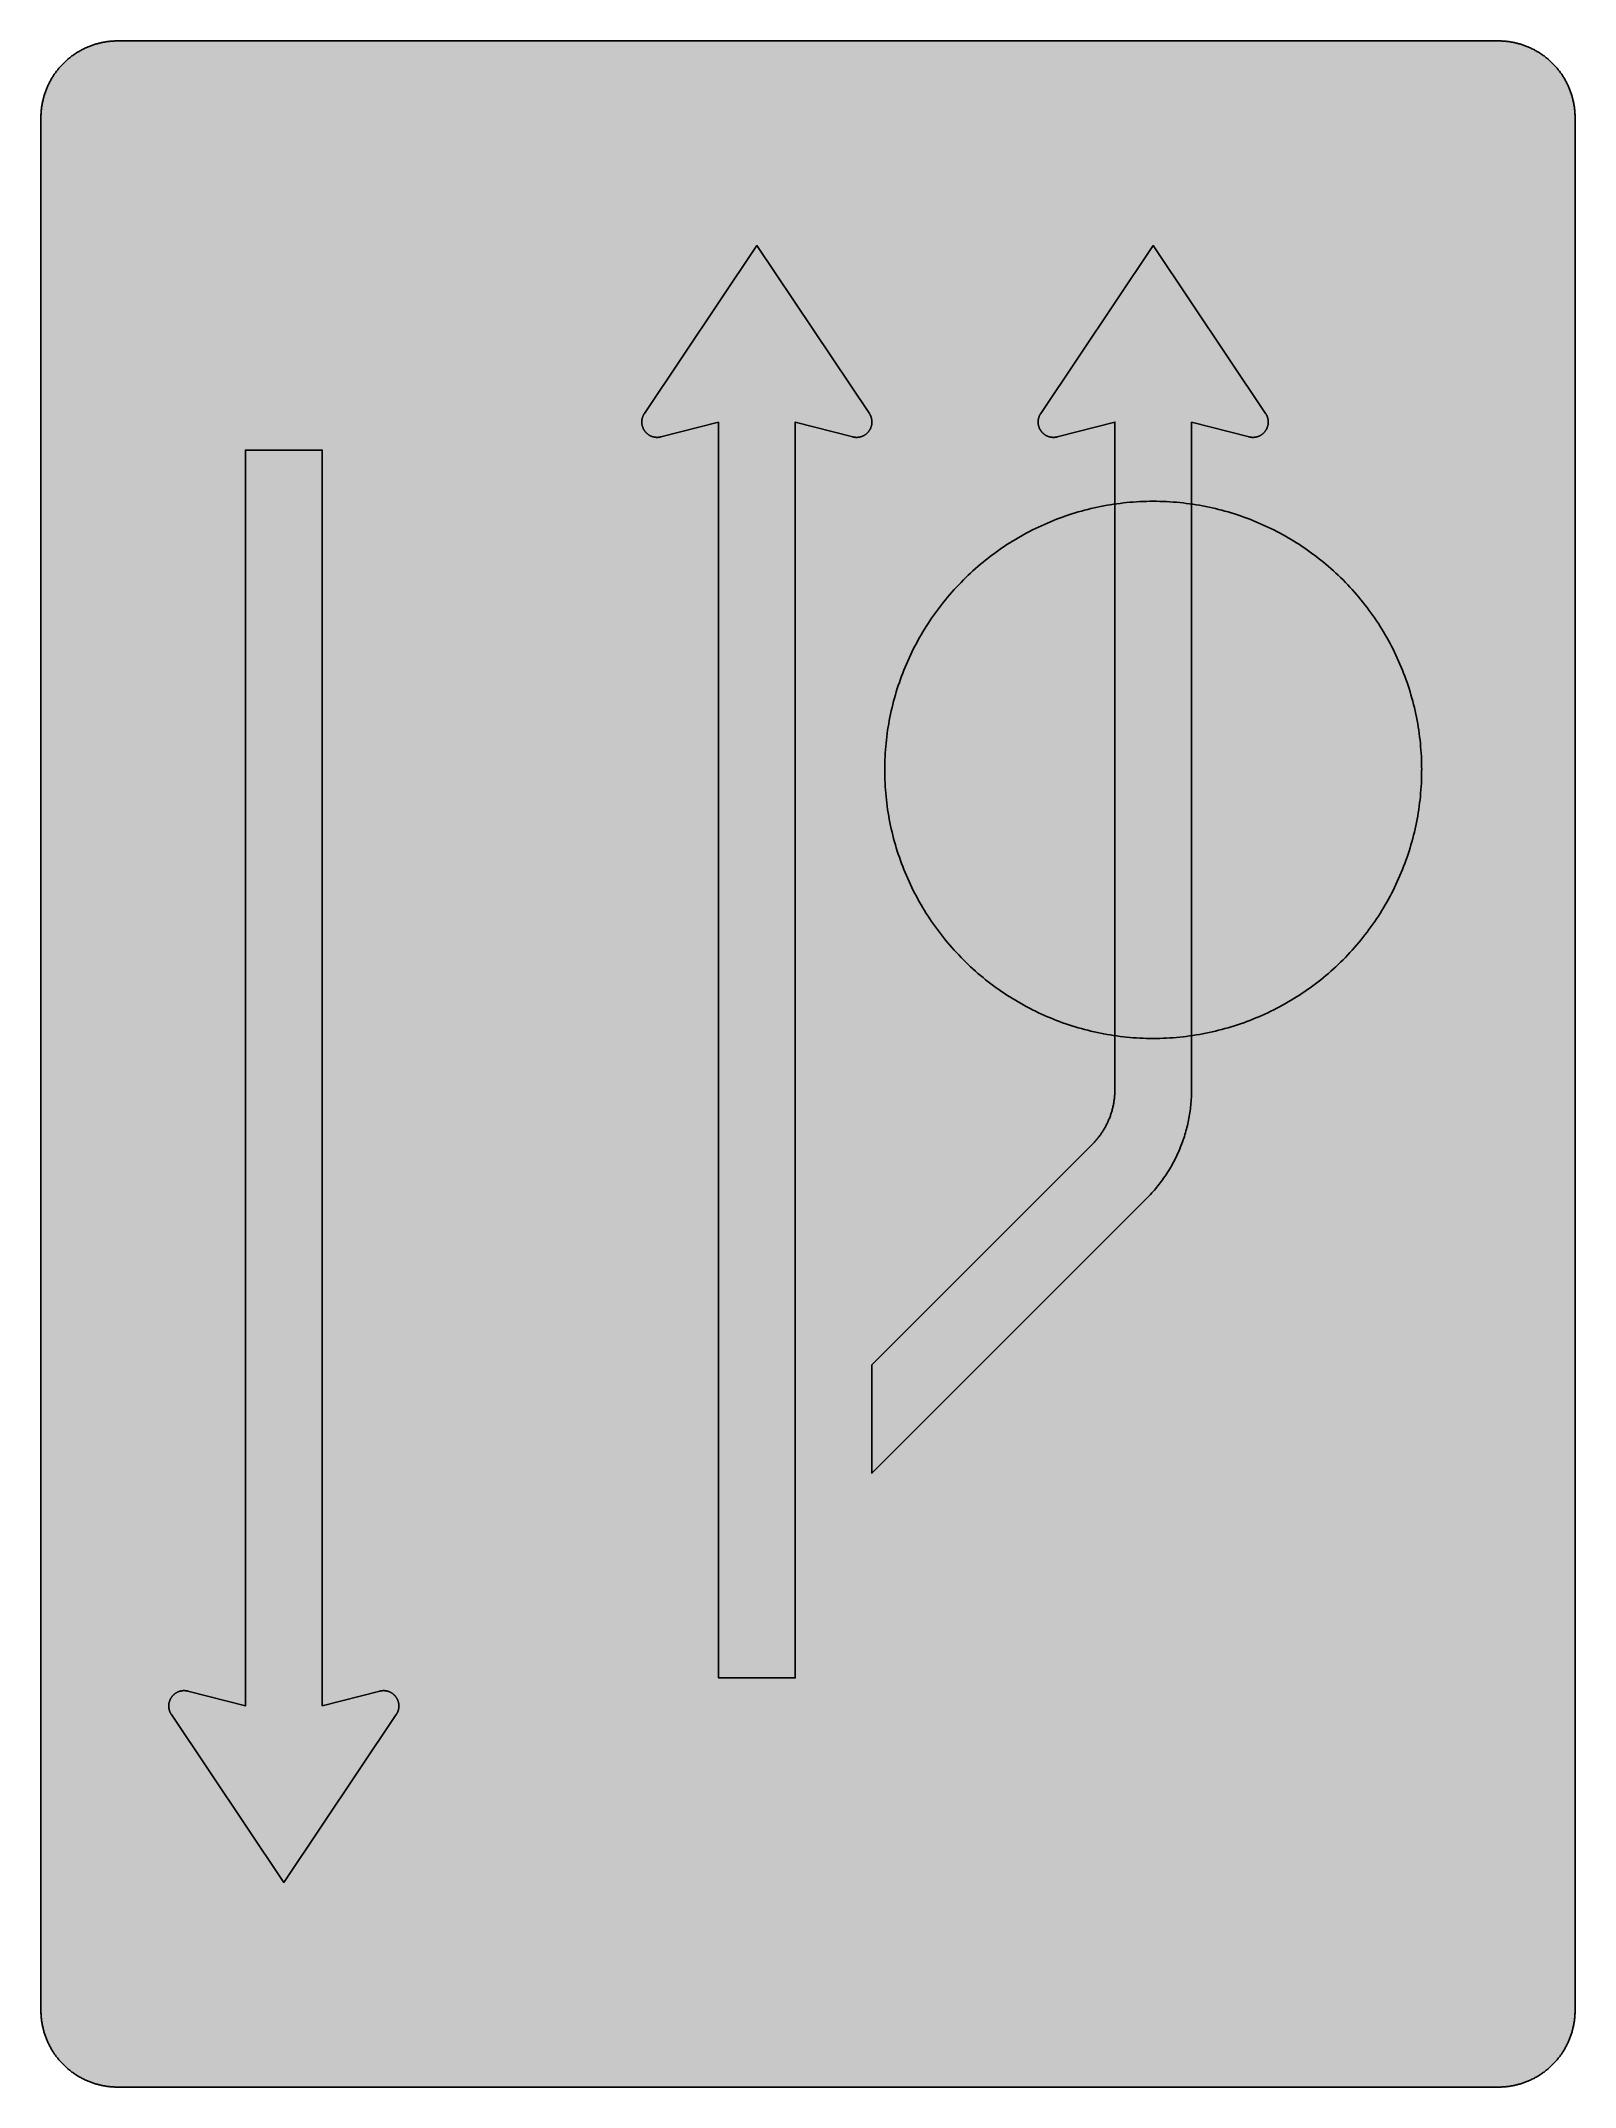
# Model space of a CAD drawing. Header units: millimetres. Extents: x 0 to 423, y 0 to 564.
import ezdxf

# ---------------------------------------------------------------- set-up
doc = ezdxf.new("R2010")
doc.units = ezdxf.units.MM

msp = doc.modelspace()

# ---------------------------------------------------------------- hatches: boundary and pattern name
for color, points in [(254, [(21.2189, 0.0537), (20.955, 0.0533), (20.6934, 0.0584), (20.4292, 0.066), (20.1676, 0.0787), (19.906, 0.094), (19.6469, 0.1118), (19.3853, 0.1321), (19.1262, 0.1549), (18.8671, 0.1829), (18.608, 0.2134), (18.349, 0.2464), (18.0924, 0.2845), (17.8359, 0.3251), (17.5793, 0.3683), (17.3253, 0.414), (17.0688, 0.4623), (16.8148, 0.5156), (16.5633, 0.5715), (16.3093, 0.6299), (16.0579, 0.6909), (15.809, 0.7544), (15.56, 0.823), (15.3111, 0.8941), (15.0622, 0.9677), (14.8158, 1.0439), (14.5694, 1.1227), (14.3256, 1.2065), (14.0818, 1.2903), (13.8379, 1.3792), (13.5966, 1.4707), (13.3579, 1.5672), (13.1191, 1.6637), (12.8803, 1.7628), (12.6441, 1.8669), (12.4079, 1.9736), (12.1742, 2.0803), (11.9405, 2.192), (11.7094, 2.3089), (11.4808, 2.4257), (11.2522, 2.5451), (11.0236, 2.6695), (10.7975, 2.794), (10.574, 2.9235), (10.3505, 3.0556), (10.1295, 3.1877), (9.9111, 3.3249), (9.6926, 3.4646), (9.4742, 3.6068), (9.2608, 3.7541), (9.0475, 3.9014), (8.8341, 4.0513), (8.6258, 4.2037), (8.4176, 4.3612), (8.2118, 4.5187), (8.0061, 4.6812), (7.8029, 4.8438), (7.6022, 5.0114), (7.4041, 5.1816), (7.206, 5.3518), (7.0129, 5.527), (6.8174, 5.7048), (6.6269, 5.8826), (6.4389, 6.0655), (6.2509, 6.2509), (6.0655, 6.4389), (5.8852, 6.6269), (5.7048, 6.8174), (5.527, 7.0104), (5.3518, 7.206), (5.1816, 7.4041), (5.0114, 7.6022), (4.8463, 7.8029), (4.6812, 8.0061), (4.5187, 8.2118), (4.3612, 8.4176), (4.2062, 8.6258), (4.0513, 8.8341), (3.9014, 9.0475), (3.7541, 9.2608), (3.6068, 9.4742), (3.4646, 9.6926), (3.3249, 9.9085), (3.1877, 10.1295), (3.0556, 10.3505), (2.9235, 10.574), (2.794, 10.7975), (2.6695, 11.0236), (2.5451, 11.2522), (2.4257, 11.4808), (2.3063, 11.7094), (2.192, 11.9405), (2.0803, 12.1742), (1.971, 12.4079), (1.8669, 12.6441), (1.7628, 12.8803), (1.6637, 13.1191), (1.5646, 13.3579), (1.4707, 13.5966), (1.3792, 13.8379), (1.2903, 14.0818), (1.2065, 14.3256), (1.1227, 14.5694), (1.0439, 14.8158), (0.9652, 15.0622), (0.8915, 15.3111), (0.823, 15.56), (0.7544, 15.809), (0.6883, 16.0604), (0.6274, 16.3119), (0.569, 16.5633), (0.5131, 16.8148), (0.4623, 17.0688), (0.4115, 17.3253), (0.3658, 17.5793), (0.3226, 17.8359), (0.2819, 18.0924), (0.2464, 18.3515), (0.2134, 18.608), (0.1829, 18.8671), (0.1549, 19.1262), (0.1295, 19.3878), (0.1092, 19.6469), (0.0914, 19.9085), (0.0762, 20.1701), (0.066, 20.4318), (0.0584, 20.6934), (0.0533, 20.955), (0.0508, 21.2192), (0.0522, 543.3314), (0.0533, 543.593), (0.0584, 543.8546), (0.066, 544.1188), (0.0762, 544.3804), (0.0914, 544.642), (0.1092, 544.9011), (0.1295, 545.1627), (0.1549, 545.4218), (0.1829, 545.6809), (0.2134, 545.94), (0.2464, 546.1991), (0.2819, 546.4556), (0.3226, 546.7121), (0.3658, 546.9687), (0.4115, 547.2227), (0.4623, 547.4792), (0.5131, 547.7332), (0.569, 547.9847), (0.6274, 548.2387), (0.6883, 548.4876), (0.7544, 548.7391), (0.823, 548.988), (0.8915, 549.2369), (0.9652, 549.4858), (1.0439, 549.7322), (1.1227, 549.9786), (1.2065, 550.2224), (1.2903, 550.4663), (1.3792, 550.7076), (1.4707, 550.9489), (1.5646, 551.1902), (1.6637, 551.4289), (1.7628, 551.6677), (1.8669, 551.9039), (1.971, 552.1401), (2.0803, 552.3738), (2.192, 552.6049), (2.3063, 552.8386), (2.4257, 553.0672), (2.5451, 553.2958), (2.6695, 553.5244), (2.794, 553.7505), (2.9235, 553.974), (3.0556, 554.1975), (3.1877, 554.4185), (3.3249, 554.6369), (3.4646, 554.8554), (3.6068, 555.0738), (3.7541, 555.2872), (3.9014, 555.5005), (4.0513, 555.7114), (4.2062, 555.9222), (4.3612, 556.1305), (4.5187, 556.3362), (4.6812, 556.5419), (4.8463, 556.7451), (5.0114, 556.9458), (5.1816, 557.1439), (5.3518, 557.342), (5.527, 557.5351), (5.7048, 557.7281), (5.8852, 557.9212), (6.0655, 558.1091), (6.2509, 558.2971), (6.4389, 558.4825), (6.6269, 558.6628), (6.8174, 558.8432), (7.0129, 559.021), (7.206, 559.1937), (7.4041, 559.3664), (7.6022, 559.5366), (7.8029, 559.7017), (8.0061, 559.8668), (8.2118, 560.0268), (8.4176, 560.1868), (8.6258, 560.3418), (8.8341, 560.4967), (9.0475, 560.6466), (9.2608, 560.7939), (9.4742, 560.9387), (9.6926, 561.0835), (9.9111, 561.2232), (10.1295, 561.3603), (10.3505, 561.4924), (10.574, 561.6245), (10.7975, 561.754), (11.0236, 561.8785), (11.2522, 562.0029), (11.4808, 562.1223), (11.7094, 562.2392), (11.9405, 562.356), (12.1742, 562.4678), (12.4079, 562.5744), (12.6441, 562.6811), (12.8803, 562.7853), (13.1191, 562.8843), (13.3579, 562.9834), (13.5966, 563.0774), (13.8379, 563.1688), (14.0818, 563.2577), (14.3256, 563.3415), (14.5694, 563.4253), (14.8158, 563.5041), (15.0622, 563.5803), (15.3111, 563.6539), (15.56, 563.7251), (15.809, 563.7936), (16.0579, 563.8571), (16.3093, 563.9206), (16.5633, 563.9791), (16.8148, 564.0349), (17.0688, 564.0857), (17.3253, 564.1365), (17.5793, 564.1823), (17.8359, 564.2254), (18.0924, 564.2635), (18.349, 564.3016), (18.608, 564.3347), (18.8671, 564.3651), (19.1262, 564.3931), (19.3853, 564.4185), (19.6469, 564.4388), (19.906, 564.4566), (20.1676, 564.4718), (20.4292, 564.482), (20.6934, 564.4896), (20.955, 564.4947), (21.2166, 564.4972), (402.2189, 564.4981), (402.4808, 564.4947), (402.7424, 564.4896), (403.0066, 564.482), (403.2682, 564.4718), (403.5298, 564.4566), (403.7889, 564.4388), (404.0505, 564.4185), (404.3096, 564.3931), (404.5687, 564.3651), (404.8277, 564.3347), (405.0868, 564.3016), (405.3434, 564.2635), (405.5999, 564.2254), (405.8564, 564.1823), (406.113, 564.1365), (406.367, 564.0857), (406.621, 564.0349), (406.875, 563.9791), (407.1264, 563.9206), (407.3779, 563.8571), (407.6268, 563.7936), (407.8783, 563.7251), (408.1272, 563.6539), (408.3736, 563.5803), (408.62, 563.5041), (408.8663, 563.4253), (409.1102, 563.3415), (409.354, 563.2577), (409.5979, 563.1688), (409.8392, 563.0774), (410.0805, 562.9834), (410.3192, 562.8843), (410.5554, 562.7853), (410.7942, 562.6811), (411.0279, 562.5744), (411.2616, 562.4678), (411.4952, 562.356), (411.7264, 562.2392), (411.9575, 562.1223), (412.1861, 562.0029), (412.4122, 561.8785), (412.6382, 561.754), (412.8643, 561.6245), (413.0853, 561.4924), (413.3063, 561.3603), (413.5272, 561.2232), (413.7457, 561.0835), (413.9616, 560.9387), (414.1775, 560.7939), (414.3908, 560.6466), (414.6017, 560.4967), (414.8125, 560.3418), (415.0208, 560.1868), (415.2265, 560.0268), (415.4297, 559.8668), (415.6329, 559.7017), (415.8336, 559.5366), (416.0342, 559.3664), (416.2298, 559.1937), (416.4254, 559.021), (416.6184, 558.8432), (416.8089, 558.6628), (416.9994, 558.4825), (417.1848, 558.2971), (417.3703, 558.1091), (417.5531, 557.9212), (417.7335, 557.7281), (417.9087, 557.5351), (418.084, 557.342), (418.2567, 557.1439), (418.4244, 556.9458), (418.592, 556.7451), (418.7546, 556.5419), (418.9171, 556.3362), (419.0746, 556.1305), (419.2321, 555.9222), (419.3845, 555.7114), (419.5369, 555.5005), (419.6842, 555.2872), (419.829, 555.0738), (419.9712, 554.8554), (420.1109, 554.6369), (420.2481, 554.4185), (420.3827, 554.1975), (420.5148, 553.974), (420.6418, 553.7505), (420.7688, 553.5244), (420.8907, 553.2958), (421.0126, 553.0672), (421.1295, 552.8386), (421.2438, 552.6049), (421.3555, 552.3738), (421.4647, 552.1401), (421.5689, 551.9039), (421.673, 551.6677), (421.7746, 551.4289), (421.8711, 551.1902), (421.9651, 550.9489), (422.0566, 550.7076), (422.1455, 550.4663), (422.2318, 550.2224), (422.3131, 549.9786), (422.3918, 549.7322), (422.4706, 549.4858), (422.5442, 549.2369), (422.6128, 548.988), (422.6814, 548.7391), (422.7449, 548.4876), (422.8084, 548.2387), (422.8668, 547.9847), (422.9227, 547.7332), (422.9735, 547.4792), (423.0243, 547.2227), (423.07, 546.9687), (423.1132, 546.7121), (423.1513, 546.4556), (423.1894, 546.1991), (423.2224, 545.94), (423.2529, 545.6809), (423.2808, 545.4218), (423.3037, 545.1627), (423.3266, 544.9011), (423.3443, 544.642), (423.357, 544.3804), (423.3697, 544.1188), (423.3774, 543.8546), (423.3824, 543.593), (423.385, 543.3314), (423.3855, 21.2203), (423.3824, 20.955), (423.3774, 20.6934), (423.3697, 20.4318), (423.357, 20.1701), (423.3443, 19.9085), (423.3266, 19.6469), (423.3037, 19.3878), (423.2808, 19.1262), (423.2529, 18.8671), (423.2224, 18.608), (423.1894, 18.3515), (423.1513, 18.0924), (423.1132, 17.8359), (423.07, 17.5793), (423.0243, 17.3253), (422.9735, 17.0688), (422.9227, 16.8148), (422.8668, 16.5633), (422.8084, 16.3119), (422.7449, 16.0604), (422.6814, 15.809), (422.6128, 15.56), (422.5442, 15.3111), (422.4706, 15.0622), (422.3918, 14.8158), (422.3131, 14.5694), (422.2318, 14.3256), (422.1455, 14.0818), (422.0566, 13.8379), (421.9651, 13.5966), (421.8711, 13.3579), (421.7746, 13.1191), (421.673, 12.8803), (421.5689, 12.6441), (421.4647, 12.4079), (421.3555, 12.1742), (421.2438, 11.9405), (421.1295, 11.7094), (421.0126, 11.4808), (420.8907, 11.2522), (420.7688, 11.0236), (420.6418, 10.7975), (420.5148, 10.574), (420.3827, 10.3505), (420.2481, 10.1295), (420.1109, 9.9085), (419.9712, 9.6926), (419.829, 9.4742), (419.6842, 9.2608), (419.5369, 9.0475), (419.3845, 8.8341), (419.2321, 8.6258), (419.0746, 8.4176), (418.9171, 8.2118), (418.7546, 8.0061), (418.592, 7.8029), (418.4244, 7.6022), (418.2567, 7.4041), (418.084, 7.206), (417.9087, 7.0104), (417.7335, 6.8174), (417.5531, 6.6269), (417.3703, 6.4389), (417.1848, 6.2509), (416.9994, 6.0655), (416.8089, 5.8826), (416.6184, 5.7048), (416.4254, 5.527), (416.2298, 5.3518), (416.0342, 5.1816), (415.8336, 5.0114), (415.6329, 4.8438), (415.4297, 4.6812), (415.2265, 4.5187), (415.0208, 4.3612), (414.8125, 4.2037), (414.6017, 4.0513), (414.3908, 3.9014), (414.1775, 3.7541), (413.9616, 3.6068), (413.7457, 3.4646), (413.5272, 3.3249), (413.3063, 3.1877), (413.0853, 3.0556), (412.8643, 2.9235), (412.6382, 2.794), (412.4122, 2.6695), (412.1861, 2.5451), (411.9575, 2.4257), (411.7264, 2.3089), (411.4952, 2.192), (411.2616, 2.0803), (411.0279, 1.9736), (410.7942, 1.8669), (410.5554, 1.7628), (410.3192, 1.6637), (410.0805, 1.5672), (409.8392, 1.4707), (409.5979, 1.3792), (409.354, 1.2903), (409.1102, 1.2065), (408.8663, 1.1227), (408.62, 1.0439), (408.3736, 0.9677), (408.1272, 0.8941), (407.8783, 0.823), (407.6268, 0.7544), (407.3779, 0.6909), (407.1264, 0.6299), (406.875, 0.5715), (406.621, 0.5156), (406.367, 0.4623), (406.113, 0.414), (405.8564, 0.3683), (405.5999, 0.3251), (405.3434, 0.2845), (405.0868, 0.2464), (404.8277, 0.2134), (404.5687, 0.1829), (404.3096, 0.1549), (404.0505, 0.1321), (403.7889, 0.1118), (403.5298, 0.094), (403.2682, 0.0787), (403.0066, 0.066), (402.7424, 0.0584), (402.4808, 0.0533), (402.2166, 0.0533)]), (59, [(187.0244, 459.3703), (171.1494, 455.2703), (171.1325, 455.2645), (171.1147, 455.262), (171.0995, 455.2569), (171.0842, 455.2518), (171.0665, 455.2493), (171.0512, 455.2442), (171.036, 455.2417), (171.0182, 455.2366), (171.003, 455.234), (170.9852, 455.2315), (170.9699, 455.2264), (170.9522, 455.2239), (170.9369, 455.2213), (170.9217, 455.2163), (170.9039, 455.2137), (170.8887, 455.2112), (170.8709, 455.2086), (170.8556, 455.2036), (170.8379, 455.201), (170.8226, 455.1985), (170.8048, 455.1959), (170.7896, 455.1934), (170.7718, 455.1909), (170.7566, 455.1883), (170.7388, 455.1858), (170.7236, 455.1832), (170.7058, 455.1807), (170.6905, 455.1782), (170.6728, 455.1756), (170.6575, 455.1731), (170.6397, 455.1705), (170.6245, 455.168), (170.6067, 455.168), (170.5915, 455.1655), (170.5737, 455.1629), (170.5585, 455.1604), (170.5407, 455.1604), (170.5254, 455.1578), (170.5077, 455.1553), (170.4924, 455.1553), (170.4746, 455.1528), (170.4569, 455.1502), (170.4416, 455.1502), (170.4238, 455.1477), (170.4086, 455.1477), (170.3908, 455.1451), (170.3756, 455.1451), (170.3578, 455.1451), (170.34, 455.1426), (170.3248, 455.1426), (170.307, 455.1401), (170.2918, 455.1401), (170.274, 455.1401), (170.2587, 455.1401), (170.241, 455.1375), (170.2232, 455.1375), (170.2079, 455.1375), (170.1902, 455.1375), (170.1749, 455.1375), (170.1571, 455.135), (170.1394, 455.135), (170.1241, 455.135), (170.1063, 455.135), (170.0911, 455.135), (169.9793, 455.1375), (169.8727, 455.1401), (169.7634, 455.1477), (169.6568, 455.1578), (169.5501, 455.1705), (169.4459, 455.1832), (169.3418, 455.201), (169.2377, 455.2213), (169.1335, 455.2442), (169.0319, 455.2696), (168.9303, 455.295), (168.8313, 455.3255), (168.7322, 455.3585), (168.6357, 455.3915), (168.5392, 455.4296), (168.4426, 455.4677), (168.3487, 455.5084), (168.2547, 455.5541), (168.1632, 455.5998), (168.0718, 455.6455), (167.9829, 455.6963), (167.894, 455.7497), (167.8076, 455.803), (167.7238, 455.8589), (167.64, 455.9173), (167.5562, 455.9757), (167.4774, 456.0392), (167.3962, 456.1027), (167.32, 456.1688), (167.2438, 456.2348), (167.1701, 456.3034), (167.0964, 456.3745), (167.0253, 456.4482), (166.9567, 456.5218), (166.8882, 456.598), (166.8247, 456.6768), (166.7586, 456.7555), (166.6977, 456.8368), (166.6367, 456.9181), (166.5808, 457.0019), (166.5224, 457.0882), (166.4691, 457.1746), (166.4183, 457.261), (166.3675, 457.3499), (166.3192, 457.4413), (166.2735, 457.5327), (166.2303, 457.6267), (166.1897, 457.7207), (166.149, 457.8172), (166.1135, 457.9137), (166.0779, 458.0103), (166.0474, 458.1093), (166.0169, 458.2109), (165.989, 458.31), (165.9661, 458.4116), (165.9433, 458.5157), (165.923, 458.6199), (165.9052, 458.724), (165.8899, 458.8307), (165.8772, 458.9374), (165.8696, 459.044), (165.862, 459.1507), (165.8569, 459.2599), (165.8569, 459.3692), (165.8569, 459.4073), (165.8569, 459.4479), (165.8569, 459.486), (165.8595, 459.5266), (165.862, 459.5647), (165.862, 459.6054), (165.8645, 459.6435), (165.8671, 459.6816), (165.8722, 459.7222), (165.8747, 459.7603), (165.8772, 459.7984), (165.8823, 459.8365), (165.8874, 459.8772), (165.8925, 459.9153), (165.8976, 459.9534), (165.9026, 459.9915), (165.9077, 460.0321), (165.9153, 460.0702), (165.9204, 460.1083), (165.928, 460.1464), (165.9357, 460.1845), (165.9433, 460.2226), (165.9509, 460.2607), (165.9611, 460.2988), (165.9687, 460.3369), (165.9788, 460.375), (165.9865, 460.4131), (165.9966, 460.4487), (166.0068, 460.4868), (166.0169, 460.5249), (166.0296, 460.563), (166.0398, 460.5985), (166.05, 460.6366), (166.0627, 460.6722), (166.0754, 460.7103), (166.0881, 460.7484), (166.1008, 460.7839), (166.1135, 460.8195), (166.1262, 460.8576), (166.1414, 460.8932), (166.1541, 460.9287), (166.1693, 460.9668), (166.1846, 461.0024), (166.1998, 461.0379), (166.2151, 461.0735), (166.2303, 461.1091), (166.2481, 461.1446), (166.2633, 461.1802), (166.2811, 461.2157), (166.2989, 461.2488), (166.3167, 461.2843), (166.3344, 461.3199), (166.3522, 461.3529), (166.37, 461.3885), (166.3903, 461.424), (166.4081, 461.457), (166.4284, 461.4901), (166.4487, 461.5256), (166.4691, 461.5586), (166.4894, 461.5917), (166.5097, 461.6247), (166.53, 461.6577), (166.5503, 461.6907), (166.5732, 461.7237), (197.6078, 508.0536), (228.6427, 461.7251), (228.6635, 461.6907), (228.6838, 461.6577), (228.7067, 461.6247), (228.727, 461.5917), (228.7473, 461.5586), (228.7676, 461.5256), (228.788, 461.4901), (228.8057, 461.457), (228.8261, 461.424), (228.8438, 461.3885), (228.8616, 461.3529), (228.8819, 461.3199), (228.8997, 461.2843), (228.915, 461.2488), (228.9327, 461.2157), (228.9505, 461.1802), (228.9658, 461.1446), (228.9835, 461.1091), (228.9988, 461.0735), (229.014, 461.0379), (229.0293, 461.0024), (229.0445, 460.9668), (229.0597, 460.9287), (229.0724, 460.8932), (229.0877, 460.8576), (229.1004, 460.8195), (229.1131, 460.7839), (229.1258, 460.7484), (229.1385, 460.7103), (229.1512, 460.6722), (229.1639, 460.6366), (229.174, 460.5985), (229.1842, 460.563), (229.1969, 460.5249), (229.2071, 460.4868), (229.2172, 460.4487), (229.2274, 460.4131), (229.235, 460.375), (229.2452, 460.3369), (229.2528, 460.2988), (229.2629, 460.2607), (229.2706, 460.2226), (229.2782, 460.1845), (229.2858, 460.1464), (229.2909, 460.1083), (229.2985, 460.0702), (229.3036, 460.0321), (229.3112, 459.9915), (229.3163, 459.9534), (229.3214, 459.9153), (229.3264, 459.8772), (229.3315, 459.8365), (229.3341, 459.7984), (229.3391, 459.7603), (229.3417, 459.7222), (229.3442, 459.6816), (229.3468, 459.6435), (229.3493, 459.6054), (229.3518, 459.5647), (229.3544, 459.5266), (229.3544, 459.486), (229.3569, 459.4479), (229.3569, 459.4073), (229.3569, 459.3692), (229.3544, 459.2599), (229.3518, 459.1507), (229.3442, 459.044), (229.3341, 458.9374), (229.3214, 458.8307), (229.3087, 458.724), (229.2909, 458.6199), (229.2706, 458.5157), (229.2477, 458.4116), (229.2223, 458.31), (229.1969, 458.2109), (229.1664, 458.1093), (229.1334, 458.0103), (229.1004, 457.9137), (229.0623, 457.8172), (229.0242, 457.7207), (228.9835, 457.6267), (228.9404, 457.5327), (228.8946, 457.4413), (228.8464, 457.3499), (228.7956, 457.261), (228.7448, 457.1746), (228.6889, 457.0882), (228.633, 457.0019), (228.5746, 456.9181), (228.5162, 456.8368), (228.4527, 456.7555), (228.3892, 456.6768), (228.3231, 456.598), (228.2571, 456.5218), (228.1885, 456.4482), (228.1174, 456.3745), (228.0437, 456.3034), (227.9701, 456.2348), (227.8939, 456.1688), (227.8151, 456.1027), (227.7364, 456.0392), (227.6551, 455.9757), (227.5738, 455.9173), (227.49, 455.8589), (227.4062, 455.803), (227.3173, 455.7497), (227.2309, 455.6963), (227.142, 455.6455), (227.0506, 455.5998), (226.9592, 455.5541), (226.8652, 455.5084), (226.7712, 455.4677), (226.6747, 455.4296), (226.5782, 455.3915), (226.4816, 455.3585), (226.3826, 455.3255), (226.2835, 455.295), (226.1819, 455.2696), (226.0803, 455.2442), (225.9762, 455.2213), (225.872, 455.201), (225.7679, 455.1832), (225.6612, 455.1705), (225.5571, 455.1578), (225.4479, 455.1477), (225.3412, 455.1401), (225.232, 455.1375), (225.1227, 455.135), (225.1075, 455.135), (225.0897, 455.135), (225.0719, 455.135), (225.0567, 455.135), (225.0389, 455.1375), (225.0237, 455.1375), (225.0059, 455.1375), (224.9907, 455.1375), (224.9729, 455.1375), (224.9551, 455.1401), (224.9399, 455.1401), (224.9221, 455.1401), (224.9068, 455.1401), (224.8891, 455.1426), (224.8738, 455.1426), (224.856, 455.1451), (224.8383, 455.1451), (224.823, 455.1451), (224.8052, 455.1477), (224.79, 455.1477), (224.7722, 455.1502), (224.757, 455.1502), (224.7392, 455.1528), (224.724, 455.1553), (224.7062, 455.1553), (224.6884, 455.1578), (224.6732, 455.1604), (224.6554, 455.1604), (224.6401, 455.1629), (224.6224, 455.1655), (224.6071, 455.168), (224.5893, 455.168), (224.5741, 455.1705), (224.5563, 455.1731), (224.5411, 455.1756), (224.5233, 455.1782), (224.5081, 455.1807), (224.4903, 455.1832), (224.475, 455.1858), (224.4573, 455.1883), (224.442, 455.1909), (224.4242, 455.1934), (224.409, 455.1959), (224.3912, 455.1985), (224.376, 455.201), (224.3582, 455.2036), (224.343, 455.2086), (224.3252, 455.2112), (224.3099, 455.2137), (224.2922, 455.2163), (224.2769, 455.2213), (224.2617, 455.2239), (224.2439, 455.2264), (224.2287, 455.2315), (224.2109, 455.234), (224.1956, 455.2366), (224.1779, 455.2417), (224.1626, 455.2442), (224.1474, 455.2493), (224.1296, 455.2518), (224.1144, 455.2569), (224.0966, 455.262), (224.0813, 455.2645), (224.0661, 455.2696), (208.1911, 459.3703), (208.1911, 112.9425), (187.0244, 112.9425)]), (59, [(317.5522, 459.3703), (333.4272, 455.2703), (333.441, 455.2645), (333.4588, 455.262), (333.4741, 455.2569), (333.4918, 455.2518), (333.5071, 455.2493), (333.5223, 455.2442), (333.5401, 455.2417), (333.5553, 455.2366), (333.5731, 455.234), (333.5884, 455.2315), (333.6061, 455.2264), (333.6214, 455.2239), (333.6392, 455.2213), (333.6544, 455.2163), (333.6696, 455.2137), (333.6874, 455.2112), (333.7027, 455.2086), (333.7204, 455.2036), (333.7357, 455.201), (333.7535, 455.1985), (333.7687, 455.1959), (333.7865, 455.1934), (333.8017, 455.1909), (333.8195, 455.1883), (333.8347, 455.1858), (333.8525, 455.1832), (333.8678, 455.1807), (333.8855, 455.1782), (333.9008, 455.1756), (333.9186, 455.1731), (333.9338, 455.1705), (333.9516, 455.168), (333.9668, 455.168), (333.9846, 455.1655), (333.9998, 455.1629), (334.0176, 455.1604), (334.0329, 455.1604), (334.0506, 455.1578), (334.0684, 455.1553), (334.0837, 455.1553), (334.1014, 455.1528), (334.1167, 455.1502), (334.1345, 455.1502), (334.1497, 455.1477), (334.1675, 455.1477), (334.1827, 455.1451), (334.2005, 455.1451), (334.2183, 455.1451), (334.2335, 455.1426), (334.2513, 455.1426), (334.2665, 455.1401), (334.2843, 455.1401), (334.2996, 455.1401), (334.3173, 455.1401), (334.3351, 455.1375), (334.3504, 455.1375), (334.3681, 455.1375), (334.3834, 455.1375), (334.4012, 455.1375), (334.4164, 455.135), (334.4342, 455.135), (334.452, 455.135), (334.4672, 455.135), (334.485, 455.135), (334.5942, 455.1375), (334.7034, 455.1401), (334.8101, 455.1477), (334.9168, 455.1578), (335.0235, 455.1705), (335.1301, 455.1832), (335.2343, 455.201), (335.3384, 455.2213), (335.44, 455.2442), (335.5416, 455.2696), (335.6432, 455.295), (335.7423, 455.3255), (335.8413, 455.3585), (335.9404, 455.3915), (336.0369, 455.4296), (336.1334, 455.4677), (336.2274, 455.5084), (336.3189, 455.5541), (336.4128, 455.5998), (336.5017, 455.6455), (336.5906, 455.6963), (336.6795, 455.7497), (336.7659, 455.803), (336.8523, 455.8589), (336.9361, 455.9173), (337.0174, 455.9757), (337.0986, 456.0392), (337.1774, 456.1027), (337.2561, 456.1688), (337.3298, 456.2348), (337.406, 456.3034), (337.4771, 456.3745), (337.5482, 456.4482), (337.6168, 456.5218), (337.6854, 456.598), (337.7514, 456.6768), (337.8149, 456.7555), (337.8759, 456.8368), (337.9368, 456.9181), (337.9953, 457.0019), (338.0511, 457.0882), (338.1045, 457.1746), (338.1578, 457.261), (338.2061, 457.3499), (338.2543, 457.4413), (338.3001, 457.5327), (338.3432, 457.6267), (338.3839, 457.7207), (338.4245, 457.8172), (338.4601, 457.9137), (338.4956, 458.0103), (338.5261, 458.1093), (338.5566, 458.2109), (338.5845, 458.31), (338.6099, 458.4116), (338.6328, 458.5157), (338.6506, 458.6199), (338.6684, 458.724), (338.6836, 458.8307), (338.6963, 458.9374), (338.7065, 459.044), (338.7115, 459.1507), (338.7166, 459.2599), (338.7166, 459.3692), (338.7166, 459.4073), (338.7166, 459.4479), (338.7166, 459.486), (338.7141, 459.5266), (338.7141, 459.5647), (338.7115, 459.6054), (338.709, 459.6435), (338.7065, 459.6816), (338.7039, 459.7222), (338.6988, 459.7603), (338.6963, 459.7984), (338.6912, 459.8365), (338.6861, 459.8772), (338.6811, 459.9153), (338.676, 459.9534), (338.6709, 459.9915), (338.6658, 460.0321), (338.6582, 460.0702), (338.6531, 460.1083), (338.6455, 460.1464), (338.6379, 460.1845), (338.6303, 460.2226), (338.6226, 460.2607), (338.615, 460.2988), (338.6049, 460.3369), (338.5972, 460.375), (338.5871, 460.4131), (338.5769, 460.4487), (338.5668, 460.4868), (338.5566, 460.5249), (338.5464, 460.563), (338.5363, 460.5985), (338.5236, 460.6366), (338.5109, 460.6722), (338.5007, 460.7103), (338.488, 460.7484), (338.4753, 460.7839), (338.4626, 460.8195), (338.4474, 460.8576), (338.4347, 460.8932), (338.4194, 460.9287), (338.4042, 460.9668), (338.3915, 461.0024), (338.3763, 461.0379), (338.361, 461.0735), (338.3432, 461.1091), (338.328, 461.1446), (338.3102, 461.1802), (338.295, 461.2157), (338.2772, 461.2488), (338.2594, 461.2843), (338.2416, 461.3199), (338.2239, 461.3529), (338.2061, 461.3885), (338.1858, 461.424), (338.168, 461.457), (338.1477, 461.4901), (338.1273, 461.5256), (338.107, 461.5586), (338.0867, 461.5917), (338.0664, 461.6247), (338.0461, 461.6577), (338.0232, 461.6907), (338.0029, 461.7237), (306.9689, 508.0536), (275.9357, 461.7251), (275.9126, 461.6907), (275.8923, 461.6577), (275.8694, 461.6247), (275.8491, 461.5917), (275.8288, 461.5586), (275.8084, 461.5256), (275.7881, 461.4901), (275.7703, 461.457), (275.75, 461.424), (275.7322, 461.3885), (275.7119, 461.3529), (275.6941, 461.3199), (275.6764, 461.2843), (275.6586, 461.2488), (275.6433, 461.2157), (275.6256, 461.1802), (275.6078, 461.1446), (275.5925, 461.1091), (275.5773, 461.0735), (275.5621, 461.0379), (275.5468, 461.0024), (275.5316, 460.9668), (275.5163, 460.9287), (275.5011, 460.8932), (275.4884, 460.8576), (275.4757, 460.8195), (275.4605, 460.7839), (275.4478, 460.7484), (275.4351, 460.7103), (275.4249, 460.6722), (275.4122, 460.6366), (275.3995, 460.5985), (275.3893, 460.563), (275.3792, 460.5249), (275.369, 460.4868), (275.3589, 460.4487), (275.3487, 460.4131), (275.3385, 460.375), (275.3309, 460.3369), (275.3208, 460.2988), (275.3131, 460.2607), (275.3055, 460.2226), (275.2979, 460.1845), (275.2903, 460.1464), (275.2827, 460.1083), (275.275, 460.0702), (275.27, 460.0321), (275.2649, 459.9915), (275.2573, 459.9534), (275.2522, 459.9153), (275.2471, 459.8772), (275.2446, 459.8365), (275.2395, 459.7984), (275.2369, 459.7603), (275.2319, 459.7222), (275.2293, 459.6816), (275.2268, 459.6435), (275.2242, 459.6054), (275.2217, 459.5647), (275.2217, 459.5266), (275.2192, 459.486), (275.2192, 459.4479), (275.2166, 459.4073), (275.2166, 459.3692), (275.2192, 459.2599), (275.2242, 459.1507), (275.2293, 459.044), (275.2395, 458.9374), (275.2522, 458.8307), (275.2674, 458.724), (275.2827, 458.6199), (275.303, 458.5157), (275.3258, 458.4116), (275.3512, 458.31), (275.3792, 458.2109), (275.4071, 458.1093), (275.4401, 458.0103), (275.4757, 457.9137), (275.5113, 457.8172), (275.5494, 457.7207), (275.5925, 457.6267), (275.6357, 457.5327), (275.6814, 457.4413), (275.7297, 457.3499), (275.778, 457.261), (275.8313, 457.1746), (275.8846, 457.0882), (275.9405, 457.0019), (275.9989, 456.9181), (276.0599, 456.8368), (276.1209, 456.7555), (276.1844, 456.6768), (276.2504, 456.598), (276.3164, 456.5218), (276.3876, 456.4482), (276.4587, 456.3745), (276.5298, 456.3034), (276.606, 456.2348), (276.6797, 456.1688), (276.7584, 456.1027), (276.8371, 456.0392), (276.9184, 455.9757), (276.9997, 455.9173), (277.0835, 455.8589), (277.1699, 455.803), (277.2562, 455.7497), (277.3451, 455.6963), (277.434, 455.6455), (277.5229, 455.5998), (277.6169, 455.5541), (277.7084, 455.5084), (277.8023, 455.4677), (277.8989, 455.4296), (277.9954, 455.3915), (278.0944, 455.3585), (278.1935, 455.3255), (278.2926, 455.295), (278.3942, 455.2696), (278.4958, 455.2442), (278.5974, 455.2213), (278.7015, 455.201), (278.8056, 455.1832), (278.9123, 455.1705), (279.019, 455.1578), (279.1257, 455.1477), (279.2324, 455.1401), (279.3416, 455.1375), (279.4508, 455.135), (279.4686, 455.135), (279.4838, 455.135), (279.5016, 455.135), (279.5194, 455.135), (279.5346, 455.1375), (279.5524, 455.1375), (279.5676, 455.1375), (279.5854, 455.1375), (279.6032, 455.1375), (279.6184, 455.1401), (279.6362, 455.1401), (279.6515, 455.1401), (279.6692, 455.1401), (279.6845, 455.1426), (279.7023, 455.1426), (279.72, 455.1451), (279.7353, 455.1451), (279.7531, 455.1451), (279.7683, 455.1477), (279.7861, 455.1477), (279.8013, 455.1502), (279.8191, 455.1502), (279.8369, 455.1528), (279.8521, 455.1553), (279.8699, 455.1553), (279.8851, 455.1578), (279.9029, 455.1604), (279.9182, 455.1604), (279.9359, 455.1629), (279.9512, 455.1655), (279.969, 455.168), (279.9842, 455.168), (280.002, 455.1705), (280.0198, 455.1731), (280.035, 455.1756), (280.0528, 455.1782), (280.068, 455.1807), (280.0858, 455.1832), (280.101, 455.1858), (280.1188, 455.1883), (280.1341, 455.1909), (280.1493, 455.1934), (280.1671, 455.1959), (280.1823, 455.1985), (280.2001, 455.201), (280.2153, 455.2036), (280.2331, 455.2086), (280.2484, 455.2112), (280.2661, 455.2137), (280.2814, 455.2163), (280.2992, 455.2213), (280.3144, 455.2239), (280.3296, 455.2264), (280.3474, 455.2315), (280.3627, 455.234), (280.3804, 455.2366), (280.3957, 455.2417), (280.4109, 455.2442), (280.4287, 455.2493), (280.4439, 455.2518), (280.4617, 455.2569), (280.477, 455.262), (280.4922, 455.2645), (280.51, 455.2696), (296.3855, 459.3703), (296.3855, 275.1155), (296.3824, 274.8509), (296.3774, 274.5892), (296.3697, 274.3276), (296.357, 274.066), (296.3443, 273.8044), (296.3266, 273.5428), (296.3037, 273.2811), (296.2808, 273.0221), (296.2529, 272.763), (296.2224, 272.5039), (296.1894, 272.2474), (296.1513, 271.9883), (296.1132, 271.7317), (296.07, 271.4752), (296.0243, 271.2212), (295.9735, 270.9672), (295.9227, 270.7132), (295.8668, 270.4592), (295.8084, 270.2077), (295.7449, 269.9563), (295.6814, 269.7048), (295.6128, 269.4559), (295.5442, 269.207), (295.4706, 268.9581), (295.3918, 268.7117), (295.3131, 268.4653), (295.2318, 268.2215), (295.1455, 267.9776), (295.0566, 267.7363), (294.9651, 267.495), (294.8711, 267.2537), (294.7746, 267.015), (294.673, 266.7762), (294.5689, 266.54), (294.4647, 266.3038), (294.3555, 266.0701), (294.2438, 265.8389), (294.1295, 265.6078), (294.0126, 265.3767), (293.8907, 265.1481), (293.7688, 264.9195), (293.6418, 264.6934), (293.5148, 264.4699), (293.3827, 264.2464), (293.2481, 264.0254), (293.1109, 263.8069), (292.9712, 263.5885), (292.829, 263.3726), (292.6842, 263.1567), (292.5369, 262.9433), (292.3845, 262.7325), (292.2321, 262.5217), (292.0746, 262.3134), (291.9171, 262.1077), (291.7546, 261.9019), (291.592, 261.7013), (291.4244, 261.4981), (291.2567, 261.3), (291.084, 261.1044), (290.9087, 260.9088), (290.7335, 260.7158), (290.5531, 260.5227), (290.3703, 260.3348), (290.1848, 260.1468), (229.3578, 199.3205), (229.3578, 169.387), (305.1542, 245.1816), (305.5214, 245.5545), (305.8871, 245.933), (306.2453, 246.314), (306.6009, 246.7026), (306.9488, 247.0912), (307.2943, 247.4849), (307.6321, 247.8837), (307.9648, 248.285), (308.2925, 248.6914), (308.6151, 249.1003), (308.9326, 249.5118), (309.245, 249.9284), (309.5523, 250.3475), (309.8521, 250.7717), (310.1492, 251.1984), (310.4388, 251.6276), (310.7233, 252.062), (311.0027, 252.4963), (311.277, 252.9357), (311.5462, 253.3802), (311.8104, 253.8247), (312.0669, 254.2743), (312.3184, 254.7264), (312.5648, 255.1811), (312.8061, 255.6383), (313.0398, 256.098), (313.2684, 256.5603), (313.4919, 257.0251), (313.7103, 257.495), (313.9211, 257.9649), (314.1294, 258.4374), (314.3301, 258.9149), (314.5231, 259.3924), (314.7136, 259.8725), (314.8965, 260.3551), (315.0718, 260.8402), (315.2445, 261.3279), (315.4096, 261.8181), (315.5671, 262.3083), (315.722, 262.8036), (315.8693, 263.2989), (316.009, 263.7942), (316.1462, 264.2946), (316.2732, 264.795), (316.3976, 265.2979), (316.5145, 265.8034), (316.6262, 266.3088), (316.7304, 266.8168), (316.8294, 267.3274), (316.9209, 267.8379), (317.0072, 268.3485), (317.086, 268.8641), (317.1596, 269.3772), (317.2282, 269.8953), (317.2892, 270.4109), (317.3451, 270.9291), (317.3933, 271.4498), (317.434, 271.9705), (317.4695, 272.4912), (317.5, 273.0144), (317.5229, 273.5377), (317.5381, 274.0635), (317.5483, 274.5892), (317.5508, 275.115)]), (59, [(77.6633, 105.1814), (93.5383, 109.2796), (93.5533, 109.2835), (93.5685, 109.286), (93.5863, 109.2911), (93.6015, 109.2937), (93.6193, 109.2987), (93.6346, 109.3013), (93.6498, 109.3064), (93.6676, 109.3089), (93.6828, 109.314), (93.7006, 109.3165), (93.7158, 109.3216), (93.7336, 109.3241), (93.7489, 109.3267), (93.7666, 109.3318), (93.7819, 109.3343), (93.7971, 109.3368), (93.8149, 109.3394), (93.8301, 109.3445), (93.8479, 109.347), (93.8632, 109.3495), (93.8809, 109.3521), (93.8962, 109.3546), (93.914, 109.3572), (93.9292, 109.3597), (93.947, 109.3622), (93.9622, 109.3648), (93.98, 109.3673), (93.9952, 109.3699), (94.013, 109.3724), (94.0283, 109.3749), (94.046, 109.3775), (94.0613, 109.38), (94.0791, 109.3826), (94.0943, 109.3826), (94.1121, 109.3851), (94.1273, 109.3876), (94.1451, 109.3902), (94.1629, 109.3902), (94.1781, 109.3927), (94.1959, 109.3953), (94.2111, 109.3953), (94.2289, 109.3978), (94.2442, 109.3978), (94.2619, 109.4003), (94.2772, 109.4003), (94.295, 109.4029), (94.3127, 109.4029), (94.328, 109.4054), (94.3458, 109.4054), (94.361, 109.408), (94.3788, 109.408), (94.394, 109.408), (94.4118, 109.4105), (94.4296, 109.4105), (94.4448, 109.4105), (94.4626, 109.4105), (94.4778, 109.413), (94.4956, 109.413), (94.5109, 109.413), (94.5286, 109.413), (94.5464, 109.413), (94.5617, 109.413), (94.5794, 109.413), (94.5947, 109.413), (94.7039, 109.413), (94.8131, 109.408), (94.9223, 109.4003), (95.029, 109.3927), (95.1357, 109.38), (95.2398, 109.3648), (95.344, 109.347), (95.4481, 109.3267), (95.5523, 109.3038), (95.6539, 109.281), (95.7555, 109.253), (95.8545, 109.2225), (95.9536, 109.1921), (96.0501, 109.1565), (96.1466, 109.1209), (96.2431, 109.0803), (96.3371, 109.0397), (96.4311, 108.9965), (96.5225, 108.9508), (96.614, 108.9025), (96.7029, 108.8517), (96.7918, 108.8009), (96.8781, 108.7476), (96.962, 108.6891), (97.0458, 108.6333), (97.1296, 108.5723), (97.2083, 108.5113), (97.2896, 108.4453), (97.3658, 108.3818), (97.442, 108.3132), (97.5157, 108.2446), (97.5893, 108.1735), (97.6605, 108.0999), (97.729, 108.0262), (97.7976, 107.95), (97.8611, 107.8738), (97.9272, 107.7925), (97.9881, 107.7138), (98.0491, 107.63), (98.105, 107.5461), (98.1608, 107.4623), (98.2167, 107.376), (98.2675, 107.2871), (98.3183, 107.1982), (98.3666, 107.1067), (98.4123, 107.0153), (98.4555, 106.9213), (98.4961, 106.8273), (98.5342, 106.7333), (98.5723, 106.6343), (98.6053, 106.5378), (98.6384, 106.4387), (98.6688, 106.3396), (98.6942, 106.238), (98.7196, 106.1364), (98.7425, 106.0323), (98.7628, 105.9282), (98.7806, 105.824), (98.7958, 105.7199), (98.806, 105.6132), (98.8162, 105.5065), (98.8238, 105.3973), (98.8263, 105.2906), (98.8289, 105.1814), (98.8289, 105.1408), (98.8289, 105.1027), (98.8263, 105.062), (98.8263, 105.0239), (98.8238, 104.9833), (98.8212, 104.9452), (98.8187, 104.9045), (98.8162, 104.8664), (98.8136, 104.8283), (98.8111, 104.7877), (98.806, 104.7496), (98.8035, 104.7115), (98.7984, 104.6709), (98.7933, 104.6328), (98.7882, 104.5947), (98.7831, 104.5566), (98.7755, 104.5185), (98.7704, 104.4778), (98.7628, 104.4397), (98.7577, 104.4016), (98.7501, 104.3635), (98.7425, 104.3254), (98.7349, 104.2873), (98.7247, 104.2492), (98.7171, 104.2111), (98.7069, 104.173), (98.6993, 104.1349), (98.6892, 104.0994), (98.679, 104.0613), (98.6688, 104.0232), (98.6587, 103.9851), (98.646, 103.9495), (98.6358, 103.9114), (98.6231, 103.8733), (98.6104, 103.8377), (98.5977, 103.7996), (98.585, 103.7641), (98.5723, 103.726), (98.5596, 103.6904), (98.5444, 103.6549), (98.5317, 103.6168), (98.5164, 103.5812), (98.5012, 103.5456), (98.486, 103.5101), (98.4707, 103.4745), (98.4555, 103.439), (98.4377, 103.4034), (98.4225, 103.3678), (98.4047, 103.3323), (98.3894, 103.2967), (98.3717, 103.2637), (98.3539, 103.2281), (98.3361, 103.1926), (98.3158, 103.1596), (98.298, 103.124), (98.2777, 103.091), (98.2599, 103.0554), (98.2396, 103.0224), (98.2193, 102.9894), (98.1989, 102.9564), (98.1786, 102.9233), (98.1558, 102.8903), (98.1354, 102.8573), (98.1126, 102.8243), (67.08, 56.4981), (36.0468, 102.8249), (36.0248, 102.8573), (36.002, 102.8903), (35.9816, 102.9233), (35.9613, 102.9564), (35.941, 102.9894), (35.9207, 103.0224), (35.9004, 103.0554), (35.88, 103.091), (35.8623, 103.124), (35.8419, 103.1596), (35.8242, 103.1926), (35.8064, 103.2281), (35.7886, 103.2637), (35.7708, 103.2967), (35.753, 103.3323), (35.7353, 103.3678), (35.72, 103.4034), (35.7048, 103.439), (35.687, 103.4745), (35.6718, 103.5101), (35.6565, 103.5456), (35.6413, 103.5812), (35.6286, 103.6168), (35.6133, 103.6549), (35.6006, 103.6904), (35.5854, 103.726), (35.5727, 103.7641), (35.56, 103.7996), (35.5473, 103.8377), (35.5346, 103.8733), (35.5244, 103.9114), (35.5117, 103.9495), (35.5016, 103.9851), (35.4889, 104.0232), (35.4787, 104.0613), (35.4686, 104.0994), (35.4584, 104.1349), (35.4508, 104.173), (35.4406, 104.2111), (35.433, 104.2492), (35.4228, 104.2873), (35.4152, 104.3254), (35.4076, 104.3635), (35.4, 104.4016), (35.3949, 104.4397), (35.3873, 104.4778), (35.3797, 104.5185), (35.3746, 104.5566), (35.3695, 104.5947), (35.3644, 104.6328), (35.3593, 104.6709), (35.3543, 104.7115), (35.3517, 104.7496), (35.3466, 104.7877), (35.3441, 104.8283), (35.3416, 104.8664), (35.3365, 104.9045), (35.3365, 104.9452), (35.3339, 104.9833), (35.3314, 105.0239), (35.3314, 105.062), (35.3289, 105.1027), (35.3289, 105.1408), (35.3289, 105.1814), (35.3289, 105.2906), (35.3339, 105.3973), (35.3416, 105.5065), (35.3517, 105.6132), (35.3619, 105.7199), (35.3771, 105.824), (35.3949, 105.9282), (35.4152, 106.0323), (35.4381, 106.1364), (35.4609, 106.238), (35.4889, 106.3396), (35.5194, 106.4387), (35.5524, 106.5378), (35.5854, 106.6343), (35.6235, 106.7333), (35.6616, 106.8273), (35.7022, 106.9213), (35.7454, 107.0153), (35.7911, 107.1067), (35.8394, 107.1982), (35.8902, 107.2871), (35.941, 107.376), (35.9969, 107.4623), (36.0528, 107.5461), (36.1112, 107.63), (36.1696, 107.7138), (36.2331, 107.7925), (36.2966, 107.8738), (36.3601, 107.95), (36.4287, 108.0262), (36.4973, 108.0999), (36.5684, 108.1735), (36.642, 108.2446), (36.7157, 108.3132), (36.7919, 108.3818), (36.8706, 108.4453), (36.9494, 108.5113), (37.0307, 108.5723), (37.1119, 108.6333), (37.1958, 108.6891), (37.2796, 108.7476), (37.3685, 108.8009), (37.4548, 108.8517), (37.5437, 108.9025), (37.6352, 108.9508), (37.7266, 108.9965), (37.8206, 109.0397), (37.9146, 109.0803), (38.0111, 109.1209), (38.1076, 109.1565), (38.2041, 109.1921), (38.3032, 109.2225), (38.4023, 109.253), (38.5039, 109.281), (38.6055, 109.3038), (38.7096, 109.3267), (38.8137, 109.347), (38.9179, 109.3648), (39.022, 109.38), (39.1287, 109.3927), (39.2354, 109.4003), (39.3446, 109.408), (39.4538, 109.413), (39.563, 109.413), (39.5783, 109.413), (39.5961, 109.413), (39.6113, 109.413), (39.6291, 109.413), (39.6469, 109.413), (39.6621, 109.413), (39.6799, 109.413), (39.6951, 109.4105), (39.7129, 109.4105), (39.7307, 109.4105), (39.7459, 109.4105), (39.7637, 109.408), (39.7789, 109.408), (39.7967, 109.408), (39.8145, 109.4054), (39.8297, 109.4054), (39.8475, 109.4029), (39.8628, 109.4029), (39.8805, 109.4003), (39.8958, 109.4003), (39.9136, 109.3978), (39.9313, 109.3978), (39.9466, 109.3953), (39.9644, 109.3953), (39.9796, 109.3927), (39.9974, 109.3902), (40.0126, 109.3902), (40.0304, 109.3876), (40.0456, 109.3851), (40.0634, 109.3826), (40.0812, 109.3826), (40.0964, 109.38), (40.1142, 109.3775), (40.1295, 109.3749), (40.1472, 109.3724), (40.1625, 109.3699), (40.1803, 109.3673), (40.1955, 109.3648), (40.2133, 109.3622), (40.2285, 109.3597), (40.2463, 109.3572), (40.2615, 109.3546), (40.2793, 109.3521), (40.2946, 109.3495), (40.3098, 109.347), (40.3276, 109.3445), (40.3428, 109.3394), (40.3606, 109.3368), (40.3758, 109.3343), (40.3936, 109.3318), (40.4089, 109.3267), (40.4266, 109.3241), (40.4419, 109.3216), (40.4571, 109.3165), (40.4749, 109.314), (40.4901, 109.3089), (40.5079, 109.3064), (40.5232, 109.3013), (40.5384, 109.2987), (40.5562, 109.2937), (40.5714, 109.2911), (40.5892, 109.286), (40.6044, 109.2835), (40.6197, 109.2784), (56.4967, 105.1814), (56.4967, 451.6092), (77.6633, 451.6092)]), (254, [(381.0522, 363.4147), (381.0457, 364.3351), (381.0279, 365.252), (381, 366.1715), (380.9594, 367.0859), (380.9086, 368.0028), (380.8476, 368.9147), (380.7739, 369.8265), (380.6876, 370.7359), (380.5936, 371.6426), (380.4869, 372.5494), (380.3675, 373.4511), (380.238, 374.3528), (380.0983, 375.252), (379.9484, 376.1486), (379.7859, 377.0427), (379.6132, 377.9342), (379.4303, 378.8232), (379.2372, 379.7071), (379.0315, 380.5911), (378.8156, 381.4724), (378.5895, 382.3487), (378.3533, 383.2225), (378.1069, 384.0912), (377.8479, 384.9599), (377.5812, 385.8235), (377.3018, 386.682), (377.0122, 387.5405), (376.7125, 388.3914), (376.4026, 389.2423), (376.0826, 390.0856), (375.7524, 390.9263), (375.412, 391.7645), (375.0615, 392.5951), (374.7008, 393.4257), (374.33, 394.2486), (373.949, 395.0691), (373.5578, 395.8819), (373.1565, 396.6921), (372.745, 397.4973), (372.3234, 398.2974), (371.8916, 399.095), (371.4521, 399.8849), (371.0026, 400.6698), (370.5403, 401.4495), (370.0704, 402.2242), (369.5929, 402.9939), (369.1026, 403.7559), (368.6048, 404.5153), (368.0968, 405.2672), (367.5786, 406.0139), (367.0503, 406.7531), (366.5144, 407.4871), (365.9683, 408.2161), (365.412, 408.94), (364.8481, 409.6537), (364.2741, 410.3649), (363.6899, 411.066), (363.0981, 411.7645), (362.4961, 412.4528), (361.8865, 413.1361), (361.2667, 413.8117), (360.6368, 414.4823), (359.9993, 415.1427), (359.3516, 415.798), (358.6988, 416.4457), (358.0359, 417.0832), (357.3678, 417.7106), (356.6897, 418.3304), (356.0089, 418.9425), (355.3181, 419.5445), (354.6221, 420.1363), (353.9185, 420.7205), (353.2099, 421.2946), (352.4936, 421.8584), (351.7722, 422.4147), (351.0432, 422.9608), (350.3092, 423.4967), (349.5675, 424.0225), (348.8207, 424.5407), (348.0689, 425.0487), (347.312, 425.5491), (346.5474, 426.0367), (345.7778, 426.5168), (345.0031, 426.9867), (344.2233, 427.4464), (343.4385, 427.8986), (342.6485, 428.338), (341.8535, 428.7698), (341.0534, 429.1914), (340.2482, 429.6004), (339.438, 430.0017), (338.6226, 430.3928), (337.8022, 430.7738), (336.9793, 431.1447), (336.1512, 431.5079), (335.3181, 431.8584), (334.4824, 432.1988), (333.6417, 432.529), (332.7959, 432.849), (331.9475, 433.1589), (331.0941, 433.4586), (330.2381, 433.7482), (329.377, 434.025), (328.5134, 434.2943), (327.6473, 434.5534), (326.7761, 434.7997), (325.9023, 435.036), (325.026, 435.262), (324.1446, 435.4779), (323.2633, 435.6837), (322.3768, 435.8767), (321.4878, 436.0596), (320.5963, 436.2323), (319.7022, 436.3949), (318.8056, 436.5447), (317.9064, 436.6844), (317.0072, 436.814), (316.103, 436.9308), (315.1962, 437.0375), (314.2894, 437.134), (313.3801, 437.2178), (312.4683, 437.2915), (311.5564, 437.355), (310.642, 437.4058), (309.7251, 437.4464), (308.8081, 437.4744), (307.8886, 437.4921), (306.9666, 437.4972), (306.0471, 437.4921), (305.1277, 437.4744), (304.2107, 437.4464), (303.2938, 437.4058), (302.3794, 437.355), (301.4675, 437.2915), (300.5557, 437.2178), (299.6463, 437.134), (298.737, 437.0375), (297.8328, 436.9308), (296.9285, 436.814), (296.0268, 436.6844), (295.1302, 436.5447), (294.2336, 436.3949), (293.3395, 436.2323), (292.448, 436.0596), (291.559, 435.8767), (290.6725, 435.6837), (289.7886, 435.4779), (288.9098, 435.262), (288.0335, 435.036), (287.1597, 434.7997), (286.2885, 434.5534), (285.4223, 434.2943), (284.5587, 434.025), (283.6977, 433.7482), (282.8417, 433.4586), (281.9883, 433.1589), (281.1399, 432.849), (280.2941, 432.529), (279.4533, 432.1988), (278.6177, 431.8584), (277.7846, 431.5079), (276.9565, 431.1447), (276.1336, 430.7738), (275.3131, 430.3928), (274.4978, 430.0017), (273.6875, 429.6004), (272.8824, 429.1914), (272.0823, 428.7698), (271.2872, 428.338), (270.4973, 427.8986), (269.7124, 427.4464), (268.9327, 426.9867), (268.158, 426.5168), (267.3883, 426.0367), (266.6238, 425.5491), (265.8669, 425.0487), (265.115, 424.5407), (264.3683, 424.0225), (263.6266, 423.4967), (262.8925, 422.9608), (262.1636, 422.4147), (261.4422, 421.8584), (260.7259, 421.2946), (260.0173, 420.7205), (259.3137, 420.1363), (258.6177, 419.5445), (257.9268, 418.9425), (257.2461, 418.3304), (256.5679, 417.7106), (255.8999, 417.0832), (255.237, 416.4457), (254.5842, 415.798), (253.9365, 415.1427), (253.299, 414.4823), (252.669, 413.8117), (252.0493, 413.1361), (251.4397, 412.4528), (250.8377, 411.7645), (250.2459, 411.066), (249.6617, 410.3649), (249.0876, 409.6537), (248.5238, 408.94), (247.9675, 408.2161), (247.4214, 407.4871), (246.8855, 406.7531), (246.3571, 406.0139), (245.839, 405.2672), (245.331, 404.5153), (244.8331, 403.7559), (244.3429, 402.9939), (243.8629, 402.2242), (243.393, 401.4495), (242.9332, 400.6698), (242.4836, 399.8849), (242.0417, 399.095), (241.6124, 398.2974), (241.1908, 397.4973), (240.7793, 396.6921), (240.378, 395.8819), (239.9868, 395.0691), (239.6058, 394.2486), (239.235, 393.4257), (238.8743, 392.5951), (238.5238, 391.7645), (238.1834, 390.9263), (237.8532, 390.0856), (237.5332, 389.2423), (237.2233, 388.3914), (236.9236, 387.5405), (236.634, 386.682), (236.3546, 385.8235), (236.0854, 384.9599), (235.8288, 384.0912), (235.5825, 383.2225), (235.3437, 382.3487), (235.1176, 381.4724), (234.9043, 380.5911), (234.6985, 379.7071), (234.503, 378.8232), (234.3201, 377.9342), (234.1474, 377.0427), (233.9873, 376.1486), (233.8349, 375.252), (233.6952, 374.3528), (233.5682, 373.4511), (233.4489, 372.5494), (233.3422, 371.6426), (233.2457, 370.7359), (233.1618, 369.8265), (233.0882, 368.9147), (233.0272, 368.0028), (232.9764, 367.0859), (232.9358, 366.1715), (232.9078, 365.252), (232.8901, 364.3351), (232.885, 363.413), (232.8901, 362.4936), (232.9078, 361.5741), (232.9358, 360.6571), (232.9764, 359.7402), (233.0272, 358.8258), (233.0882, 357.9114), (233.1618, 356.9995), (233.2457, 356.0902), (233.3422, 355.1834), (233.4489, 354.2792), (233.5682, 353.375), (233.6952, 352.4733), (233.8349, 351.5741), (233.9873, 350.6775), (234.1474, 349.7834), (234.3201, 348.8919), (234.503, 348.0054), (234.6985, 347.1189), (234.9043, 346.235), (235.1176, 345.3562), (235.3437, 344.4799), (235.5825, 343.6061), (235.8288, 342.7349), (236.0854, 341.8662), (236.3546, 341.0026), (236.634, 340.1441), (236.9236, 339.2881), (237.2233, 338.4347), (237.5332, 337.5863), (237.8532, 336.7405), (238.1834, 335.8998), (238.5238, 335.0641), (238.8743, 334.231), (239.235, 333.4029), (239.6058, 332.5774), (239.9868, 331.7596), (240.378, 330.9442), (240.7793, 330.134), (241.1908, 329.3288), (241.6124, 328.5287), (242.0417, 327.7337), (242.4836, 326.9412), (242.9332, 326.1563), (243.393, 325.3765), (243.8629, 324.6018), (244.3429, 323.8322), (244.8331, 323.0702), (245.331, 322.3108), (245.839, 321.5589), (246.3571, 320.8122), (246.8855, 320.073), (247.4214, 319.339), (247.9675, 318.61), (248.5238, 317.8886), (249.0876, 317.1723), (249.6617, 316.4637), (250.2459, 315.7601), (250.8377, 315.0641), (251.4397, 314.3733), (252.0493, 313.69), (252.669, 313.0144), (253.299, 312.3463), (253.9365, 311.6834), (254.5842, 311.0281), (255.237, 310.3829), (255.8999, 309.7428), (256.5679, 309.1155), (257.2461, 308.4957), (257.9268, 307.8836), (258.6177, 307.2841), (259.3137, 306.6898), (260.0173, 306.1081), (260.7259, 305.5341), (261.4422, 304.9676), (262.1636, 304.4139), (262.8925, 303.8678), (263.6266, 303.3293), (264.3683, 302.8036), (265.115, 302.2854), (265.8669, 301.7774), (266.6238, 301.277), (267.3883, 300.7893), (268.158, 300.3093), (268.9327, 299.8394), (269.7124, 299.3796), (270.4973, 298.9301), (271.2872, 298.4881), (272.0823, 298.0588), (272.8824, 297.6372), (273.6875, 297.2257), (274.4978, 296.8244), (275.3131, 296.4332), (276.1336, 296.0522), (276.9565, 295.6814), (277.7846, 295.3207), (278.6177, 294.9702), (279.4533, 294.6298), (280.2941, 294.2971), (281.1399, 293.9771), (281.9883, 293.6672), (282.8417, 293.3675), (283.6977, 293.0804), (284.5587, 292.801), (285.4223, 292.5318), (286.2885, 292.2753), (287.1597, 292.0263), (288.0335, 291.7901), (288.9098, 291.5641), (289.7886, 291.3482), (290.6725, 291.145), (291.559, 290.9494), (292.448, 290.7665), (293.3395, 290.5938), (294.2336, 290.4338), (295.1302, 290.2814), (296.0268, 290.1417), (296.9285, 290.0121), (297.8328, 289.8953), (298.737, 289.7886), (299.6463, 289.6921), (300.5557, 289.6083), (301.4675, 289.5346), (302.3794, 289.4711), (303.2938, 289.4203), (304.2107, 289.3822), (305.1277, 289.3517), (306.0471, 289.3365), (306.9666, 289.3314), (307.8886, 289.3365), (308.8081, 289.3517), (309.7251, 289.3822), (310.642, 289.4203), (311.5564, 289.4711), (312.4683, 289.5346), (313.3801, 289.6083), (314.2894, 289.6921), (315.1962, 289.7886), (316.103, 289.8953), (317.0072, 290.0121), (317.9064, 290.1417), (318.8056, 290.2814), (319.7022, 290.4338), (320.5963, 290.5938), (321.4878, 290.7665), (322.3768, 290.9494), (323.2633, 291.145), (324.1446, 291.3482), (325.026, 291.5641), (325.9023, 291.7901), (326.7761, 292.0263), (327.6473, 292.2753), (328.5134, 292.5318), (329.377, 292.801), (330.2381, 293.0804), (331.0941, 293.3675), (331.9475, 293.6672), (332.7959, 293.9771), (333.6417, 294.2971), (334.4824, 294.6298), (335.3181, 294.9702), (336.1512, 295.3207), (336.9793, 295.6814), (337.8022, 296.0522), (338.6226, 296.4332), (339.438, 296.8244), (340.2482, 297.2257), (341.0534, 297.6372), (341.8535, 298.0588), (342.6485, 298.4881), (343.4385, 298.9301), (344.2233, 299.3796), (345.0031, 299.8394), (345.7778, 300.3093), (346.5474, 300.7893), (347.312, 301.277), (348.0689, 301.7774), (348.8207, 302.2854), (349.5675, 302.8036), (350.3092, 303.3293), (351.0432, 303.8678), (351.7722, 304.4139), (352.4936, 304.9676), (353.2099, 305.5341), (353.9185, 306.1081), (354.6221, 306.6898), (355.3181, 307.2841), (356.0089, 307.8836), (356.6897, 308.4957), (357.3678, 309.1155), (358.0359, 309.7428), (358.6988, 310.3829), (359.3516, 311.0281), (359.9993, 311.6834), (360.6368, 312.3463), (361.2667, 313.0144), (361.8865, 313.69), (362.4961, 314.3733), (363.0981, 315.0641), (363.6899, 315.7601), (364.2741, 316.4637), (364.8481, 317.1723), (365.412, 317.8886), (365.9683, 318.61), (366.5144, 319.339), (367.0503, 320.073), (367.5786, 320.8122), (368.0968, 321.5589), (368.6048, 322.3108), (369.1026, 323.0702), (369.5929, 323.8322), (370.0704, 324.6018), (370.5403, 325.3765), (371.0026, 326.1563), (371.4521, 326.9412), (371.8916, 327.7337), (372.3234, 328.5287), (372.745, 329.3288), (373.1565, 330.134), (373.5578, 330.9442), (373.949, 331.7596), (374.33, 332.5774), (374.7008, 333.4029), (375.0615, 334.231), (375.412, 335.0641), (375.7524, 335.8998), (376.0826, 336.7405), (376.4026, 337.5863), (376.7125, 338.4347), (377.0122, 339.2881), (377.3018, 340.1441), (377.5812, 341.0026), (377.8479, 341.8662), (378.1069, 342.7349), (378.3533, 343.6061), (378.5895, 344.4799), (378.8156, 345.3562), (379.0315, 346.235), (379.2372, 347.1189), (379.4303, 348.0054), (379.6132, 348.8919), (379.7859, 349.7834), (379.9484, 350.6775), (380.0983, 351.5741), (380.238, 352.4733), (380.3675, 353.375), (380.4869, 354.2792), (380.5936, 355.1834), (380.6876, 356.0902), (380.7739, 356.9995), (380.8476, 357.9114), (380.9086, 358.8258), (380.9594, 359.7402), (381, 360.6571), (381.0279, 361.5741), (381.0457, 362.4936), (381.0508, 363.413)])]:
    msp.add_hatch(color=color).paths.add_polyline_path(points)
h = msp.add_hatch(color=59)
h.paths.add_polyline_path([(21.2189, 5.3453), (21.021, 5.3442), (20.8229, 5.3492), (20.6273, 5.3543), (20.4318, 5.3645), (20.2336, 5.3746), (20.0381, 5.3873), (19.8425, 5.4026), (19.6494, 5.4229), (19.4539, 5.4432), (19.2608, 5.4661), (19.0678, 5.4915), (18.8747, 5.5169), (18.6817, 5.5474), (18.4887, 5.5804), (18.2982, 5.6159), (18.1077, 5.6515), (17.9172, 5.6921), (17.7267, 5.7328), (17.5362, 5.776), (17.3482, 5.8217), (17.1602, 5.8699), (16.9723, 5.9207), (16.7869, 5.9741), (16.6014, 6.03), (16.416, 6.0884), (16.2306, 6.1468), (16.0477, 6.2103), (15.8648, 6.2738), (15.6845, 6.3398), (15.5016, 6.4084), (15.3213, 6.4795), (15.1435, 6.5532), (14.9657, 6.6269), (14.7879, 6.7056), (14.6101, 6.7843), (14.4348, 6.8656), (14.2596, 6.9494), (14.0868, 7.0358), (13.9141, 7.1247), (13.7439, 7.2136), (13.5712, 7.305), (13.4036, 7.4016), (13.2359, 7.4981), (13.0683, 7.5946), (12.9007, 7.6962), (12.7356, 7.7978), (12.573, 7.9045), (12.4104, 8.0112), (12.2504, 8.1204), (12.0904, 8.2296), (11.9304, 8.3439), (11.7729, 8.4582), (11.618, 8.575), (11.463, 8.6944), (11.3081, 8.8163), (11.1582, 8.9383), (11.0058, 9.0627), (10.856, 9.1897), (10.7086, 9.3193), (10.5639, 9.4513), (10.4191, 9.5834), (10.2743, 9.718), (10.1321, 9.8552), (9.9924, 9.9924), (9.8527, 10.1346), (9.718, 10.2743), (9.5834, 10.4191), (9.4488, 10.5639), (9.3193, 10.7112), (9.1897, 10.8585), (9.0627, 11.0058), (8.9383, 11.1582), (8.8138, 11.3106), (8.6944, 11.463), (8.575, 11.618), (8.4582, 11.7729), (8.3439, 11.9304), (8.2296, 12.0904), (8.1178, 12.2504), (8.0112, 12.4104), (7.9019, 12.573), (7.7978, 12.7381), (7.6962, 12.9007), (7.5946, 13.0683), (7.4955, 13.2359), (7.399, 13.4036), (7.305, 13.5712), (7.2136, 13.7439), (7.1222, 13.9141), (7.0358, 14.0868), (6.9494, 14.2596), (6.8656, 14.4348), (6.7843, 14.6101), (6.7031, 14.7879), (6.6269, 14.9657), (6.5507, 15.1435), (6.477, 15.3213), (6.4084, 15.5016), (6.3398, 15.6845), (6.2713, 15.8648), (6.2078, 16.0477), (6.1468, 16.2331), (6.0858, 16.416), (6.03, 16.6014), (5.9741, 16.7869), (5.9207, 16.9748), (5.8699, 17.1602), (5.8217, 17.3482), (5.776, 17.5362), (5.7302, 17.7267), (5.6896, 17.9172), (5.6515, 18.1077), (5.6134, 18.2982), (5.5778, 18.4887), (5.5474, 18.6817), (5.5169, 18.8747), (5.4889, 19.0678), (5.4635, 19.2608), (5.4407, 19.4539), (5.4204, 19.6494), (5.4026, 19.845), (5.3873, 20.0406), (5.3721, 20.2362), (5.3619, 20.4318), (5.3543, 20.6273), (5.3467, 20.8255), (5.3442, 21.021), (5.3416, 21.2192), (5.3439, 543.3314), (5.3442, 543.527), (5.3467, 543.7251), (5.3543, 543.9207), (5.3619, 544.1163), (5.3721, 544.3144), (5.3873, 544.51), (5.4026, 544.703), (5.4204, 544.8986), (5.4407, 545.0942), (5.4635, 545.2872), (5.4889, 545.4802), (5.5169, 545.6733), (5.5474, 545.8663), (5.5778, 546.0594), (5.6134, 546.2499), (5.6515, 546.4404), (5.6896, 546.6309), (5.7302, 546.8214), (5.776, 547.0119), (5.8217, 547.1998), (5.8699, 547.3878), (5.9207, 547.5732), (5.9741, 547.7612), (6.03, 547.9466), (6.0858, 548.132), (6.1468, 548.3149), (6.2078, 548.5003), (6.2713, 548.6832), (6.3398, 548.8635), (6.4084, 549.0464), (6.477, 549.2242), (6.5507, 549.4045), (6.6269, 549.5823), (6.7031, 549.7601), (6.7843, 549.9379), (6.8656, 550.1132), (6.9494, 550.2885), (7.0358, 550.4612), (7.1222, 550.6339), (7.2136, 550.8041), (7.305, 550.9743), (7.399, 551.1444), (7.4955, 551.3121), (7.5946, 551.4797), (7.6962, 551.6474), (7.7978, 551.8099), (7.9019, 551.975), (8.0112, 552.1376), (8.1178, 552.2976), (8.2296, 552.4576), (8.3439, 552.6176), (8.4582, 552.7751), (8.575, 552.9301), (8.6944, 553.085), (8.8138, 553.2399), (8.9383, 553.3898), (9.0627, 553.5422), (9.1897, 553.6895), (9.3193, 553.8394), (9.4488, 553.9842), (9.5834, 554.1289), (9.718, 554.2737), (9.8527, 554.416), (9.9924, 554.5557), (10.1321, 554.6954), (10.2743, 554.83), (10.4191, 554.9646), (10.5639, 555.0992), (10.7086, 555.2288), (10.856, 555.3583), (11.0058, 555.4853), (11.1582, 555.6098), (11.3081, 555.7317), (11.463, 555.8536), (11.618, 555.973), (11.7729, 556.0898), (11.9304, 556.2041), (12.0904, 556.3184), (12.2504, 556.4276), (12.4104, 556.5369), (12.573, 556.6435), (12.7356, 556.7502), (12.9007, 556.8518), (13.0683, 556.9534), (13.2359, 557.0525), (13.4036, 557.149), (13.5712, 557.243), (13.7439, 557.3344), (13.9141, 557.4259), (14.0868, 557.5122), (14.2596, 557.5986), (14.4348, 557.6824), (14.6101, 557.7637), (14.7879, 557.845), (14.9657, 557.9212), (15.1435, 557.9974), (15.3213, 558.0685), (15.5016, 558.1396), (15.6845, 558.2082), (15.8648, 558.2742), (16.0477, 558.3403), (16.2306, 558.4012), (16.416, 558.4622), (16.6014, 558.5181), (16.7869, 558.5739), (16.9723, 558.6273), (17.1602, 558.6781), (17.3482, 558.7263), (17.5362, 558.7721), (17.7267, 558.8152), (17.9172, 558.8584), (18.1077, 558.8965), (18.2982, 558.9346), (18.4887, 558.9676), (18.6817, 559.0007), (18.8747, 559.0311), (19.0678, 559.0591), (19.2608, 559.0845), (19.4539, 559.1073), (19.6494, 559.1277), (19.8425, 559.1454), (20.0381, 559.1607), (20.2336, 559.1759), (20.4318, 559.1861), (20.6273, 559.1937), (20.8229, 559.2013), (21.021, 559.2039), (21.2166, 559.2064), (402.2189, 559.2064), (402.4147, 559.2039), (402.6129, 559.2013), (402.8084, 559.1937), (403.004, 559.1861), (403.2021, 559.1759), (403.3977, 559.1607), (403.5933, 559.1454), (403.7863, 559.1277), (403.9819, 559.1073), (404.175, 559.0845), (404.368, 559.0591), (404.5636, 559.0311), (404.7541, 559.0007), (404.9471, 558.9676), (405.1376, 558.9346), (405.3307, 558.8965), (405.5212, 558.8584), (405.7091, 558.8152), (405.8996, 558.7721), (406.0876, 558.7263), (406.2755, 558.6781), (406.4635, 558.6273), (406.6489, 558.5739), (406.8343, 558.5181), (407.0198, 558.4622), (407.2052, 558.4012), (407.3881, 558.3403), (407.5709, 558.2742), (407.7538, 558.2082), (407.9342, 558.1396), (408.1145, 558.0685), (408.2923, 557.9974), (408.4726, 557.9212), (408.6504, 557.845), (408.8257, 557.7637), (409.001, 557.6824), (409.1762, 557.5986), (409.3489, 557.5122), (409.5217, 557.4259), (409.6944, 557.3344), (409.8646, 557.243), (410.0347, 557.149), (410.2024, 557.0525), (410.37, 556.9534), (410.5351, 556.8518), (410.7002, 556.7502), (410.8628, 556.6435), (411.0253, 556.5369), (411.1879, 556.4276), (411.3479, 556.3184), (411.5054, 556.2041), (411.6629, 556.0898), (411.8178, 555.973), (411.9728, 555.8536), (412.1277, 555.7317), (412.2801, 555.6098), (412.43, 555.4853), (412.5798, 555.3583), (412.7271, 555.2288), (412.8719, 555.0992), (413.0167, 554.9646), (413.1615, 554.83), (413.3037, 554.6954), (413.4434, 554.5557), (413.5831, 554.416), (413.7177, 554.2737), (413.8524, 554.1289), (413.987, 553.9842), (414.1165, 553.8394), (414.2461, 553.6895), (414.3731, 553.5422), (414.4975, 553.3898), (414.622, 553.2399), (414.7414, 553.085), (414.8607, 552.9301), (414.9776, 552.7751), (415.0944, 552.6176), (415.2062, 552.4576), (415.3179, 552.2976), (415.4272, 552.1376), (415.5338, 551.975), (415.638, 551.8099), (415.7396, 551.6474), (415.8412, 551.4797), (415.9402, 551.3121), (416.0368, 551.1444), (416.1307, 550.9743), (416.2222, 550.8041), (416.3136, 550.6339), (416.4025, 550.4612), (416.4863, 550.2885), (416.5702, 550.1132), (416.6514, 549.9379), (416.7327, 549.7601), (416.8089, 549.5823), (416.8851, 549.4045), (416.9588, 549.2242), (417.0274, 549.0464), (417.0959, 548.8635), (417.1645, 548.6832), (417.228, 548.5003), (417.289, 548.3149), (417.3499, 548.132), (417.4058, 547.9466), (417.4617, 547.7612), (417.515, 547.5732), (417.5658, 547.3878), (417.6141, 547.1998), (417.6598, 547.0119), (417.703, 546.8214), (417.7462, 546.6309), (417.7843, 546.4404), (417.8224, 546.2499), (417.8554, 546.0594), (417.8884, 545.8663), (417.9189, 545.6733), (417.9468, 545.4802), (417.9722, 545.2872), (417.9951, 545.0942), (418.0154, 544.8986), (418.0332, 544.703), (418.0484, 544.51), (418.0611, 544.3144), (418.0738, 544.1163), (418.0815, 543.9207), (418.0865, 543.7251), (418.0916, 543.527), (418.0916, 543.3314), (418.0939, 21.2203), (418.0916, 21.021), (418.0865, 20.8255), (418.0815, 20.6273), (418.0738, 20.4318), (418.0611, 20.2362), (418.0484, 20.0406), (418.0332, 19.845), (418.0154, 19.6494), (417.9951, 19.4539), (417.9722, 19.2608), (417.9468, 19.0678), (417.9189, 18.8747), (417.8884, 18.6817), (417.8554, 18.4887), (417.8224, 18.2982), (417.7843, 18.1077), (417.7462, 17.9172), (417.703, 17.7267), (417.6598, 17.5362), (417.6141, 17.3482), (417.5658, 17.1602), (417.515, 16.9748), (417.4617, 16.7869), (417.4058, 16.6014), (417.3499, 16.416), (417.289, 16.2331), (417.228, 16.0477), (417.1645, 15.8648), (417.0959, 15.6845), (417.0274, 15.5016), (416.9588, 15.3213), (416.8851, 15.1435), (416.8089, 14.9657), (416.7327, 14.7879), (416.6514, 14.6101), (416.5702, 14.4348), (416.4863, 14.2596), (416.4025, 14.0868), (416.3136, 13.9141), (416.2222, 13.7439), (416.1307, 13.5712), (416.0368, 13.4036), (415.9402, 13.2359), (415.8412, 13.0683), (415.7396, 12.9007), (415.638, 12.7381), (415.5338, 12.573), (415.4272, 12.4104), (415.3179, 12.2504), (415.2062, 12.0904), (415.0944, 11.9304), (414.9776, 11.7729), (414.8607, 11.618), (414.7414, 11.463), (414.622, 11.3106), (414.4975, 11.1582), (414.3731, 11.0058), (414.2461, 10.8585), (414.1165, 10.7112), (413.987, 10.5639), (413.8524, 10.4191), (413.7177, 10.2743), (413.5831, 10.1346), (413.4434, 9.9924), (413.3037, 9.8552), (413.1615, 9.718), (413.0167, 9.5834), (412.8719, 9.4513), (412.7271, 9.3193), (412.5798, 9.1897), (412.43, 9.0627), (412.2801, 8.9383), (412.1277, 8.8163), (411.9728, 8.6944), (411.8178, 8.575), (411.6629, 8.4582), (411.5054, 8.3439), (411.3479, 8.2296), (411.1879, 8.1204), (411.0253, 8.0112), (410.8628, 7.9045), (410.7002, 7.7978), (410.5351, 7.6962), (410.37, 7.5946), (410.2024, 7.4981), (410.0347, 7.4016), (409.8646, 7.305), (409.6944, 7.2136), (409.5217, 7.1247), (409.3489, 7.0358), (409.1762, 6.9494), (409.001, 6.8656), (408.8257, 6.7843), (408.6504, 6.7056), (408.4726, 6.6269), (408.2923, 6.5532), (408.1145, 6.4795), (407.9342, 6.4084), (407.7538, 6.3398), (407.5709, 6.2738), (407.3881, 6.2103), (407.2052, 6.1468), (407.0198, 6.0884), (406.8343, 6.03), (406.6489, 5.9741), (406.4635, 5.9207), (406.2755, 5.8699), (406.0876, 5.8217), (405.8996, 5.776), (405.7091, 5.7328), (405.5212, 5.6921), (405.3307, 5.6515), (405.1376, 5.6159), (404.9471, 5.5804), (404.7541, 5.5474), (404.5636, 5.5169), (404.368, 5.4915), (404.175, 5.4661), (403.9819, 5.4432), (403.7863, 5.4229), (403.5933, 5.4026), (403.3977, 5.3873), (403.2021, 5.3746), (403.004, 5.3645), (402.8084, 5.3543), (402.6129, 5.3492), (402.4147, 5.3442), (402.2166, 5.3442)])
h.paths.add_polyline_path([(21.2189, 12.4009), (20.9906, 12.4028), (20.7645, 12.4104), (20.5384, 12.4257), (20.3149, 12.446), (20.0939, 12.4714), (19.8755, 12.5019), (19.6571, 12.5374), (19.4412, 12.5781), (19.2253, 12.6263), (19.0144, 12.6771), (18.8036, 12.733), (18.5953, 12.7965), (18.3896, 12.8626), (18.1864, 12.9337), (17.9832, 13.0124), (17.7851, 13.0937), (17.5895, 13.1775), (17.3939, 13.269), (17.2034, 13.3655), (17.0155, 13.4645), (16.8275, 13.5687), (16.6446, 13.6754), (16.4643, 13.7897), (16.2865, 13.9065), (16.1138, 14.0259), (15.941, 14.1503), (15.7734, 14.2799), (15.6083, 14.4145), (15.4457, 14.5491), (15.2883, 14.6914), (15.1333, 14.8336), (14.9809, 14.9835), (14.8336, 15.1333), (14.6888, 15.2883), (14.5491, 15.4483), (14.412, 15.6083), (14.2799, 15.7734), (14.1503, 15.941), (14.0259, 16.1138), (13.904, 16.2865), (13.7871, 16.4643), (13.6754, 16.6446), (13.5661, 16.83), (13.462, 17.0155), (13.3629, 17.2034), (13.269, 17.3939), (13.1775, 17.5895), (13.0912, 17.7851), (13.0099, 17.9857), (12.9337, 18.1864), (12.8626, 18.3896), (12.794, 18.5953), (12.733, 18.8036), (12.6771, 19.0144), (12.6238, 19.2278), (12.5781, 19.4412), (12.5349, 19.6571), (12.4993, 19.8755), (12.4689, 20.0965), (12.4435, 20.3175), (12.4231, 20.541), (12.4104, 20.7645), (12.4003, 20.9906), (12.3977, 21.2192), (12.3994, 543.3314), (12.4003, 543.5575), (12.4104, 543.7835), (12.4231, 544.0096), (12.4435, 544.2306), (12.4689, 544.4541), (12.4993, 544.6725), (12.5349, 544.891), (12.5781, 545.1069), (12.6238, 545.3228), (12.6771, 545.5336), (12.733, 545.7444), (12.794, 545.9527), (12.8626, 546.1584), (12.9337, 546.3616), (13.0099, 546.5648), (13.0912, 546.7629), (13.1775, 546.9585), (13.269, 547.1541), (13.3629, 547.3446), (13.462, 547.5326), (13.5661, 547.7205), (13.6754, 547.9034), (13.7871, 548.0837), (13.904, 548.2615), (14.0259, 548.4343), (14.1503, 548.607), (14.2799, 548.7746), (14.412, 548.9397), (14.5491, 549.1023), (14.6888, 549.2598), (14.8336, 549.4147), (14.9809, 549.5671), (15.1333, 549.7144), (15.2883, 549.8592), (15.4457, 549.9989), (15.6083, 550.1361), (15.7734, 550.2681), (15.941, 550.3977), (16.1138, 550.5221), (16.2865, 550.6441), (16.4643, 550.7609), (16.6446, 550.8727), (16.8275, 550.9819), (17.0155, 551.086), (17.2034, 551.1851), (17.3939, 551.2791), (17.5895, 551.3705), (17.7851, 551.4569), (17.9832, 551.5381), (18.1864, 551.6143), (18.3896, 551.6855), (18.5953, 551.754), (18.8036, 551.815), (19.0144, 551.8709), (19.2253, 551.9242), (19.4412, 551.9699), (19.6571, 552.0106), (19.8755, 552.0487), (20.0939, 552.0792), (20.3149, 552.1046), (20.5384, 552.1249), (20.7645, 552.1376), (20.9906, 552.1477), (21.2166, 552.1503), (402.2189, 552.1509), (402.4452, 552.1477), (402.6713, 552.1376), (402.8973, 552.1249), (403.1183, 552.1046), (403.3418, 552.0792), (403.5603, 552.0487), (403.7787, 552.0106), (403.9946, 551.9699), (404.2105, 551.9242), (404.4213, 551.8709), (404.6322, 551.815), (404.8404, 551.754), (405.0462, 551.6855), (405.2494, 551.6143), (405.4526, 551.5381), (405.6507, 551.4569), (405.8463, 551.3705), (406.0419, 551.2791), (406.2324, 551.1851), (406.4229, 551.086), (406.6083, 550.9819), (406.7912, 550.8727), (406.9715, 550.7609), (407.1493, 550.6441), (407.3246, 550.5221), (407.4947, 550.3977), (407.6624, 550.2681), (407.8275, 550.1361), (407.99, 549.9989), (408.1475, 549.8592), (408.3025, 549.7144), (408.4549, 549.5671), (408.6022, 549.4147), (408.747, 549.2598), (408.8867, 549.1023), (409.0238, 548.9397), (409.1559, 548.7746), (409.2854, 548.607), (409.4099, 548.4343), (409.5318, 548.2615), (409.6487, 548.0837), (409.7604, 547.9034), (409.8696, 547.7205), (409.9738, 547.5326), (410.0728, 547.3446), (410.1668, 547.1541), (410.2583, 546.9585), (410.3446, 546.7629), (410.4259, 546.5648), (410.5021, 546.3616), (410.5732, 546.1584), (410.6418, 545.9527), (410.7028, 545.7444), (410.7586, 545.5336), (410.812, 545.3228), (410.8577, 545.1069), (410.8983, 544.891), (410.9364, 544.6725), (410.9669, 544.4541), (410.9923, 544.2306), (411.0101, 544.0096), (411.0253, 543.7835), (411.033, 543.5575), (411.038, 543.3314), (411.0383, 21.2203), (411.033, 20.9906), (411.0253, 20.7645), (411.0101, 20.541), (410.9923, 20.3175), (410.9669, 20.0965), (410.9364, 19.8755), (410.8983, 19.6571), (410.8577, 19.4412), (410.812, 19.2278), (410.7586, 19.0144), (410.7028, 18.8036), (410.6418, 18.5953), (410.5732, 18.3896), (410.5021, 18.1864), (410.4259, 17.9857), (410.3446, 17.7851), (410.2583, 17.5895), (410.1668, 17.3939), (410.0728, 17.2034), (409.9738, 17.0155), (409.8696, 16.83), (409.7604, 16.6446), (409.6487, 16.4643), (409.5318, 16.2865), (409.4099, 16.1138), (409.2854, 15.941), (409.1559, 15.7734), (409.0238, 15.6083), (408.8867, 15.4483), (408.747, 15.2883), (408.6022, 15.1333), (408.4549, 14.9835), (408.3025, 14.8336), (408.1475, 14.6914), (407.99, 14.5491), (407.8275, 14.4145), (407.6624, 14.2799), (407.4947, 14.1503), (407.3246, 14.0259), (407.1493, 13.9065), (406.9715, 13.7897), (406.7912, 13.6754), (406.6083, 13.5687), (406.4229, 13.4645), (406.2324, 13.3655), (406.0419, 13.269), (405.8463, 13.1775), (405.6507, 13.0937), (405.4526, 13.0124), (405.2494, 12.9337), (405.0462, 12.8626), (404.8404, 12.7965), (404.6322, 12.733), (404.4213, 12.6771), (404.2105, 12.6263), (403.9946, 12.5781), (403.7787, 12.5374), (403.5603, 12.5019), (403.3418, 12.4714), (403.1183, 12.446), (402.8973, 12.4257), (402.6713, 12.4104), (402.4452, 12.4028), (402.2166, 12.4003)], flags=16)
h = msp.add_hatch(color=22)
edge = h.paths.add_edge_path()
edge.add_line((377.348, 363.4147), (377.3424, 364.2868))
edge.add_line((377.3424, 364.2868), (377.3246, 365.1606))
edge.add_line((377.3246, 365.1606), (377.2992, 366.0318))
edge.add_line((377.2992, 366.0318), (377.2611, 366.903))
edge.add_line((377.2611, 366.903), (377.2129, 367.7717))
edge.add_line((377.2129, 367.7717), (377.1519, 368.6404))
edge.add_line((377.1519, 368.6404), (377.0833, 369.5065))
edge.add_line((377.0833, 369.5065), (377.002, 370.3701))
edge.add_line((377.002, 370.3701), (376.9106, 371.2312))
edge.add_line((376.9106, 371.2312), (376.809, 372.0922))
edge.add_line((376.809, 372.0922), (376.6972, 372.9507))
edge.add_line((376.6972, 372.9507), (376.5753, 373.8067))
edge.add_line((376.5753, 373.8067), (376.4432, 374.6602))
edge.add_line((376.4432, 374.6602), (376.2985, 375.5111))
edge.add_line((376.2985, 375.5111), (376.1461, 376.362))
edge.add_line((376.1461, 376.362), (375.981, 377.2078))
edge.add_line((375.981, 377.2078), (375.8082, 378.0511))
edge.add_line((375.8082, 378.0511), (375.6228, 378.8943))
edge.add_line((375.6228, 378.8943), (375.4298, 379.7325))
edge.add_line((375.4298, 379.7325), (375.224, 380.5682))
edge.add_line((375.224, 380.5682), (375.0107, 381.4013))
edge.add_line((375.0107, 381.4013), (374.7846, 382.2319))
edge.add_line((374.7846, 382.2319), (374.5509, 383.0574))
edge.add_line((374.5509, 383.0574), (374.3046, 383.8829))
edge.add_line((374.3046, 383.8829), (374.0506, 384.7033))
edge.add_line((374.0506, 384.7033), (373.7864, 385.5187))
edge.add_line((373.7864, 385.5187), (373.5095, 386.334))
edge.add_line((373.5095, 386.334), (373.2251, 387.1443))
edge.add_line((373.2251, 387.1443), (372.933, 387.9494))
edge.add_line((372.933, 387.9494), (372.6282, 388.7521))
edge.add_line((372.6282, 388.7521), (372.3132, 389.5522))
edge.add_line((372.3132, 389.5522), (371.9906, 390.3472))
edge.add_line((371.9906, 390.3472), (371.6579, 391.1371))
edge.add_line((371.6579, 391.1371), (371.315, 391.9245))
edge.add_line((371.315, 391.9245), (370.9619, 392.7069))
edge.add_line((370.9619, 392.7069), (370.5987, 393.4841))
edge.add_line((370.5987, 393.4841), (370.2279, 394.2588))
edge.add_line((370.2279, 394.2588), (369.8469, 395.0284))
edge.add_line((369.8469, 395.0284), (369.4557, 395.793))
edge.add_line((369.4557, 395.793), (369.0569, 396.555))
edge.add_line((369.0569, 396.555), (368.648, 397.3093))
edge.add_line((368.648, 397.3093), (368.2289, 398.0612))
edge.add_line((368.2289, 398.0612), (367.7996, 398.8054))
edge.add_line((367.7996, 398.8054), (367.3627, 399.5471))
edge.add_line((367.3627, 399.5471), (366.9182, 400.2837))
edge.add_line((366.9182, 400.2837), (366.461, 401.0127))
edge.add_line((366.461, 401.0127), (365.9962, 401.7391))
edge.add_line((365.9962, 401.7391), (365.5238, 402.4605))
edge.add_line((365.5238, 402.4605), (365.0412, 403.1742))
edge.add_line((365.0412, 403.1742), (364.5484, 403.8829))
edge.add_line((364.5484, 403.8829), (364.048, 404.5864))
edge.add_line((364.048, 404.5864), (363.5375, 405.2849))
edge.add_line((363.5375, 405.2849), (363.0193, 405.9758))
edge.add_line((363.0193, 405.9758), (362.491, 406.6616))
edge.add_line((362.491, 406.6616), (361.9551, 407.3423))
edge.add_line((361.9551, 407.3423), (361.409, 408.0154))
edge.add_line((361.409, 408.0154), (360.8553, 408.6835))
edge.add_line((360.8553, 408.6835), (360.2914, 409.3464))
edge.add_line((360.2914, 409.3464), (359.7199, 410.0017))
edge.add_line((359.7199, 410.0017), (359.1408, 410.6494))
edge.add_line((359.1408, 410.6494), (358.5515, 411.292))
edge.add_line((358.5515, 411.292), (357.9546, 411.927))
edge.add_line((357.9546, 411.927), (357.3475, 412.557))
edge.add_line((357.3475, 412.557), (356.7354, 413.1793))
edge.add_line((356.7354, 413.1793), (356.1131, 413.7939))
edge.add_line((356.1131, 413.7939), (355.4832, 414.3985))
edge.add_line((355.4832, 414.3985), (354.8482, 414.9954))
edge.add_line((354.8482, 414.9954), (354.2055, 415.5846))
edge.add_line((354.2055, 415.5846), (353.5578, 416.1663))
edge.add_line((353.5578, 416.1663), (352.9025, 416.7378))
edge.add_line((352.9025, 416.7378), (352.2396, 417.2991))
edge.add_line((352.2396, 417.2991), (351.5716, 417.8529))
edge.add_line((351.5716, 417.8529), (350.8985, 418.399))
edge.add_line((350.8985, 418.399), (350.2177, 418.9349))
edge.add_line((350.2177, 418.9349), (349.5319, 419.4632))
edge.add_line((349.5319, 419.4632), (348.8411, 419.9814))
edge.add_line((348.8411, 419.9814), (348.1426, 420.4919))
edge.add_line((348.1426, 420.4919), (347.439, 420.9923))
edge.add_line((347.439, 420.9923), (346.7303, 421.4851))
edge.add_line((346.7303, 421.4851), (346.014, 421.9677))
edge.add_line((346.014, 421.9677), (345.2952, 422.4426))
edge.add_line((345.2952, 422.4426), (344.5688, 422.9075))
edge.add_line((344.5688, 422.9075), (343.8398, 423.3621))
edge.add_line((343.8398, 423.3621), (343.1032, 423.8092))
edge.add_line((343.1032, 423.8092), (342.3615, 424.246))
edge.add_line((342.3615, 424.246), (341.6173, 424.6728))
edge.add_line((341.6173, 424.6728), (340.8655, 425.0919))
edge.add_line((340.8655, 425.0919), (340.1085, 425.5008))
edge.add_line((340.1085, 425.5008), (339.3491, 425.9021))
edge.add_line((339.3491, 425.9021), (338.5845, 426.2907))
edge.add_line((338.5845, 426.2907), (337.8149, 426.6717))
edge.add_line((337.8149, 426.6717), (337.0402, 427.0451))
edge.add_line((337.0402, 427.0451), (336.263, 427.4058))
edge.add_line((336.263, 427.4058), (335.4807, 427.7589))
edge.add_line((335.4807, 427.7589), (334.6933, 428.1018))
edge.add_line((334.6933, 428.1018), (333.9008, 428.4345))
edge.add_line((333.9008, 428.4345), (333.1058, 428.7596))
edge.add_line((333.1058, 428.7596), (332.3082, 429.072))
edge.add_line((332.3082, 429.072), (331.5056, 429.3768))
edge.add_line((331.5056, 429.3768), (330.6978, 429.6715))
edge.add_line((330.6978, 429.6715), (329.8876, 429.956))
edge.add_line((329.8876, 429.956), (329.0748, 430.2303))
edge.add_line((329.0748, 430.2303), (328.2569, 430.4944))
edge.add_line((328.2569, 430.4944), (327.4365, 430.751))
edge.add_line((327.4365, 430.751), (326.6135, 430.9948))
edge.add_line((326.6135, 430.9948), (325.7855, 431.231))
edge.add_line((325.7855, 431.231), (324.9574, 431.4546))
edge.add_line((324.9574, 431.4546), (324.1243, 431.6705))
edge.add_line((324.1243, 431.6705), (323.2887, 431.8737))
edge.add_line((323.2887, 431.8737), (322.4479, 432.0692))
edge.add_line((322.4479, 432.0692), (321.6072, 432.2547))
edge.add_line((321.6072, 432.2547), (320.7639, 432.4274))
edge.add_line((320.7639, 432.4274), (319.9155, 432.5925))
edge.add_line((319.9155, 432.5925), (319.0672, 432.7449))
edge.add_line((319.0672, 432.7449), (318.2163, 432.8897))
edge.add_line((318.2163, 432.8897), (317.3603, 433.0217))
edge.add_line((317.3603, 433.0217), (316.5043, 433.1437))
edge.add_line((316.5043, 433.1437), (315.6458, 433.2554))
edge.add_line((315.6458, 433.2554), (314.7873, 433.357))
edge.add_line((314.7873, 433.357), (313.9237, 433.4485))
edge.add_line((313.9237, 433.4485), (313.0601, 433.5297))
edge.add_line((313.0601, 433.5297), (312.1939, 433.5983))
edge.add_line((312.1939, 433.5983), (311.3278, 433.6567))
edge.add_line((311.3278, 433.6567), (310.4566, 433.705))
edge.add_line((310.4566, 433.705), (309.5879, 433.7431))
edge.add_line((309.5879, 433.7431), (308.7141, 433.771))
edge.add_line((308.7141, 433.771), (307.8429, 433.7863))
edge.add_line((307.8429, 433.7863), (306.9666, 433.7939))
edge.add_line((306.9666, 433.7939), (306.0929, 433.7863))
edge.add_line((306.0929, 433.7863), (305.2191, 433.771))
edge.add_line((305.2191, 433.771), (304.3479, 433.7431))
edge.add_line((304.3479, 433.7431), (303.4767, 433.705))
edge.add_line((303.4767, 433.705), (302.608, 433.6567))
edge.add_line((302.608, 433.6567), (301.7418, 433.5983))
edge.add_line((301.7418, 433.5983), (300.8757, 433.5297))
edge.add_line((300.8757, 433.5297), (300.0121, 433.4485))
edge.add_line((300.0121, 433.4485), (299.1485, 433.357))
edge.add_line((299.1485, 433.357), (298.29, 433.2554))
edge.add_line((298.29, 433.2554), (297.4315, 433.1437))
edge.add_line((297.4315, 433.1437), (296.5755, 433.0217))
edge.add_line((296.5755, 433.0217), (295.722, 432.8897))
edge.add_line((295.722, 432.8897), (294.8686, 432.7449))
edge.add_line((294.8686, 432.7449), (294.0202, 432.5925))
edge.add_line((294.0202, 432.5925), (293.1744, 432.4274))
edge.add_line((293.1744, 432.4274), (292.3286, 432.2547))
edge.add_line((292.3286, 432.2547), (291.4879, 432.0692))
edge.add_line((291.4879, 432.0692), (290.6497, 431.8737))
edge.add_line((290.6497, 431.8737), (289.814, 431.6705))
edge.add_line((289.814, 431.6705), (288.9809, 431.4546))
edge.add_line((288.9809, 431.4546), (288.1503, 431.231))
edge.add_line((288.1503, 431.231), (287.3223, 430.9948))
edge.add_line((287.3223, 430.9948), (286.4993, 430.751))
edge.add_line((286.4993, 430.751), (285.6789, 430.4944))
edge.add_line((285.6789, 430.4944), (284.861, 430.2303))
edge.add_line((284.861, 430.2303), (284.0482, 429.956))
edge.add_line((284.0482, 429.956), (283.2379, 429.6715))
edge.add_line((283.2379, 429.6715), (282.4328, 429.3768))
edge.add_line((282.4328, 429.3768), (281.6301, 429.072))
edge.add_line((281.6301, 429.072), (280.83, 428.7596))
edge.add_line((280.83, 428.7596), (280.035, 428.4345))
edge.add_line((280.035, 428.4345), (279.2451, 428.1018))
edge.add_line((279.2451, 428.1018), (278.4577, 427.7589))
edge.add_line((278.4577, 427.7589), (277.6753, 427.4058))
edge.add_line((277.6753, 427.4058), (276.8956, 427.0451))
edge.add_line((276.8956, 427.0451), (276.1234, 426.6717))
edge.add_line((276.1234, 426.6717), (275.3538, 426.2907))
edge.add_line((275.3538, 426.2907), (274.5867, 425.9021))
edge.add_line((274.5867, 425.9021), (273.8272, 425.5008))
edge.add_line((273.8272, 425.5008), (273.0729, 425.0919))
edge.add_line((273.0729, 425.0919), (272.321, 424.6728))
edge.add_line((272.321, 424.6728), (271.5743, 424.246))
edge.add_line((271.5743, 424.246), (270.8351, 423.8092))
edge.add_line((270.8351, 423.8092), (270.0985, 423.3621))
edge.add_line((270.0985, 423.3621), (269.367, 422.9075))
edge.add_line((269.367, 422.9075), (268.6431, 422.4426))
edge.add_line((268.6431, 422.4426), (267.9217, 421.9677))
edge.add_line((267.9217, 421.9677), (267.208, 421.4851))
edge.add_line((267.208, 421.4851), (266.4993, 420.9923))
edge.add_line((266.4993, 420.9923), (265.7958, 420.4919))
edge.add_line((265.7958, 420.4919), (265.0973, 419.9814))
edge.add_line((265.0973, 419.9814), (264.4038, 419.4632))
edge.add_line((264.4038, 419.4632), (263.718, 418.9349))
edge.add_line((263.718, 418.9349), (263.0399, 418.399))
edge.add_line((263.0399, 418.399), (262.3642, 417.8529))
edge.add_line((262.3642, 417.8529), (261.6962, 417.2991))
edge.add_line((261.6962, 417.2991), (261.0358, 416.7378))
edge.add_line((261.0358, 416.7378), (260.3805, 416.1663))
edge.add_line((260.3805, 416.1663), (259.7328, 415.5846))
edge.add_line((259.7328, 415.5846), (259.0902, 414.9954))
edge.add_line((259.0902, 414.9954), (258.4526, 414.3985))
edge.add_line((258.4526, 414.3985), (257.8252, 413.7939))
edge.add_line((257.8252, 413.7939), (257.2029, 413.1793))
edge.add_line((257.2029, 413.1793), (256.5883, 412.557))
edge.add_line((256.5883, 412.557), (255.9812, 411.927))
edge.add_line((255.9812, 411.927), (255.3843, 411.292))
edge.add_line((255.3843, 411.292), (254.795, 410.6494))
edge.add_line((254.795, 410.6494), (254.2159, 410.0017))
edge.add_line((254.2159, 410.0017), (253.6444, 409.3464))
edge.add_line((253.6444, 409.3464), (253.0805, 408.6835))
edge.add_line((253.0805, 408.6835), (252.5268, 408.0154))
edge.add_line((252.5268, 408.0154), (251.9832, 407.3423))
edge.add_line((251.9832, 407.3423), (251.4448, 406.6616))
edge.add_line((251.4448, 406.6616), (250.919, 405.9758))
edge.add_line((250.919, 405.9758), (250.3983, 405.2849))
edge.add_line((250.3983, 405.2849), (249.8903, 404.5864))
edge.add_line((249.8903, 404.5864), (249.3874, 403.8829))
edge.add_line((249.3874, 403.8829), (248.8971, 403.1742))
edge.add_line((248.8971, 403.1742), (248.4145, 402.4605))
edge.add_line((248.4145, 402.4605), (247.9396, 401.7391))
edge.add_line((247.9396, 401.7391), (247.4747, 401.0127))
edge.add_line((247.4747, 401.0127), (247.0201, 400.2837))
edge.add_line((247.0201, 400.2837), (246.573, 399.5471))
edge.add_line((246.573, 399.5471), (246.1362, 398.8054))
edge.add_line((246.1362, 398.8054), (245.7069, 398.0612))
edge.add_line((245.7069, 398.0612), (245.2903, 397.3093))
edge.add_line((245.2903, 397.3093), (244.8789, 396.555))
edge.add_line((244.8789, 396.555), (244.4801, 395.793))
edge.add_line((244.4801, 395.793), (244.0889, 395.0284))
edge.add_line((244.0889, 395.0284), (243.7079, 394.2588))
edge.add_line((243.7079, 394.2588), (243.3371, 393.4841))
edge.add_line((243.3371, 393.4841), (242.9739, 392.7069))
edge.add_line((242.9739, 392.7069), (242.6233, 391.9245))
edge.add_line((242.6233, 391.9245), (242.2804, 391.1371))
edge.add_line((242.2804, 391.1371), (241.9452, 390.3472))
edge.add_line((241.9452, 390.3472), (241.6226, 389.5522))
edge.add_line((241.6226, 389.5522), (241.3076, 388.7521))
edge.add_line((241.3076, 388.7521), (241.0054, 387.9494))
edge.add_line((241.0054, 387.9494), (240.7107, 387.1443))
edge.add_line((240.7107, 387.1443), (240.4262, 386.334))
edge.add_line((240.4262, 386.334), (240.1494, 385.5187))
edge.add_line((240.1494, 385.5187), (239.8852, 384.7033))
edge.add_line((239.8852, 384.7033), (239.6312, 383.8829))
edge.add_line((239.6312, 383.8829), (239.3848, 383.0574))
edge.add_line((239.3848, 383.0574), (239.1512, 382.2319))
edge.add_line((239.1512, 382.2319), (238.9251, 381.4013))
edge.add_line((238.9251, 381.4013), (238.7117, 380.5682))
edge.add_line((238.7117, 380.5682), (238.506, 379.7325))
edge.add_line((238.506, 379.7325), (238.313, 378.8943))
edge.add_line((238.313, 378.8943), (238.1275, 378.0511))
edge.add_line((238.1275, 378.0511), (237.9523, 377.2078))
edge.add_line((237.9523, 377.2078), (237.7897, 376.362))
edge.add_line((237.7897, 376.362), (237.6348, 375.5111))
edge.add_line((237.6348, 375.5111), (237.4925, 374.6602))
edge.add_line((237.4925, 374.6602), (237.3605, 373.8067))
edge.add_line((237.3605, 373.8067), (237.2385, 372.9507))
edge.add_line((237.2385, 372.9507), (237.1242, 372.0922))
edge.add_line((237.1242, 372.0922), (237.0226, 371.2312))
edge.add_line((237.0226, 371.2312), (236.9337, 370.3701))
edge.add_line((236.9337, 370.3701), (236.8525, 369.5065))
edge.add_line((236.8525, 369.5065), (236.7839, 368.6404))
edge.add_line((236.7839, 368.6404), (236.7229, 367.7717))
edge.add_line((236.7229, 367.7717), (236.6747, 366.903))
edge.add_line((236.6747, 366.903), (236.6366, 366.0318))
edge.add_line((236.6366, 366.0318), (236.6112, 365.1606))
edge.add_line((236.6112, 365.1606), (236.5934, 364.2868))
edge.add_line((236.5934, 364.2868), (236.5883, 363.413))
edge.add_line((236.5883, 363.413), (236.5934, 362.5393))
edge.add_line((236.5934, 362.5393), (236.6112, 361.6655))
edge.add_line((236.6112, 361.6655), (236.6366, 360.7943))
edge.add_line((236.6366, 360.7943), (236.6747, 359.9231))
edge.add_line((236.6747, 359.9231), (236.7229, 359.0544))
edge.add_line((236.7229, 359.0544), (236.7839, 358.1857))
edge.add_line((236.7839, 358.1857), (236.8525, 357.3221))
edge.add_line((236.8525, 357.3221), (236.9337, 356.456))
edge.add_line((236.9337, 356.456), (237.0226, 355.5949))
edge.add_line((237.0226, 355.5949), (237.1242, 354.7339))
edge.add_line((237.1242, 354.7339), (237.2385, 353.8753))
edge.add_line((237.2385, 353.8753), (237.3605, 353.0194))
edge.add_line((237.3605, 353.0194), (237.4925, 352.1659))
edge.add_line((237.4925, 352.1659), (237.6348, 351.315))
edge.add_line((237.6348, 351.315), (237.7897, 350.4641))
edge.add_line((237.7897, 350.4641), (237.9523, 349.6183))
edge.add_line((237.9523, 349.6183), (238.1275, 348.775))
edge.add_line((238.1275, 348.775), (238.313, 347.9317))
edge.add_line((238.313, 347.9317), (238.506, 347.0935))
edge.add_line((238.506, 347.0935), (238.7117, 346.2579))
edge.add_line((238.7117, 346.2579), (238.9251, 345.4248))
edge.add_line((238.9251, 345.4248), (239.1512, 344.5942))
edge.add_line((239.1512, 344.5942), (239.3848, 343.7687))
edge.add_line((239.3848, 343.7687), (239.6312, 342.9432))
edge.add_line((239.6312, 342.9432), (239.8852, 342.1228))
edge.add_line((239.8852, 342.1228), (240.1494, 341.3074))
edge.add_line((240.1494, 341.3074), (240.4262, 340.4921))
edge.add_line((240.4262, 340.4921), (240.7107, 339.6818))
edge.add_line((240.7107, 339.6818), (241.0054, 338.8766))
edge.add_line((241.0054, 338.8766), (241.3076, 338.074))
edge.add_line((241.3076, 338.074), (241.6226, 337.2739))
edge.add_line((241.6226, 337.2739), (241.9452, 336.4789))
edge.add_line((241.9452, 336.4789), (242.2804, 335.6889))
edge.add_line((242.2804, 335.6889), (242.6233, 334.9015))
edge.add_line((242.6233, 334.9015), (242.9739, 334.1192))
edge.add_line((242.9739, 334.1192), (243.3371, 333.3394))
edge.add_line((243.3371, 333.3394), (243.7079, 332.5673))
edge.add_line((243.7079, 332.5673), (244.0889, 331.7977))
edge.add_line((244.0889, 331.7977), (244.4801, 331.0331))
edge.add_line((244.4801, 331.0331), (244.8789, 330.2711))
edge.add_line((244.8789, 330.2711), (245.2903, 329.5167))
edge.add_line((245.2903, 329.5167), (245.7069, 328.7649))
edge.add_line((245.7069, 328.7649), (246.1362, 328.0181))
edge.add_line((246.1362, 328.0181), (246.573, 327.279))
edge.add_line((246.573, 327.279), (247.0201, 326.5424))
edge.add_line((247.0201, 326.5424), (247.4747, 325.8109))
edge.add_line((247.4747, 325.8109), (247.9396, 325.087))
edge.add_line((247.9396, 325.087), (248.4145, 324.3656))
edge.add_line((248.4145, 324.3656), (248.8971, 323.6519))
edge.add_line((248.8971, 323.6519), (249.3874, 322.9432))
edge.add_line((249.3874, 322.9432), (249.8903, 322.2396))
edge.add_line((249.8903, 322.2396), (250.3983, 321.5411))
edge.add_line((250.3983, 321.5411), (250.919, 320.8503))
edge.add_line((250.919, 320.8503), (251.4448, 320.1619))
edge.add_line((251.4448, 320.1619), (251.9832, 319.4837))
edge.add_line((251.9832, 319.4837), (252.5268, 318.8081))
edge.add_line((252.5268, 318.8081), (253.0805, 318.1401))
edge.add_line((253.0805, 318.1401), (253.6444, 317.4797))
edge.add_line((253.6444, 317.4797), (254.2159, 316.8244))
edge.add_line((254.2159, 316.8244), (254.795, 316.1767))
edge.add_line((254.795, 316.1767), (255.3843, 315.534))
edge.add_line((255.3843, 315.534), (255.9812, 314.899))
edge.add_line((255.9812, 314.899), (256.5883, 314.2691))
edge.add_line((256.5883, 314.2691), (257.2029, 313.6468))
edge.add_line((257.2029, 313.6468), (257.8252, 313.0321))
edge.add_line((257.8252, 313.0321), (258.4526, 312.4276))
edge.add_line((258.4526, 312.4276), (259.0902, 311.8282))
edge.add_line((259.0902, 311.8282), (259.7328, 311.2414))
edge.add_line((259.7328, 311.2414), (260.3805, 310.6598))
edge.add_line((260.3805, 310.6598), (261.0358, 310.0883))
edge.add_line((261.0358, 310.0883), (261.6962, 309.5244))
edge.add_line((261.6962, 309.5244), (262.3642, 308.9707))
edge.add_line((262.3642, 308.9707), (263.0399, 308.4271))
edge.add_line((263.0399, 308.4271), (263.718, 307.8886))
edge.add_line((263.718, 307.8886), (264.4038, 307.3629))
edge.add_line((264.4038, 307.3629), (265.0973, 306.8422))
edge.add_line((265.0973, 306.8422), (265.7958, 306.3342))
edge.add_line((265.7958, 306.3342), (266.4993, 305.8338))
edge.add_line((266.4993, 305.8338), (267.208, 305.341))
edge.add_line((267.208, 305.341), (267.9217, 304.8584))
edge.add_line((267.9217, 304.8584), (268.6431, 304.3834))
edge.add_line((268.6431, 304.3834), (269.367, 303.9186))
edge.add_line((269.367, 303.9186), (270.0985, 303.464))
edge.add_line((270.0985, 303.464), (270.8351, 303.0169))
edge.add_line((270.8351, 303.0169), (271.5743, 302.58))
edge.add_line((271.5743, 302.58), (272.321, 302.1533))
edge.add_line((272.321, 302.1533), (273.0729, 301.7342))
edge.add_line((273.0729, 301.7342), (273.8272, 301.3253))
edge.add_line((273.8272, 301.3253), (274.5867, 300.924))
edge.add_line((274.5867, 300.924), (275.3538, 300.5353))
edge.add_line((275.3538, 300.5353), (276.1234, 300.1543))
edge.add_line((276.1234, 300.1543), (276.8956, 299.781))
edge.add_line((276.8956, 299.781), (277.6753, 299.4203))
edge.add_line((277.6753, 299.4203), (278.4577, 299.0672))
edge.add_line((278.4577, 299.0672), (279.2451, 298.7243))
edge.add_line((279.2451, 298.7243), (280.035, 298.3916))
edge.add_line((280.035, 298.3916), (280.83, 298.0665))
edge.add_line((280.83, 298.0665), (281.6301, 297.754))
edge.add_line((281.6301, 297.754), (282.4328, 297.4492))
edge.add_line((282.4328, 297.4492), (283.2379, 297.1546))
edge.add_line((283.2379, 297.1546), (284.0482, 296.8701))
edge.add_line((284.0482, 296.8701), (284.861, 296.5958))
edge.add_line((284.861, 296.5958), (285.6789, 296.3316))
edge.add_line((285.6789, 296.3316), (286.4993, 296.0751))
edge.add_line((286.4993, 296.0751), (287.3223, 295.8313))
edge.add_line((287.3223, 295.8313), (288.1503, 295.595))
edge.add_line((288.1503, 295.595), (288.9809, 295.3715))
edge.add_line((288.9809, 295.3715), (289.814, 295.1556))
edge.add_line((289.814, 295.1556), (290.6497, 294.9524))
edge.add_line((290.6497, 294.9524), (291.4879, 294.7568))
edge.add_line((291.4879, 294.7568), (292.3286, 294.574))
edge.add_line((292.3286, 294.574), (293.1744, 294.3987))
edge.add_line((293.1744, 294.3987), (294.0202, 294.2361))
edge.add_line((294.0202, 294.2361), (294.8686, 294.0812))
edge.add_line((294.8686, 294.0812), (295.722, 293.939))
edge.add_line((295.722, 293.939), (296.5755, 293.8043))
edge.add_line((296.5755, 293.8043), (297.4315, 293.6824))
edge.add_line((297.4315, 293.6824), (298.29, 293.5707))
edge.add_line((298.29, 293.5707), (299.1485, 293.4691))
edge.add_line((299.1485, 293.4691), (300.0121, 293.3776))
edge.add_line((300.0121, 293.3776), (300.8757, 293.2989))
edge.add_line((300.8757, 293.2989), (301.7418, 293.2278))
edge.add_line((301.7418, 293.2278), (302.608, 293.1693))
edge.add_line((302.608, 293.1693), (303.4767, 293.1211))
edge.add_line((303.4767, 293.1211), (304.3479, 293.083))
edge.add_line((304.3479, 293.083), (305.2191, 293.055))
edge.add_line((305.2191, 293.055), (306.0929, 293.0398))
edge.add_line((306.0929, 293.0398), (306.9666, 293.0347))
edge.add_line((306.9666, 293.0347), (307.8429, 293.0398))
edge.add_line((307.8429, 293.0398), (308.7141, 293.055))
edge.add_line((308.7141, 293.055), (309.5879, 293.083))
edge.add_line((309.5879, 293.083), (310.4566, 293.1211))
edge.add_line((310.4566, 293.1211), (311.3278, 293.1693))
edge.add_line((311.3278, 293.1693), (312.1939, 293.2278))
edge.add_line((312.1939, 293.2278), (313.0601, 293.2989))
edge.add_line((313.0601, 293.2989), (313.9237, 293.3776))
edge.add_line((313.9237, 293.3776), (314.7873, 293.4691))
edge.add_line((314.7873, 293.4691), (315.6458, 293.5707))
edge.add_line((315.6458, 293.5707), (316.5043, 293.6824))
edge.add_line((316.5043, 293.6824), (317.3603, 293.8043))
edge.add_line((317.3603, 293.8043), (318.2163, 293.939))
edge.add_line((318.2163, 293.939), (319.0672, 294.0812))
edge.add_line((319.0672, 294.0812), (319.9155, 294.2361))
edge.add_line((319.9155, 294.2361), (320.7639, 294.3987))
edge.add_line((320.7639, 294.3987), (321.6072, 294.574))
edge.add_line((321.6072, 294.574), (322.4479, 294.7568))
edge.add_line((322.4479, 294.7568), (323.2887, 294.9524))
edge.add_line((323.2887, 294.9524), (324.1243, 295.1556))
edge.add_line((324.1243, 295.1556), (324.9574, 295.3715))
edge.add_line((324.9574, 295.3715), (325.7855, 295.595))
edge.add_line((325.7855, 295.595), (326.6135, 295.8313))
edge.add_line((326.6135, 295.8313), (327.4365, 296.0751))
edge.add_line((327.4365, 296.0751), (328.2569, 296.3316))
edge.add_line((328.2569, 296.3316), (329.0748, 296.5958))
edge.add_line((329.0748, 296.5958), (329.8876, 296.8701))
edge.add_line((329.8876, 296.8701), (330.6978, 297.1546))
edge.add_line((330.6978, 297.1546), (331.5056, 297.4492))
edge.add_line((331.5056, 297.4492), (332.3082, 297.754))
edge.add_line((332.3082, 297.754), (333.1058, 298.0665))
edge.add_line((333.1058, 298.0665), (333.9008, 298.3916))
edge.add_line((333.9008, 298.3916), (334.6933, 298.7243))
edge.add_line((334.6933, 298.7243), (335.4807, 299.0672))
edge.add_line((335.4807, 299.0672), (336.263, 299.4203))
edge.add_line((336.263, 299.4203), (337.0402, 299.781))
edge.add_line((337.0402, 299.781), (337.8149, 300.1543))
edge.add_line((337.8149, 300.1543), (338.5845, 300.5353))
edge.add_line((338.5845, 300.5353), (339.3491, 300.924))
edge.add_line((339.3491, 300.924), (340.1085, 301.3253))
edge.add_line((340.1085, 301.3253), (340.8655, 301.7342))
edge.add_line((340.8655, 301.7342), (341.6173, 302.1533))
edge.add_line((341.6173, 302.1533), (342.3615, 302.58))
edge.add_line((342.3615, 302.58), (343.1032, 303.0169))
edge.add_line((343.1032, 303.0169), (343.8398, 303.464))
edge.add_line((343.8398, 303.464), (344.5688, 303.9186))
edge.add_line((344.5688, 303.9186), (345.2952, 304.3834))
edge.add_line((345.2952, 304.3834), (346.014, 304.8584))
edge.add_line((346.014, 304.8584), (346.7303, 305.341))
edge.add_line((346.7303, 305.341), (347.439, 305.8338))
edge.add_line((347.439, 305.8338), (348.1426, 306.3342))
edge.add_line((348.1426, 306.3342), (348.8411, 306.8422))
edge.add_line((348.8411, 306.8422), (349.5319, 307.3629))
edge.add_line((349.5319, 307.3629), (350.2177, 307.8886))
edge.add_line((350.2177, 307.8886), (350.8985, 308.4271))
edge.add_line((350.8985, 308.4271), (351.5716, 308.9707))
edge.add_line((351.5716, 308.9707), (352.2396, 309.5244))
edge.add_line((352.2396, 309.5244), (352.9025, 310.0883))
edge.add_line((352.9025, 310.0883), (353.5578, 310.6598))
edge.add_line((353.5578, 310.6598), (354.2055, 311.2414))
edge.add_line((354.2055, 311.2414), (354.8482, 311.8282))
edge.add_line((354.8482, 311.8282), (355.4832, 312.4276))
edge.add_line((355.4832, 312.4276), (356.1131, 313.0321))
edge.add_line((356.1131, 313.0321), (356.7354, 313.6468))
edge.add_line((356.7354, 313.6468), (357.3475, 314.2691))
edge.add_line((357.3475, 314.2691), (357.9546, 314.899))
edge.add_line((357.9546, 314.899), (358.5515, 315.534))
edge.add_line((358.5515, 315.534), (359.1408, 316.1767))
edge.add_line((359.1408, 316.1767), (359.7199, 316.8244))
edge.add_line((359.7199, 316.8244), (360.2914, 317.4797))
edge.add_line((360.2914, 317.4797), (360.8553, 318.1401))
edge.add_line((360.8553, 318.1401), (361.409, 318.8081))
edge.add_line((361.409, 318.8081), (361.9551, 319.4837))
edge.add_line((361.9551, 319.4837), (362.491, 320.1619))
edge.add_line((362.491, 320.1619), (363.0193, 320.8503))
edge.add_line((363.0193, 320.8503), (363.5375, 321.5411))
edge.add_line((363.5375, 321.5411), (364.048, 322.2396))
edge.add_line((364.048, 322.2396), (364.5484, 322.9432))
edge.add_line((364.5484, 322.9432), (365.0412, 323.6519))
edge.add_line((365.0412, 323.6519), (365.5238, 324.3656))
edge.add_line((365.5238, 324.3656), (365.9962, 325.087))
edge.add_line((365.9962, 325.087), (366.461, 325.8109))
edge.add_line((366.461, 325.8109), (366.9182, 326.5424))
edge.add_line((366.9182, 326.5424), (367.3627, 327.279))
edge.add_line((367.3627, 327.279), (367.7996, 328.0181))
edge.add_line((367.7996, 328.0181), (368.2289, 328.7649))
edge.add_line((368.2289, 328.7649), (368.648, 329.5167))
edge.add_line((368.648, 329.5167), (369.0569, 330.2711))
edge.add_line((369.0569, 330.2711), (369.4557, 331.0331))
edge.add_line((369.4557, 331.0331), (369.8469, 331.7977))
edge.add_line((369.8469, 331.7977), (370.2279, 332.5673))
edge.add_line((370.2279, 332.5673), (370.5987, 333.3394))
edge.add_line((370.5987, 333.3394), (370.9619, 334.1192))
edge.add_line((370.9619, 334.1192), (371.315, 334.9015))
edge.add_line((371.315, 334.9015), (371.6579, 335.6889))
edge.add_line((371.6579, 335.6889), (371.9906, 336.4789))
edge.add_line((371.9906, 336.4789), (372.3132, 337.2739))
edge.add_line((372.3132, 337.2739), (372.6282, 338.074))
edge.add_line((372.6282, 338.074), (372.933, 338.8766))
edge.add_line((372.933, 338.8766), (373.2251, 339.6818))
edge.add_line((373.2251, 339.6818), (373.5095, 340.4921))
edge.add_line((373.5095, 340.4921), (373.7864, 341.3074))
edge.add_line((373.7864, 341.3074), (374.0506, 342.1228))
edge.add_line((374.0506, 342.1228), (374.3046, 342.9432))
edge.add_line((374.3046, 342.9432), (374.5509, 343.7687))
edge.add_line((374.5509, 343.7687), (374.7846, 344.5942))
edge.add_line((374.7846, 344.5942), (375.0107, 345.4248))
edge.add_line((375.0107, 345.4248), (375.224, 346.2579))
edge.add_line((375.224, 346.2579), (375.4298, 347.0935))
edge.add_line((375.4298, 347.0935), (375.6228, 347.9317))
edge.add_line((375.6228, 347.9317), (375.8082, 348.775))
edge.add_line((375.8082, 348.775), (375.981, 349.6183))
edge.add_line((375.981, 349.6183), (376.1461, 350.4641))
edge.add_line((376.1461, 350.4641), (376.2985, 351.315))
edge.add_line((376.2985, 351.315), (376.4432, 352.1659))
edge.add_line((376.4432, 352.1659), (376.5753, 353.0194))
edge.add_line((376.5753, 353.0194), (376.6972, 353.8753))
edge.add_line((376.6972, 353.8753), (376.809, 354.7339))
edge.add_line((376.809, 354.7339), (376.9106, 355.5949))
edge.add_line((376.9106, 355.5949), (377.002, 356.456))
edge.add_line((377.002, 356.456), (377.0833, 357.3221))
edge.add_line((377.0833, 357.3221), (377.1519, 358.1857))
edge.add_line((377.1519, 358.1857), (377.2129, 359.0544))
edge.add_line((377.2129, 359.0544), (377.2611, 359.9231))
edge.add_line((377.2611, 359.9231), (377.2992, 360.7943))
edge.add_line((377.2992, 360.7943), (377.3246, 361.6655))
edge.add_line((377.3246, 361.6655), (377.3424, 362.5393))
edge.add_line((377.3424, 362.5393), (377.3475, 363.413))
edge = h.paths.add_edge_path(flags=16)
edge.add_line((358.8272, 363.4147), (358.8207, 364.0582))
edge.add_line((358.8207, 364.0582), (358.8106, 364.7008))
edge.add_line((358.8106, 364.7008), (358.7902, 365.3434))
edge.add_line((358.7902, 365.3434), (358.7623, 365.9861))
edge.add_line((358.7623, 365.9861), (358.7267, 366.6261))
edge.add_line((358.7267, 366.6261), (358.6836, 367.2637))
edge.add_line((358.6836, 367.2637), (358.6302, 367.9012))
edge.add_line((358.6302, 367.9012), (358.5718, 368.5388))
edge.add_line((358.5718, 368.5388), (358.5058, 369.1738))
edge.add_line((358.5058, 369.1738), (358.4296, 369.8088))
edge.add_line((358.4296, 369.8088), (358.3483, 370.4412))
edge.add_line((358.3483, 370.4412), (358.2568, 371.0711))
edge.add_line((358.2568, 371.0711), (358.1603, 371.7011))
edge.add_line((358.1603, 371.7011), (358.0536, 372.3284))
edge.add_line((358.0536, 372.3284), (357.9419, 372.9533))
edge.add_line((357.9419, 372.9533), (357.82, 373.5781))
edge.add_line((357.82, 373.5781), (357.693, 374.2004))
edge.add_line((357.693, 374.2004), (357.5558, 374.8202))
edge.add_line((357.5558, 374.8202), (357.4136, 375.4374))
edge.add_line((357.4136, 375.4374), (357.2612, 376.0546))
edge.add_line((357.2612, 376.0546), (357.1037, 376.6668))
edge.add_line((357.1037, 376.6668), (356.9386, 377.2789))
edge.add_line((356.9386, 377.2789), (356.7659, 377.8885))
edge.add_line((356.7659, 377.8885), (356.5855, 378.4956))
edge.add_line((356.5855, 378.4956), (356.3976, 379.1001))
edge.add_line((356.3976, 379.1001), (356.202, 379.7021))
edge.add_line((356.202, 379.7021), (355.9988, 380.3015))
edge.add_line((355.9988, 380.3015), (355.7905, 380.8984))
edge.add_line((355.7905, 380.8984), (355.5721, 381.4928))
edge.add_line((355.5721, 381.4928), (355.3485, 382.0846))
edge.add_line((355.3485, 382.0846), (355.1174, 382.6713))
edge.add_line((355.1174, 382.6713), (354.8786, 383.2581))
edge.add_line((354.8786, 383.2581), (354.6323, 383.8397))
edge.add_line((354.6323, 383.8397), (354.3808, 384.4214))
edge.add_line((354.3808, 384.4214), (354.1217, 384.998))
edge.add_line((354.1217, 384.998), (353.855, 385.572))
edge.add_line((353.855, 385.572), (353.5807, 386.141))
edge.add_line((353.5807, 386.141), (353.2988, 386.7074))
edge.add_line((353.2988, 386.7074), (353.0117, 387.2713))
edge.add_line((353.0117, 387.2713), (352.7171, 387.8326))
edge.add_line((352.7171, 387.8326), (352.4148, 388.3889))
edge.add_line((352.4148, 388.3889), (352.1075, 388.9426))
edge.add_line((352.1075, 388.9426), (351.7925, 389.4912))
edge.add_line((351.7925, 389.4912), (351.47, 390.0373))
edge.add_line((351.47, 390.0373), (351.1423, 390.5809))
edge.add_line((351.1423, 390.5809), (350.8045, 391.1194))
edge.add_line((350.8045, 391.1194), (350.4641, 391.6528))
edge.add_line((350.4641, 391.6528), (350.1136, 392.1836))
edge.add_line((350.1136, 392.1836), (349.758, 392.7094))
edge.add_line((349.758, 392.7094), (349.3948, 393.2326))
edge.add_line((349.3948, 393.2326), (349.0265, 393.7508))
edge.add_line((349.0265, 393.7508), (348.6506, 394.2639))
edge.add_line((348.6506, 394.2639), (348.2696, 394.7744))
edge.add_line((348.2696, 394.7744), (347.8809, 395.2799))
edge.add_line((347.8809, 395.2799), (347.4847, 395.7803))
edge.add_line((347.4847, 395.7803), (347.0834, 396.2781))
edge.add_line((347.0834, 396.2781), (346.6744, 396.7709))
edge.add_line((346.6744, 396.7709), (346.2604, 397.2585))
edge.add_line((346.2604, 397.2585), (345.8388, 397.7411))
edge.add_line((345.8388, 397.7411), (345.4121, 398.2187))
edge.add_line((345.4121, 398.2187), (344.9777, 398.6911))
edge.add_line((344.9777, 398.6911), (344.5358, 399.161))
edge.add_line((344.5358, 399.161), (344.0913, 399.6233))
edge.add_line((344.0913, 399.6233), (343.6366, 400.0805))
edge.add_line((343.6366, 400.0805), (343.1794, 400.5351))
edge.add_line((343.1794, 400.5351), (342.7146, 400.9796))
edge.add_line((342.7146, 400.9796), (342.2472, 401.4216))
edge.add_line((342.2472, 401.4216), (341.7748, 401.8559))
edge.add_line((341.7748, 401.8559), (341.2973, 402.2827))
edge.add_line((341.2973, 402.2827), (340.8121, 402.7043))
edge.add_line((340.8121, 402.7043), (340.327, 403.1183))
edge.add_line((340.327, 403.1183), (339.8342, 403.5273))
edge.add_line((339.8342, 403.5273), (339.3364, 403.9286))
edge.add_line((339.3364, 403.9286), (338.836, 404.3248))
edge.add_line((338.836, 404.3248), (338.3305, 404.7134))
edge.add_line((338.3305, 404.7134), (337.82, 405.0944))
edge.add_line((337.82, 405.0944), (337.3069, 405.4704))
edge.add_line((337.3069, 405.4704), (336.7888, 405.8387))
edge.add_line((336.7888, 405.8387), (336.2655, 406.2019))
edge.add_line((336.2655, 406.2019), (335.7397, 406.5575))
edge.add_line((335.7397, 406.5575), (335.2089, 406.908))
edge.add_line((335.2089, 406.908), (334.6729, 407.2509))
edge.add_line((334.6729, 407.2509), (334.137, 407.5862))
edge.add_line((334.137, 407.5862), (333.5934, 407.9138))
edge.add_line((333.5934, 407.9138), (333.0473, 408.2364))
edge.add_line((333.0473, 408.2364), (332.4987, 408.5514))
edge.add_line((332.4987, 408.5514), (331.945, 408.8613))
edge.add_line((331.945, 408.8613), (331.3887, 409.161))
edge.add_line((331.3887, 409.161), (330.8274, 409.4556))
edge.add_line((330.8274, 409.4556), (330.2635, 409.7452))
edge.add_line((330.2635, 409.7452), (329.6971, 410.0246))
edge.add_line((329.6971, 410.0246), (329.1256, 410.2989))
edge.add_line((329.1256, 410.2989), (328.5541, 410.5656))
edge.add_line((328.5541, 410.5656), (327.975, 410.8247))
edge.add_line((327.975, 410.8247), (327.3958, 411.0787))
edge.add_line((327.3958, 411.0787), (326.8142, 411.3251))
edge.add_line((326.8142, 411.3251), (326.2274, 411.5613))
edge.add_line((326.2274, 411.5613), (325.6382, 411.795))
edge.add_line((325.6382, 411.795), (325.0489, 412.0185))
edge.add_line((325.0489, 412.0185), (324.4545, 412.2344))
edge.add_line((324.4545, 412.2344), (323.8576, 412.4452))
edge.add_line((323.8576, 412.4452), (323.2582, 412.6459))
edge.add_line((323.2582, 412.6459), (322.6562, 412.8414))
edge.add_line((322.6562, 412.8414), (322.0491, 413.0294))
edge.add_line((322.0491, 413.0294), (321.4446, 413.2097))
edge.add_line((321.4446, 413.2097), (320.835, 413.3825))
edge.add_line((320.835, 413.3825), (320.2229, 413.5501))
edge.add_line((320.2229, 413.5501), (319.6082, 413.7076))
edge.add_line((319.6082, 413.7076), (318.9935, 413.8574))
edge.add_line((318.9935, 413.8574), (318.3738, 414.0022))
edge.add_line((318.3738, 414.0022), (317.754, 414.1368))
edge.add_line((317.754, 414.1368), (317.1317, 414.2664))
edge.add_line((317.1317, 414.2664), (316.5094, 414.3858))
edge.add_line((316.5094, 414.3858), (315.882, 414.5001))
edge.add_line((315.882, 414.5001), (315.2546, 414.6067))
edge.add_line((315.2546, 414.6067), (314.6247, 414.7033))
edge.add_line((314.6247, 414.7033), (313.9948, 414.7947))
edge.add_line((313.9948, 414.7947), (313.3623, 414.876))
edge.add_line((313.3623, 414.876), (312.7299, 414.9522))
edge.add_line((312.7299, 414.9522), (312.0923, 415.0182))
edge.add_line((312.0923, 415.0182), (311.4573, 415.0766))
edge.add_line((311.4573, 415.0766), (310.8198, 415.13))
edge.add_line((310.8198, 415.13), (310.1797, 415.1732))
edge.add_line((310.1797, 415.1732), (309.5396, 415.2087))
edge.add_line((309.5396, 415.2087), (308.897, 415.2367))
edge.add_line((308.897, 415.2367), (308.2544, 415.257))
edge.add_line((308.2544, 415.257), (307.6118, 415.2671))
edge.add_line((307.6118, 415.2671), (306.9666, 415.2722))
edge.add_line((306.9666, 415.2722), (306.324, 415.2671))
edge.add_line((306.324, 415.2671), (305.6788, 415.257))
edge.add_line((305.6788, 415.257), (305.0388, 415.2367))
edge.add_line((305.0388, 415.2367), (304.3961, 415.2087))
edge.add_line((304.3961, 415.2087), (303.7561, 415.1732))
edge.add_line((303.7561, 415.1732), (303.116, 415.13))
edge.add_line((303.116, 415.13), (302.4784, 415.0766))
edge.add_line((302.4784, 415.0766), (301.8434, 415.0182))
edge.add_line((301.8434, 415.0182), (301.2059, 414.9522))
edge.add_line((301.2059, 414.9522), (300.5734, 414.876))
edge.add_line((300.5734, 414.876), (299.941, 414.7947))
edge.add_line((299.941, 414.7947), (299.3111, 414.7033))
edge.add_line((299.3111, 414.7033), (298.6811, 414.6067))
edge.add_line((298.6811, 414.6067), (298.0538, 414.5001))
edge.add_line((298.0538, 414.5001), (297.4289, 414.3858))
edge.add_line((297.4289, 414.3858), (296.8041, 414.2664))
edge.add_line((296.8041, 414.2664), (296.1818, 414.1368))
edge.add_line((296.1818, 414.1368), (295.562, 414.0022))
edge.add_line((295.562, 414.0022), (294.9448, 413.8574))
edge.add_line((294.9448, 413.8574), (294.3276, 413.7076))
edge.add_line((294.3276, 413.7076), (293.7129, 413.5501))
edge.add_line((293.7129, 413.5501), (293.1033, 413.3825))
edge.add_line((293.1033, 413.3825), (292.4937, 413.2097))
edge.add_line((292.4937, 413.2097), (291.8866, 413.0294))
edge.add_line((291.8866, 413.0294), (291.2821, 412.8414))
edge.add_line((291.2821, 412.8414), (290.6801, 412.6459))
edge.add_line((290.6801, 412.6459), (290.0807, 412.4452))
edge.add_line((290.0807, 412.4452), (289.4838, 412.2344))
edge.add_line((289.4838, 412.2344), (288.8894, 412.0185))
edge.add_line((288.8894, 412.0185), (288.2976, 411.795))
edge.add_line((288.2976, 411.795), (287.7083, 411.5613))
edge.add_line((287.7083, 411.5613), (287.1241, 411.3251))
edge.add_line((287.1241, 411.3251), (286.5399, 411.0787))
edge.add_line((286.5399, 411.0787), (285.9608, 410.8247))
edge.add_line((285.9608, 410.8247), (285.3842, 410.5656))
edge.add_line((285.3842, 410.5656), (284.8102, 410.2989))
edge.add_line((284.8102, 410.2989), (284.2387, 410.0246))
edge.add_line((284.2387, 410.0246), (283.6723, 409.7452))
edge.add_line((283.6723, 409.7452), (283.1084, 409.4556))
edge.add_line((283.1084, 409.4556), (282.5496, 409.161))
edge.add_line((282.5496, 409.161), (281.9933, 408.8613))
edge.add_line((281.9933, 408.8613), (281.4396, 408.5514))
edge.add_line((281.4396, 408.5514), (280.8884, 408.2364))
edge.add_line((280.8884, 408.2364), (280.3423, 407.9138))
edge.add_line((280.3423, 407.9138), (279.8013, 407.5862))
edge.add_line((279.8013, 407.5862), (279.2628, 407.2509))
edge.add_line((279.2628, 407.2509), (278.7269, 406.908))
edge.add_line((278.7269, 406.908), (278.1986, 406.5575))
edge.add_line((278.1986, 406.5575), (277.6703, 406.2019))
edge.add_line((277.6703, 406.2019), (277.1496, 405.8387))
edge.add_line((277.1496, 405.8387), (276.6314, 405.4704))
edge.add_line((276.6314, 405.4704), (276.1158, 405.0944))
edge.add_line((276.1158, 405.0944), (275.6052, 404.7134))
edge.add_line((275.6052, 404.7134), (275.0998, 404.3248))
edge.add_line((275.0998, 404.3248), (274.5994, 403.9286))
edge.add_line((274.5994, 403.9286), (274.1041, 403.5273))
edge.add_line((274.1041, 403.5273), (273.6113, 403.1183))
edge.add_line((273.6113, 403.1183), (273.1237, 402.7043))
edge.add_line((273.1237, 402.7043), (272.6411, 402.2827))
edge.add_line((272.6411, 402.2827), (272.1635, 401.8559))
edge.add_line((272.1635, 401.8559), (271.6886, 401.4216))
edge.add_line((271.6886, 401.4216), (271.2212, 400.9796))
edge.add_line((271.2212, 400.9796), (270.7589, 400.5351))
edge.add_line((270.7589, 400.5351), (270.2992, 400.0805))
edge.add_line((270.2992, 400.0805), (269.8471, 399.6233))
edge.add_line((269.8471, 399.6233), (269.4, 399.161))
edge.add_line((269.4, 399.161), (268.9606, 398.6911))
edge.add_line((268.9606, 398.6911), (268.5263, 398.2187))
edge.add_line((268.5263, 398.2187), (268.0995, 397.7411))
edge.add_line((268.0995, 397.7411), (267.6779, 397.2585))
edge.add_line((267.6779, 397.2585), (267.2639, 396.7709))
edge.add_line((267.2639, 396.7709), (266.8549, 396.2781))
edge.add_line((266.8549, 396.2781), (266.4536, 395.7803))
edge.add_line((266.4536, 395.7803), (266.0574, 395.2799))
edge.add_line((266.0574, 395.2799), (265.6688, 394.7744))
edge.add_line((265.6688, 394.7744), (265.2852, 394.2639))
edge.add_line((265.2852, 394.2639), (264.9093, 393.7508))
edge.add_line((264.9093, 393.7508), (264.541, 393.2326))
edge.add_line((264.541, 393.2326), (264.1778, 392.7094))
edge.add_line((264.1778, 392.7094), (263.8222, 392.1836))
edge.add_line((263.8222, 392.1836), (263.4742, 391.6528))
edge.add_line((263.4742, 391.6528), (263.1313, 391.1194))
edge.add_line((263.1313, 391.1194), (262.796, 390.5809))
edge.add_line((262.796, 390.5809), (262.4658, 390.0373))
edge.add_line((262.4658, 390.0373), (262.1432, 389.4912))
edge.add_line((262.1432, 389.4912), (261.8283, 388.9426))
edge.add_line((261.8283, 388.9426), (261.5209, 388.3889))
edge.add_line((261.5209, 388.3889), (261.2187, 387.8326))
edge.add_line((261.2187, 387.8326), (260.924, 387.2713))
edge.add_line((260.924, 387.2713), (260.637, 386.7074))
edge.add_line((260.637, 386.7074), (260.3551, 386.141))
edge.add_line((260.3551, 386.141), (260.0808, 385.572))
edge.add_line((260.0808, 385.572), (259.8141, 384.998))
edge.add_line((259.8141, 384.998), (259.555, 384.4214))
edge.add_line((259.555, 384.4214), (259.3035, 383.8397))
edge.add_line((259.3035, 383.8397), (259.0571, 383.2581))
edge.add_line((259.0571, 383.2581), (258.8184, 382.6713))
edge.add_line((258.8184, 382.6713), (258.5872, 382.0846))
edge.add_line((258.5872, 382.0846), (258.3637, 381.4928))
edge.add_line((258.3637, 381.4928), (258.1453, 380.8984))
edge.add_line((258.1453, 380.8984), (257.937, 380.3015))
edge.add_line((257.937, 380.3015), (257.7338, 379.7021))
edge.add_line((257.7338, 379.7021), (257.5382, 379.1001))
edge.add_line((257.5382, 379.1001), (257.3503, 378.4956))
edge.add_line((257.3503, 378.4956), (257.1699, 377.8885))
edge.add_line((257.1699, 377.8885), (256.9972, 377.2789))
edge.add_line((256.9972, 377.2789), (256.8321, 376.6668))
edge.add_line((256.8321, 376.6668), (256.6746, 376.0546))
edge.add_line((256.6746, 376.0546), (256.5222, 375.4374))
edge.add_line((256.5222, 375.4374), (256.38, 374.8202))
edge.add_line((256.38, 374.8202), (256.2428, 374.2004))
edge.add_line((256.2428, 374.2004), (256.1158, 373.5781))
edge.add_line((256.1158, 373.5781), (255.9939, 372.9533))
edge.add_line((255.9939, 372.9533), (255.8821, 372.3284))
edge.add_line((255.8821, 372.3284), (255.7755, 371.7011))
edge.add_line((255.7755, 371.7011), (255.6764, 371.0711))
edge.add_line((255.6764, 371.0711), (255.5875, 370.4412))
edge.add_line((255.5875, 370.4412), (255.5037, 369.8088))
edge.add_line((255.5037, 369.8088), (255.43, 369.1738))
edge.add_line((255.43, 369.1738), (255.364, 368.5388))
edge.add_line((255.364, 368.5388), (255.303, 367.9012))
edge.add_line((255.303, 367.9012), (255.2522, 367.2637))
edge.add_line((255.2522, 367.2637), (255.209, 366.6261))
edge.add_line((255.209, 366.6261), (255.1735, 365.9861))
edge.add_line((255.1735, 365.9861), (255.1455, 365.3434))
edge.add_line((255.1455, 365.3434), (255.1252, 364.7008))
edge.add_line((255.1252, 364.7008), (255.1125, 364.0582))
edge.add_line((255.1125, 364.0582), (255.11, 363.413))
edge.add_line((255.11, 363.413), (255.1125, 362.7704))
edge.add_line((255.1125, 362.7704), (255.1252, 362.1253))
edge.add_line((255.1252, 362.1253), (255.1455, 361.4826))
edge.add_line((255.1455, 361.4826), (255.1735, 360.8426))
edge.add_line((255.1735, 360.8426), (255.209, 360.2025))
edge.add_line((255.209, 360.2025), (255.2522, 359.5624))
edge.add_line((255.2522, 359.5624), (255.303, 358.9249))
edge.add_line((255.303, 358.9249), (255.364, 358.2873))
edge.add_line((255.364, 358.2873), (255.43, 357.6523))
edge.add_line((255.43, 357.6523), (255.5037, 357.0173))
edge.add_line((255.5037, 357.0173), (255.5875, 356.3849))
edge.add_line((255.5875, 356.3849), (255.6764, 355.7549))
edge.add_line((255.6764, 355.7549), (255.7755, 355.125))
edge.add_line((255.7755, 355.125), (255.8821, 354.4976))
edge.add_line((255.8821, 354.4976), (255.9939, 353.8728))
edge.add_line((255.9939, 353.8728), (256.1158, 353.248))
edge.add_line((256.1158, 353.248), (256.2428, 352.6257))
edge.add_line((256.2428, 352.6257), (256.38, 352.0059))
edge.add_line((256.38, 352.0059), (256.5222, 351.3887))
edge.add_line((256.5222, 351.3887), (256.6746, 350.7715))
edge.add_line((256.6746, 350.7715), (256.8321, 350.1593))
edge.add_line((256.8321, 350.1593), (256.9972, 349.5472))
edge.add_line((256.9972, 349.5472), (257.1699, 348.9376))
edge.add_line((257.1699, 348.9376), (257.3503, 348.3305))
edge.add_line((257.3503, 348.3305), (257.5382, 347.726))
edge.add_line((257.5382, 347.726), (257.7338, 347.124))
edge.add_line((257.7338, 347.124), (257.937, 346.5246))
edge.add_line((257.937, 346.5246), (258.1453, 345.9277))
edge.add_line((258.1453, 345.9277), (258.3637, 345.3333))
edge.add_line((258.3637, 345.3333), (258.5872, 344.7415))
edge.add_line((258.5872, 344.7415), (258.8184, 344.1522))
edge.add_line((258.8184, 344.1522), (259.0571, 343.568))
edge.add_line((259.0571, 343.568), (259.3035, 342.9838))
edge.add_line((259.3035, 342.9838), (259.555, 342.4047))
edge.add_line((259.555, 342.4047), (259.8141, 341.8281))
edge.add_line((259.8141, 341.8281), (260.0808, 341.2541))
edge.add_line((260.0808, 341.2541), (260.3551, 340.6851))
edge.add_line((260.3551, 340.6851), (260.637, 340.1162))
edge.add_line((260.637, 340.1162), (260.924, 339.5523))
edge.add_line((260.924, 339.5523), (261.2187, 338.9935))
edge.add_line((261.2187, 338.9935), (261.5209, 338.4372))
edge.add_line((261.5209, 338.4372), (261.8283, 337.8835))
edge.add_line((261.8283, 337.8835), (262.1432, 337.3323))
edge.add_line((262.1432, 337.3323), (262.4658, 336.7888))
edge.add_line((262.4658, 336.7888), (262.796, 336.2452))
edge.add_line((262.796, 336.2452), (263.1313, 335.7067))
edge.add_line((263.1313, 335.7067), (263.4742, 335.1733))
edge.add_line((263.4742, 335.1733), (263.8222, 334.6425))
edge.add_line((263.8222, 334.6425), (264.1778, 334.1141))
edge.add_line((264.1778, 334.1141), (264.541, 333.5934))
edge.add_line((264.541, 333.5934), (264.9093, 333.0753))
edge.add_line((264.9093, 333.0753), (265.2852, 332.5597))
edge.add_line((265.2852, 332.5597), (265.6688, 332.0517))
edge.add_line((265.6688, 332.0517), (266.0574, 331.5462))
edge.add_line((266.0574, 331.5462), (266.4536, 331.0433))
edge.add_line((266.4536, 331.0433), (266.8549, 330.548))
edge.add_line((266.8549, 330.548), (267.2639, 330.0552))
edge.add_line((267.2639, 330.0552), (267.6779, 329.5675))
edge.add_line((267.6779, 329.5675), (268.0995, 329.0849))
edge.add_line((268.0995, 329.0849), (268.5263, 328.6074))
edge.add_line((268.5263, 328.6074), (268.9606, 328.135))
edge.add_line((268.9606, 328.135), (269.4, 327.6651))
edge.add_line((269.4, 327.6651), (269.8471, 327.2028))
edge.add_line((269.8471, 327.2028), (270.2992, 326.7431))
edge.add_line((270.2992, 326.7431), (270.7589, 326.2909))
edge.add_line((270.7589, 326.2909), (271.2212, 325.8439))
edge.add_line((271.2212, 325.8439), (271.6886, 325.4045))
edge.add_line((271.6886, 325.4045), (272.1635, 324.9701))
edge.add_line((272.1635, 324.9701), (272.6411, 324.5434))
edge.add_line((272.6411, 324.5434), (273.1237, 324.1218))
edge.add_line((273.1237, 324.1218), (273.6113, 323.7078))
edge.add_line((273.6113, 323.7078), (274.1041, 323.2988))
edge.add_line((274.1041, 323.2988), (274.5994, 322.8975))
edge.add_line((274.5994, 322.8975), (275.0998, 322.5013))
edge.add_line((275.0998, 322.5013), (275.6052, 322.1126))
edge.add_line((275.6052, 322.1126), (276.1158, 321.7291))
edge.add_line((276.1158, 321.7291), (276.6314, 321.3557))
edge.add_line((276.6314, 321.3557), (277.1496, 320.9849))
edge.add_line((277.1496, 320.9849), (277.6703, 320.6242))
edge.add_line((277.6703, 320.6242), (278.1986, 320.2661))
edge.add_line((278.1986, 320.2661), (278.7269, 319.9181))
edge.add_line((278.7269, 319.9181), (279.2628, 319.5752))
edge.add_line((279.2628, 319.5752), (279.8013, 319.2399))
edge.add_line((279.8013, 319.2399), (280.3423, 318.9122))
edge.add_line((280.3423, 318.9122), (280.8884, 318.5897))
edge.add_line((280.8884, 318.5897), (281.4396, 318.2747))
edge.add_line((281.4396, 318.2747), (281.9933, 317.9648))
edge.add_line((281.9933, 317.9648), (282.5496, 317.6626))
edge.add_line((282.5496, 317.6626), (283.1084, 317.3679))
edge.add_line((283.1084, 317.3679), (283.6723, 317.0809))
edge.add_line((283.6723, 317.0809), (284.2387, 316.8015))
edge.add_line((284.2387, 316.8015), (284.8102, 316.5272))
edge.add_line((284.8102, 316.5272), (285.3842, 316.2605))
edge.add_line((285.3842, 316.2605), (285.9608, 316.0014))
edge.add_line((285.9608, 316.0014), (286.5399, 315.7474))
edge.add_line((286.5399, 315.7474), (287.1241, 315.501))
edge.add_line((287.1241, 315.501), (287.7083, 315.2648))
edge.add_line((287.7083, 315.2648), (288.2976, 315.0311))
edge.add_line((288.2976, 315.0311), (288.8894, 314.8076))
edge.add_line((288.8894, 314.8076), (289.4838, 314.5917))
edge.add_line((289.4838, 314.5917), (290.0807, 314.3809))
edge.add_line((290.0807, 314.3809), (290.6801, 314.1802))
edge.add_line((290.6801, 314.1802), (291.2821, 313.9846))
edge.add_line((291.2821, 313.9846), (291.8866, 313.7967))
edge.add_line((291.8866, 313.7967), (292.4937, 313.6163))
edge.add_line((292.4937, 313.6163), (293.1033, 313.4436))
edge.add_line((293.1033, 313.4436), (293.7129, 313.276))
edge.add_line((293.7129, 313.276), (294.3276, 313.1185))
edge.add_line((294.3276, 313.1185), (294.9448, 312.9686))
edge.add_line((294.9448, 312.9686), (295.562, 312.8239))
edge.add_line((295.562, 312.8239), (296.1818, 312.6892))
edge.add_line((296.1818, 312.6892), (296.8041, 312.5597))
edge.add_line((296.8041, 312.5597), (297.4289, 312.4403))
edge.add_line((297.4289, 312.4403), (298.0538, 312.326))
edge.add_line((298.0538, 312.326), (298.6811, 312.2219))
edge.add_line((298.6811, 312.2219), (299.3111, 312.1228))
edge.add_line((299.3111, 312.1228), (299.941, 312.0339))
edge.add_line((299.941, 312.0339), (300.5734, 311.9501))
edge.add_line((300.5734, 311.9501), (301.2059, 311.8764))
edge.add_line((301.2059, 311.8764), (301.8434, 311.8079))
edge.add_line((301.8434, 311.8079), (302.4784, 311.7494))
edge.add_line((302.4784, 311.7494), (303.116, 311.6986))
edge.add_line((303.116, 311.6986), (303.7561, 311.6555))
edge.add_line((303.7561, 311.6555), (304.3961, 311.6199))
edge.add_line((304.3961, 311.6199), (305.0388, 311.592))
edge.add_line((305.0388, 311.592), (305.6788, 311.5716))
edge.add_line((305.6788, 311.5716), (306.324, 311.5589))
edge.add_line((306.324, 311.5589), (306.9666, 311.5564))
edge.add_line((306.9666, 311.5564), (307.6118, 311.5589))
edge.add_line((307.6118, 311.5589), (308.2544, 311.5716))
edge.add_line((308.2544, 311.5716), (308.897, 311.592))
edge.add_line((308.897, 311.592), (309.5396, 311.6199))
edge.add_line((309.5396, 311.6199), (310.1797, 311.6555))
edge.add_line((310.1797, 311.6555), (310.8198, 311.6986))
edge.add_line((310.8198, 311.6986), (311.4573, 311.7494))
edge.add_line((311.4573, 311.7494), (312.0923, 311.8079))
edge.add_line((312.0923, 311.8079), (312.7299, 311.8764))
edge.add_line((312.7299, 311.8764), (313.3623, 311.9501))
edge.add_line((313.3623, 311.9501), (313.9948, 312.0339))
edge.add_line((313.9948, 312.0339), (314.6247, 312.1228))
edge.add_line((314.6247, 312.1228), (315.2546, 312.2219))
edge.add_line((315.2546, 312.2219), (315.882, 312.326))
edge.add_line((315.882, 312.326), (316.5094, 312.4403))
edge.add_line((316.5094, 312.4403), (317.1317, 312.5597))
edge.add_line((317.1317, 312.5597), (317.754, 312.6892))
edge.add_line((317.754, 312.6892), (318.3738, 312.8239))
edge.add_line((318.3738, 312.8239), (318.9935, 312.9686))
edge.add_line((318.9935, 312.9686), (319.6082, 313.1185))
edge.add_line((319.6082, 313.1185), (320.2229, 313.276))
edge.add_line((320.2229, 313.276), (320.835, 313.4436))
edge.add_line((320.835, 313.4436), (321.4446, 313.6163))
edge.add_line((321.4446, 313.6163), (322.0491, 313.7967))
edge.add_line((322.0491, 313.7967), (322.6562, 313.9846))
edge.add_line((322.6562, 313.9846), (323.2582, 314.1802))
edge.add_line((323.2582, 314.1802), (323.8576, 314.3809))
edge.add_line((323.8576, 314.3809), (324.4545, 314.5917))
edge.add_line((324.4545, 314.5917), (325.0489, 314.8076))
edge.add_line((325.0489, 314.8076), (325.6382, 315.0311))
edge.add_line((325.6382, 315.0311), (326.2274, 315.2648))
edge.add_line((326.2274, 315.2648), (326.8142, 315.501))
edge.add_line((326.8142, 315.501), (327.3958, 315.7474))
edge.add_line((327.3958, 315.7474), (327.975, 316.0014))
edge.add_line((327.975, 316.0014), (328.5541, 316.2605))
edge.add_line((328.5541, 316.2605), (329.1256, 316.5272))
edge.add_line((329.1256, 316.5272), (329.6971, 316.8015))
edge.add_line((329.6971, 316.8015), (330.2635, 317.0809))
edge.add_line((330.2635, 317.0809), (330.8274, 317.3679))
edge.add_line((330.8274, 317.3679), (331.3887, 317.6626))
edge.add_line((331.3887, 317.6626), (331.945, 317.9648))
edge.add_line((331.945, 317.9648), (332.4987, 318.2747))
edge.add_line((332.4987, 318.2747), (333.0473, 318.5897))
edge.add_line((333.0473, 318.5897), (333.5934, 318.9122))
edge.add_line((333.5934, 318.9122), (334.137, 319.2399))
edge.add_line((334.137, 319.2399), (334.6729, 319.5752))
edge.add_line((334.6729, 319.5752), (335.2089, 319.9181))
edge.add_line((335.2089, 319.9181), (335.7397, 320.2661))
edge.add_line((335.7397, 320.2661), (336.2655, 320.6242))
edge.add_line((336.2655, 320.6242), (336.7888, 320.9849))
edge.add_line((336.7888, 320.9849), (337.3069, 321.3557))
edge.add_line((337.3069, 321.3557), (337.82, 321.7291))
edge.add_line((337.82, 321.7291), (338.3305, 322.1126))
edge.add_line((338.3305, 322.1126), (338.836, 322.5013))
edge.add_line((338.836, 322.5013), (339.3364, 322.8975))
edge.add_line((339.3364, 322.8975), (339.8342, 323.2988))
edge.add_line((339.8342, 323.2988), (340.327, 323.7078))
edge.add_line((340.327, 323.7078), (340.8121, 324.1218))
edge.add_line((340.8121, 324.1218), (341.2973, 324.5434))
edge.add_line((341.2973, 324.5434), (341.7748, 324.9701))
edge.add_line((341.7748, 324.9701), (342.2472, 325.4045))
edge.add_line((342.2472, 325.4045), (342.7146, 325.8439))
edge.add_line((342.7146, 325.8439), (343.1794, 326.2909))
edge.add_line((343.1794, 326.2909), (343.6366, 326.7431))
edge.add_line((343.6366, 326.7431), (344.0913, 327.2028))
edge.add_line((344.0913, 327.2028), (344.5358, 327.6651))
edge.add_line((344.5358, 327.6651), (344.9777, 328.135))
edge.add_line((344.9777, 328.135), (345.4121, 328.6074))
edge.add_line((345.4121, 328.6074), (345.8388, 329.0849))
edge.add_line((345.8388, 329.0849), (346.2604, 329.5675))
edge.add_line((346.2604, 329.5675), (346.6744, 330.0552))
edge.add_line((346.6744, 330.0552), (347.0834, 330.548))
edge.add_line((347.0834, 330.548), (347.4847, 331.0433))
edge.add_line((347.4847, 331.0433), (347.8809, 331.5462))
edge.add_line((347.8809, 331.5462), (348.2696, 332.0517))
edge.add_line((348.2696, 332.0517), (348.6506, 332.5597))
edge.add_line((348.6506, 332.5597), (349.0265, 333.0753))
edge.add_line((349.0265, 333.0753), (349.3948, 333.5934))
edge.add_line((349.3948, 333.5934), (349.758, 334.1141))
edge.add_line((349.758, 334.1141), (350.1136, 334.6425))
edge.add_line((350.1136, 334.6425), (350.4641, 335.1733))
edge.add_line((350.4641, 335.1733), (350.8045, 335.7067))
edge.add_line((350.8045, 335.7067), (351.1423, 336.2452))
edge.add_line((351.1423, 336.2452), (351.47, 336.7888))
edge.add_line((351.47, 336.7888), (351.7925, 337.3323))
edge.add_line((351.7925, 337.3323), (352.1075, 337.8835))
edge.add_line((352.1075, 337.8835), (352.4148, 338.4372))
edge.add_line((352.4148, 338.4372), (352.7171, 338.9935))
edge.add_line((352.7171, 338.9935), (353.0117, 339.5523))
edge.add_line((353.0117, 339.5523), (353.2988, 340.1162))
edge.add_line((353.2988, 340.1162), (353.5807, 340.6851))
edge.add_line((353.5807, 340.6851), (353.855, 341.2541))
edge.add_line((353.855, 341.2541), (354.1217, 341.8281))
edge.add_line((354.1217, 341.8281), (354.3808, 342.4047))
edge.add_line((354.3808, 342.4047), (354.6323, 342.9838))
edge.add_line((354.6323, 342.9838), (354.8786, 343.568))
edge.add_line((354.8786, 343.568), (355.1174, 344.1522))
edge.add_line((355.1174, 344.1522), (355.3485, 344.7415))
edge.add_line((355.3485, 344.7415), (355.5721, 345.3333))
edge.add_line((355.5721, 345.3333), (355.7905, 345.9277))
edge.add_line((355.7905, 345.9277), (355.9988, 346.5246))
edge.add_line((355.9988, 346.5246), (356.202, 347.124))
edge.add_line((356.202, 347.124), (356.3976, 347.726))
edge.add_line((356.3976, 347.726), (356.5855, 348.3305))
edge.add_line((356.5855, 348.3305), (356.7659, 348.9376))
edge.add_line((356.7659, 348.9376), (356.9386, 349.5472))
edge.add_line((356.9386, 349.5472), (357.1037, 350.1593))
edge.add_line((357.1037, 350.1593), (357.2612, 350.7715))
edge.add_line((357.2612, 350.7715), (357.4136, 351.3887))
edge.add_line((357.4136, 351.3887), (357.5558, 352.0059))
edge.add_line((357.5558, 352.0059), (357.693, 352.6257))
edge.add_line((357.693, 352.6257), (357.82, 353.248))
edge.add_line((357.82, 353.248), (357.9419, 353.8728))
edge.add_line((357.9419, 353.8728), (358.0536, 354.4976))
edge.add_line((358.0536, 354.4976), (358.1603, 355.125))
edge.add_line((358.1603, 355.125), (358.2568, 355.7549))
edge.add_line((358.2568, 355.7549), (358.3483, 356.3849))
edge.add_line((358.3483, 356.3849), (358.4296, 357.0173))
edge.add_line((358.4296, 357.0173), (358.5058, 357.6523))
edge.add_line((358.5058, 357.6523), (358.5718, 358.2873))
edge.add_line((358.5718, 358.2873), (358.6302, 358.9249))
edge.add_line((358.6302, 358.9249), (358.6836, 359.5624))
edge.add_line((358.6836, 359.5624), (358.7267, 360.2025))
edge.add_line((358.7267, 360.2025), (358.7623, 360.8426))
edge.add_line((358.7623, 360.8426), (358.7902, 361.4826))
edge.add_line((358.7902, 361.4826), (358.8106, 362.1253))
edge.add_line((358.8106, 362.1253), (358.8207, 362.7704))
edge.add_line((358.8207, 362.7704), (358.8258, 363.413))
h = msp.add_hatch(color=59)
edge = h.paths.add_edge_path()
edge.add_line((290.9549, 387.701), (291.0586, 387.7005))
edge.add_line((291.0586, 387.7005), (291.1653, 387.698))
edge.add_line((291.1653, 387.698), (291.2694, 387.698))
edge.add_line((291.2694, 387.698), (291.3736, 387.6954))
edge.add_line((291.3736, 387.6954), (291.4802, 387.6929))
edge.add_line((291.4802, 387.6929), (291.5844, 387.6904))
edge.add_line((291.5844, 387.6904), (291.6885, 387.6878))
edge.add_line((291.6885, 387.6878), (291.7952, 387.6827))
edge.add_line((291.7952, 387.6827), (291.8993, 387.6777))
edge.add_line((291.8993, 387.6777), (292.0035, 387.6726))
edge.add_line((292.0035, 387.6726), (292.1102, 387.6675))
edge.add_line((292.1102, 387.6675), (292.2143, 387.6599))
edge.add_line((292.2143, 387.6599), (292.321, 387.6523))
edge.add_line((292.321, 387.6523), (292.4251, 387.6446))
edge.add_line((292.4251, 387.6446), (292.5318, 387.637))
edge.add_line((292.5318, 387.637), (292.6359, 387.6294))
edge.add_line((292.6359, 387.6294), (292.7426, 387.6192))
edge.add_line((292.7426, 387.6192), (292.8493, 387.6091))
edge.add_line((292.8493, 387.6091), (292.956, 387.5964))
edge.add_line((292.956, 387.5964), (293.0627, 387.5862))
edge.add_line((293.0627, 387.5862), (293.1693, 387.5735))
edge.add_line((293.1693, 387.5735), (293.276, 387.5608))
edge.add_line((293.276, 387.5608), (293.3827, 387.5456))
edge.add_line((293.3827, 387.5456), (293.4919, 387.5303))
edge.add_line((293.4919, 387.5303), (293.5986, 387.5151))
edge.add_line((293.5986, 387.5151), (293.7078, 387.4999))
edge.add_line((293.7078, 387.4999), (293.817, 387.4821))
edge.add_line((293.817, 387.4821), (293.9263, 387.4643))
edge.add_line((293.9263, 387.4643), (294.0355, 387.4465))
edge.add_line((294.0355, 387.4465), (294.1472, 387.4262))
edge.add_line((294.1472, 387.4262), (294.2565, 387.4084))
edge.add_line((294.2565, 387.4084), (294.3682, 387.3856))
edge.add_line((294.3682, 387.3856), (294.48, 387.3652))
edge.add_line((294.48, 387.3652), (294.5917, 387.3424))
edge.add_line((294.5917, 387.3424), (294.7035, 387.3195))
edge.add_line((294.7035, 387.3195), (294.8178, 387.2941))
edge.add_line((294.8178, 387.2941), (294.9321, 387.2687))
edge.add_line((294.9321, 387.2687), (295.0464, 387.2433))
edge.add_line((295.0464, 387.2433), (295.1607, 387.2179))
edge.add_line((295.1607, 387.2179), (295.2775, 387.19))
edge.add_line((295.2775, 387.19), (295.3944, 387.1595))
edge.add_line((295.3944, 387.1595), (295.5112, 387.1316))
edge.add_line((295.5112, 387.1316), (295.6281, 387.1011))
edge.add_line((295.6281, 387.1011), (295.7474, 387.0681))
edge.add_line((295.7474, 387.0681), (295.8668, 387.0376))
edge.add_line((295.8668, 387.0376), (295.9862, 387.0046))
edge.add_line((295.9862, 387.0046), (296.1081, 386.969))
edge.add_line((296.1081, 386.969), (296.2275, 386.9334))
edge.add_line((296.2275, 386.9334), (296.352, 386.8979))
edge.add_line((296.352, 386.8979), (296.4739, 386.8598))
edge.add_line((296.4739, 386.8598), (296.5983, 386.8217))
edge.add_line((296.5983, 386.8217), (296.7228, 386.7836))
edge.add_line((296.7228, 386.7836), (296.8498, 386.7429))
edge.add_line((296.8498, 386.7429), (296.9768, 386.7023))
edge.add_line((296.9768, 386.7023), (297.1038, 386.6591))
edge.add_line((297.1038, 386.6591), (297.2333, 386.6159))
edge.add_line((297.2333, 386.6159), (297.3629, 386.5728))
edge.add_line((297.3629, 386.5728), (297.4924, 386.527))
edge.add_line((297.4924, 386.527), (297.6245, 386.4788))
edge.add_line((297.6245, 386.4788), (297.7591, 386.4331))
edge.add_line((297.7591, 386.4331), (297.8912, 386.3848))
edge.add_line((297.8912, 386.3848), (298.0258, 386.334))
edge.add_line((298.0258, 386.334), (298.163, 386.2832))
edge.add_line((298.163, 386.2832), (298.3001, 386.2299))
edge.add_line((298.3001, 386.2299), (300.8947, 392.2818))
edge.add_line((300.8947, 392.2818), (300.7868, 392.3284))
edge.add_line((300.7868, 392.3284), (300.6801, 392.3792))
edge.add_line((300.6801, 392.3792), (300.5709, 392.4275))
edge.add_line((300.5709, 392.4275), (300.4617, 392.4757))
edge.add_line((300.4617, 392.4757), (300.3499, 392.5265))
edge.add_line((300.3499, 392.5265), (300.2382, 392.5748))
edge.add_line((300.2382, 392.5748), (300.1239, 392.6256))
edge.add_line((300.1239, 392.6256), (300.007, 392.6738))
edge.add_line((300.007, 392.6738), (299.8902, 392.7246))
edge.add_line((299.8902, 392.7246), (299.7733, 392.7754))
edge.add_line((299.7733, 392.7754), (299.6514, 392.8237))
edge.add_line((299.6514, 392.8237), (299.5295, 392.8745))
edge.add_line((299.5295, 392.8745), (299.4076, 392.9228))
edge.add_line((299.4076, 392.9228), (299.2831, 392.971))
edge.add_line((299.2831, 392.971), (299.1561, 393.0218))
edge.add_line((299.1561, 393.0218), (299.0266, 393.0701))
edge.add_line((299.0266, 393.0701), (298.897, 393.1183))
edge.add_line((298.897, 393.1183), (298.765, 393.1666))
edge.add_line((298.765, 393.1666), (298.6329, 393.2149))
edge.add_line((298.6329, 393.2149), (298.4957, 393.2606))
edge.add_line((298.4957, 393.2606), (298.3586, 393.3088))
edge.add_line((298.3586, 393.3088), (298.2214, 393.3546))
edge.add_line((298.2214, 393.3546), (298.0792, 393.4028))
edge.add_line((298.0792, 393.4028), (297.9369, 393.4485))
edge.add_line((297.9369, 393.4485), (297.7921, 393.4917))
edge.add_line((297.7921, 393.4917), (297.6448, 393.5374))
edge.add_line((297.6448, 393.5374), (297.4975, 393.5832))
edge.add_line((297.4975, 393.5832), (297.3476, 393.6263))
edge.add_line((297.3476, 393.6263), (297.1927, 393.6695))
edge.add_line((297.1927, 393.6695), (297.0403, 393.7102))
edge.add_line((297.0403, 393.7102), (296.8828, 393.7533))
edge.add_line((296.8828, 393.7533), (296.7228, 393.794))
edge.add_line((296.7228, 393.794), (296.5628, 393.8346))
edge.add_line((296.5628, 393.8346), (296.3977, 393.8727))
edge.add_line((296.3977, 393.8727), (296.2326, 393.9108))
edge.add_line((296.2326, 393.9108), (296.0649, 393.9489))
edge.add_line((296.0649, 393.9489), (295.8948, 393.987))
edge.add_line((295.8948, 393.987), (295.7246, 394.0226))
edge.add_line((295.7246, 394.0226), (295.5493, 394.0556))
edge.add_line((295.5493, 394.0556), (295.3715, 394.0912))
edge.add_line((295.3715, 394.0912), (295.1937, 394.1242))
edge.add_line((295.1937, 394.1242), (295.0108, 394.1547))
edge.add_line((295.0108, 394.1547), (294.8254, 394.1851))
edge.add_line((294.8254, 394.1851), (294.64, 394.2156))
edge.add_line((294.64, 394.2156), (294.452, 394.2436))
edge.add_line((294.452, 394.2436), (294.259, 394.2715))
edge.add_line((294.259, 394.2715), (294.066, 394.2969))
edge.add_line((294.066, 394.2969), (293.8678, 394.3223))
edge.add_line((293.8678, 394.3223), (293.6697, 394.3477))
edge.add_line((293.6697, 394.3477), (293.4665, 394.368))
edge.add_line((293.4665, 394.368), (293.2633, 394.3909))
edge.add_line((293.2633, 394.3909), (293.055, 394.4087))
edge.add_line((293.055, 394.4087), (292.8442, 394.429))
edge.add_line((292.8442, 394.429), (292.6334, 394.4442))
edge.add_line((292.6334, 394.4442), (292.4175, 394.4595))
edge.add_line((292.4175, 394.4595), (292.1991, 394.4747))
edge.add_line((292.1991, 394.4747), (291.9781, 394.4874))
edge.add_line((291.9781, 394.4874), (291.7546, 394.4976))
edge.add_line((291.7546, 394.4976), (291.526, 394.5077))
edge.add_line((291.526, 394.5077), (291.2974, 394.5153))
edge.add_line((291.2974, 394.5153), (291.0637, 394.5204))
edge.add_line((291.0637, 394.5204), (290.83, 394.5255))
edge.add_line((290.83, 394.5255), (290.5912, 394.528))
edge.add_line((290.5912, 394.528), (290.3474, 394.528))
edge.add_line((290.3474, 394.528), (289.6489, 394.5153))
edge.add_line((289.6489, 394.5153), (288.958, 394.4798))
edge.add_line((288.958, 394.4798), (288.2773, 394.4214))
edge.add_line((288.2773, 394.4214), (287.6067, 394.3401))
edge.add_line((287.6067, 394.3401), (286.9463, 394.2334))
edge.add_line((286.9463, 394.2334), (286.2936, 394.1064))
edge.add_line((286.2936, 394.1064), (285.6535, 393.9565))
edge.add_line((285.6535, 393.9565), (285.021, 393.7838))
edge.add_line((285.021, 393.7838), (284.3987, 393.5908))
edge.add_line((284.3987, 393.5908), (283.7866, 393.3749))
edge.add_line((283.7866, 393.3749), (283.1871, 393.1412))
edge.add_line((283.1871, 393.1412), (282.5953, 392.8847))
edge.add_line((282.5953, 392.8847), (282.0137, 392.6078))
edge.add_line((282.0137, 392.6078), (281.4422, 392.3106))
edge.add_line((281.4422, 392.3106), (280.8808, 391.9931))
edge.add_line((280.8808, 391.9931), (280.3296, 391.6578))
edge.add_line((280.3296, 391.6578), (279.7912, 391.3022))
edge.add_line((279.7912, 391.3022), (279.2603, 390.9263))
edge.add_line((279.2603, 390.9263), (278.7421, 390.5352))
edge.add_line((278.7421, 390.5352), (278.2316, 390.1237))
edge.add_line((278.2316, 390.1237), (277.7338, 389.6944))
edge.add_line((277.7338, 389.6944), (277.2461, 389.2474))
edge.add_line((277.2461, 389.2474), (276.7686, 388.7826))
edge.add_line((276.7686, 388.7826), (276.3012, 388.3025))
edge.add_line((276.3012, 388.3025), (275.844, 387.8047))
edge.add_line((275.844, 387.8047), (275.3995, 387.289))
edge.add_line((275.3995, 387.289), (274.9652, 386.7582))
edge.add_line((274.9652, 386.7582), (274.541, 386.2121))
edge.add_line((274.541, 386.2121), (274.127, 385.6507))
edge.add_line((274.127, 385.6507), (273.7256, 385.0742))
edge.add_line((273.7256, 385.0742), (273.3345, 384.4823))
edge.add_line((273.3345, 384.4823), (272.9535, 383.8753))
edge.add_line((272.9535, 383.8753), (272.5852, 383.2555))
edge.add_line((272.5852, 383.2555), (272.227, 382.6205))
edge.add_line((272.227, 382.6205), (271.8791, 381.9703))
edge.add_line((271.8791, 381.9703), (271.5438, 381.3099))
edge.add_line((271.5438, 381.3099), (271.2187, 380.6342))
edge.add_line((271.2187, 380.6342), (270.9062, 379.9459))
edge.add_line((270.9062, 379.9459), (270.604, 379.2449))
edge.add_line((270.604, 379.2449), (270.3119, 378.5337))
edge.add_line((270.3119, 378.5337), (270.0325, 377.8098))
edge.add_line((270.0325, 377.8098), (269.7658, 377.0732))
edge.add_line((269.7658, 377.0732), (269.5092, 376.3264))
edge.add_line((269.5092, 376.3264), (269.2629, 375.5669))
edge.add_line((269.2629, 375.5669), (269.0292, 374.7973))
edge.add_line((269.0292, 374.7973), (268.8082, 374.0201))
edge.add_line((268.8082, 374.0201), (268.5974, 373.2301))
edge.add_line((268.5974, 373.2301), (268.3967, 372.43))
edge.add_line((268.3967, 372.43), (268.2113, 371.6223))
edge.add_line((268.2113, 371.6223), (268.036, 370.8044))
edge.add_line((268.036, 370.8044), (267.8709, 369.9789))
edge.add_line((267.8709, 369.9789), (267.7211, 369.1433))
edge.add_line((267.7211, 369.1433), (267.5814, 368.3))
edge.add_line((267.5814, 368.3), (267.4518, 367.4491))
edge.add_line((267.4518, 367.4491), (267.3375, 366.5906))
edge.add_line((267.3375, 366.5906), (267.2334, 365.7244))
edge.add_line((267.2334, 365.7244), (267.1394, 364.8532))
edge.add_line((267.1394, 364.8532), (267.0607, 363.9744))
edge.add_line((267.0607, 363.9744), (266.9921, 363.0879))
edge.add_line((266.9921, 363.0879), (266.9388, 362.1964))
edge.add_line((266.9388, 362.1964), (266.8956, 361.2972))
edge.add_line((266.8956, 361.2972), (266.8651, 360.393))
edge.add_line((266.8651, 360.393), (266.8448, 359.4862))
edge.add_line((266.8448, 359.4862), (266.8397, 358.5718))
edge.add_line((266.8397, 358.5718), (266.8422, 357.8987))
edge.add_line((266.8422, 357.8987), (266.8524, 357.2281))
edge.add_line((266.8524, 357.2281), (266.8702, 356.5601))
edge.add_line((266.8702, 356.5601), (266.893, 355.8997))
edge.add_line((266.893, 355.8997), (266.9235, 355.2419))
edge.add_line((266.9235, 355.2419), (266.9616, 354.5891))
edge.add_line((266.9616, 354.5891), (267.0073, 353.9414))
edge.add_line((267.0073, 353.9414), (267.0607, 353.2988))
edge.add_line((267.0607, 353.2988), (267.1191, 352.6638))
edge.add_line((267.1191, 352.6638), (267.1877, 352.0313))
edge.add_line((267.1877, 352.0313), (267.2639, 351.4065))
edge.add_line((267.2639, 351.4065), (267.3477, 350.7867))
edge.add_line((267.3477, 350.7867), (267.4391, 350.1746))
edge.add_line((267.4391, 350.1746), (267.5382, 349.57))
edge.add_line((267.5382, 349.57), (267.6474, 348.9706))
edge.add_line((267.6474, 348.9706), (267.7643, 348.3788))
edge.add_line((267.7643, 348.3788), (267.8887, 347.792))
edge.add_line((267.8887, 347.792), (268.0208, 347.2155))
edge.add_line((268.0208, 347.2155), (268.163, 346.644))
edge.add_line((268.163, 346.644), (268.3154, 346.0826))
edge.add_line((268.3154, 346.0826), (268.4755, 345.5289))
edge.add_line((268.4755, 345.5289), (268.6431, 344.9828))
edge.add_line((268.6431, 344.9828), (268.8209, 344.4443))
edge.add_line((268.8209, 344.4443), (269.0089, 343.916))
edge.add_line((269.0089, 343.916), (269.207, 343.3953))
edge.add_line((269.207, 343.3953), (269.4127, 342.8848))
edge.add_line((269.4127, 342.8848), (269.6286, 342.3844))
edge.add_line((269.6286, 342.3844), (269.8547, 341.8916))
edge.add_line((269.8547, 341.8916), (270.0909, 341.409))
edge.add_line((270.0909, 341.409), (270.3373, 340.9366))
edge.add_line((270.3373, 340.9366), (270.5913, 340.4743))
edge.add_line((270.5913, 340.4743), (270.858, 340.0222))
edge.add_line((270.858, 340.0222), (271.1348, 339.5802))
edge.add_line((271.1348, 339.5802), (271.4219, 339.151))
edge.add_line((271.4219, 339.151), (271.719, 338.7319))
edge.add_line((271.719, 338.7319), (272.0289, 338.3229))
edge.add_line((272.0289, 338.3229), (272.349, 337.9241))
edge.add_line((272.349, 337.9241), (272.6792, 337.5406))
edge.add_line((272.6792, 337.5406), (273.0195, 337.1672))
edge.add_line((273.0195, 337.1672), (273.3726, 336.804))
edge.add_line((273.3726, 336.804), (273.7358, 336.456))
edge.add_line((273.7358, 336.456), (274.1117, 336.1182))
edge.add_line((274.1117, 336.1182), (274.5003, 335.7956))
edge.add_line((274.5003, 335.7956), (274.8991, 335.4832))
edge.add_line((274.8991, 335.4832), (275.3081, 335.186))
edge.add_line((275.3081, 335.186), (275.7297, 334.9015))
edge.add_line((275.7297, 334.9015), (276.164, 334.6298))
edge.add_line((276.164, 334.6298), (276.6111, 334.3732))
edge.add_line((276.6111, 334.3732), (277.0708, 334.1294))
edge.add_line((277.0708, 334.1294), (277.5433, 333.9008))
edge.add_line((277.5433, 333.9008), (278.0259, 333.6849))
edge.add_line((278.0259, 333.6849), (278.5237, 333.4842))
edge.add_line((278.5237, 333.4842), (279.0317, 333.2988))
edge.add_line((279.0317, 333.2988), (279.5549, 333.1286))
edge.add_line((279.5549, 333.1286), (280.0883, 332.9737))
edge.add_line((280.0883, 332.9737), (280.637, 332.834))
edge.add_line((280.637, 332.834), (281.1983, 332.7095))
edge.add_line((281.1983, 332.7095), (281.7724, 332.6028))
edge.add_line((281.7724, 332.6028), (282.3616, 332.5089))
edge.add_line((282.3616, 332.5089), (282.9636, 332.4327))
edge.add_line((282.9636, 332.4327), (283.5783, 332.3742))
edge.add_line((283.5783, 332.3742), (284.2082, 332.3311))
edge.add_line((284.2082, 332.3311), (284.8508, 332.3057))
edge.add_line((284.8508, 332.3057), (285.5087, 332.298))
edge.add_line((285.5087, 332.298), (285.9862, 332.3031))
edge.add_line((285.9862, 332.3031), (286.4587, 332.3184))
edge.add_line((286.4587, 332.3184), (286.9286, 332.3438))
edge.add_line((286.9286, 332.3438), (287.3934, 332.3793))
edge.add_line((287.3934, 332.3793), (287.8557, 332.4225))
edge.add_line((287.8557, 332.4225), (288.3129, 332.4784))
edge.add_line((288.3129, 332.4784), (288.7675, 332.5444))
edge.add_line((288.7675, 332.5444), (289.2171, 332.6206))
edge.add_line((289.2171, 332.6206), (289.6616, 332.707))
edge.add_line((289.6616, 332.707), (290.1036, 332.8035))
edge.add_line((290.1036, 332.8035), (290.5404, 332.9102))
edge.add_line((290.5404, 332.9102), (290.9722, 333.027))
edge.add_line((290.9722, 333.027), (291.399, 333.154))
edge.add_line((291.399, 333.154), (291.8206, 333.2886))
edge.add_line((291.8206, 333.2886), (292.2372, 333.436))
edge.add_line((292.2372, 333.436), (292.6486, 333.5934))
edge.add_line((292.6486, 333.5934), (293.0525, 333.7611))
edge.add_line((293.0525, 333.7611), (293.4538, 333.9389))
edge.add_line((293.4538, 333.9389), (293.8475, 334.1243))
edge.add_line((293.8475, 334.1243), (294.2387, 334.3224))
edge.add_line((294.2387, 334.3224), (294.6197, 334.5307))
edge.add_line((294.6197, 334.5307), (294.9981, 334.7491))
edge.add_line((294.9981, 334.7491), (295.369, 334.9752))
edge.add_line((295.369, 334.9752), (295.7347, 335.214))
edge.add_line((295.7347, 335.214), (296.0929, 335.4629))
edge.add_line((296.0929, 335.4629), (296.4434, 335.722))
edge.add_line((296.4434, 335.722), (296.7888, 335.9887))
edge.add_line((296.7888, 335.9887), (297.1267, 336.2681))
edge.add_line((297.1267, 336.2681), (297.4569, 336.5576))
edge.add_line((297.4569, 336.5576), (297.782, 336.8548))
edge.add_line((297.782, 336.8548), (298.0995, 337.1647))
edge.add_line((298.0995, 337.1647), (298.4094, 337.4822))
edge.add_line((298.4094, 337.4822), (298.7116, 337.8124))
edge.add_line((298.7116, 337.8124), (299.0063, 338.1527))
edge.add_line((299.0063, 338.1527), (299.2933, 338.5007))
edge.add_line((299.2933, 338.5007), (299.5701, 338.8614))
edge.add_line((299.5701, 338.8614), (299.8419, 339.2297))
edge.add_line((299.8419, 339.2297), (300.1035, 339.6107))
edge.add_line((300.1035, 339.6107), (300.3601, 339.9993))
edge.add_line((300.3601, 339.9993), (300.6065, 340.4006))
edge.add_line((300.6065, 340.4006), (300.8427, 340.8096))
edge.add_line((300.8427, 340.8096), (301.0713, 341.2312))
edge.add_line((301.0713, 341.2312), (301.2923, 341.6605))
edge.add_line((301.2923, 341.6605), (301.5031, 342.1024))
edge.add_line((301.5031, 342.1024), (301.7063, 342.552))
edge.add_line((301.7063, 342.552), (301.8993, 343.0143))
edge.add_line((301.8993, 343.0143), (302.0822, 343.4842))
edge.add_line((302.0822, 343.4842), (302.2575, 343.9668))
edge.add_line((302.2575, 343.9668), (302.4226, 344.457))
edge.add_line((302.4226, 344.457), (302.5775, 344.9574))
edge.add_line((302.5775, 344.9574), (302.7223, 345.4705))
edge.add_line((302.7223, 345.4705), (302.8594, 345.9912))
edge.add_line((302.8594, 345.9912), (302.9839, 346.522))
edge.add_line((302.9839, 346.522), (303.0982, 347.0656))
edge.add_line((303.0982, 347.0656), (303.2023, 347.6168))
edge.add_line((303.2023, 347.6168), (303.2989, 348.1781))
edge.add_line((303.2989, 348.1781), (303.3801, 348.7522))
edge.add_line((303.3801, 348.7522), (303.4538, 349.3338))
edge.add_line((303.4538, 349.3338), (303.5173, 349.9256))
edge.add_line((303.5173, 349.9256), (303.5681, 350.5302))
edge.add_line((303.5681, 350.5302), (303.6062, 351.1423))
edge.add_line((303.6062, 351.1423), (303.6367, 351.7646))
edge.add_line((303.6367, 351.7646), (303.6545, 352.3971))
edge.add_line((303.6545, 352.3971), (303.6595, 353.0397))
edge.add_line((303.6595, 353.0397), (303.6545, 353.6264))
edge.add_line((303.6545, 353.6264), (303.6392, 354.2055))
edge.add_line((303.6392, 354.2055), (303.6138, 354.7745))
edge.add_line((303.6138, 354.7745), (303.5783, 355.3333))
edge.add_line((303.5783, 355.3333), (303.5325, 355.8819))
edge.add_line((303.5325, 355.8819), (303.4767, 356.423))
edge.add_line((303.4767, 356.423), (303.4132, 356.9538))
edge.add_line((303.4132, 356.9538), (303.337, 357.4771))
edge.add_line((303.337, 357.4771), (303.2557, 357.9901))
edge.add_line((303.2557, 357.9901), (303.1617, 358.4931))
edge.add_line((303.1617, 358.4931), (303.0601, 358.9884))
edge.add_line((303.0601, 358.9884), (302.9483, 359.4735))
edge.add_line((302.9483, 359.4735), (302.829, 359.9485))
edge.add_line((302.829, 359.9485), (302.702, 360.4158))
edge.add_line((302.702, 360.4158), (302.5648, 360.873))
edge.add_line((302.5648, 360.873), (302.42, 361.3226))
edge.add_line((302.42, 361.3226), (302.2651, 361.762))
edge.add_line((302.2651, 361.762), (302.1051, 362.1913))
edge.add_line((302.1051, 362.1913), (301.9349, 362.6104))
edge.add_line((301.9349, 362.6104), (301.7571, 363.0219))
edge.add_line((301.7571, 363.0219), (301.5717, 363.4257))
edge.add_line((301.5717, 363.4257), (301.3786, 363.8169))
edge.add_line((301.3786, 363.8169), (301.178, 364.2004))
edge.add_line((301.178, 364.2004), (300.9697, 364.5764))
edge.add_line((300.9697, 364.5764), (300.7538, 364.9396))
edge.add_line((300.7538, 364.9396), (300.5328, 365.2952))
edge.add_line((300.5328, 365.2952), (300.3042, 365.6432))
edge.add_line((300.3042, 365.6432), (300.068, 365.981))
edge.add_line((300.068, 365.981), (299.8241, 366.3086))
edge.add_line((299.8241, 366.3086), (299.5752, 366.6261))
edge.add_line((299.5752, 366.6261), (299.3187, 366.936))
edge.add_line((299.3187, 366.936), (299.0571, 367.2383))
edge.add_line((299.0571, 367.2383), (298.7878, 367.5278))
edge.add_line((298.7878, 367.5278), (298.5135, 367.8098))
edge.add_line((298.5135, 367.8098), (298.2341, 368.0841))
edge.add_line((298.2341, 368.0841), (297.9471, 368.3457))
edge.add_line((297.9471, 368.3457), (297.655, 368.5997))
edge.add_line((297.655, 368.5997), (297.3578, 368.8461))
edge.add_line((297.3578, 368.8461), (297.0555, 369.0798))
edge.add_line((297.0555, 369.0798), (296.7457, 369.3084))
edge.add_line((296.7457, 369.3084), (296.4332, 369.5243))
edge.add_line((296.4332, 369.5243), (296.1157, 369.7326))
edge.add_line((296.1157, 369.7326), (295.7906, 369.9307))
edge.add_line((295.7906, 369.9307), (295.463, 370.1212))
edge.add_line((295.463, 370.1212), (295.1302, 370.3015))
edge.add_line((295.1302, 370.3015), (294.7949, 370.4717))
edge.add_line((294.7949, 370.4717), (294.452, 370.6343))
edge.add_line((294.452, 370.6343), (294.1066, 370.7867))
edge.add_line((294.1066, 370.7867), (293.7561, 370.9289))
edge.add_line((293.7561, 370.9289), (293.403, 371.0635))
edge.add_line((293.403, 371.0635), (293.0449, 371.188))
edge.add_line((293.0449, 371.188), (292.6842, 371.3048))
edge.add_line((292.6842, 371.3048), (292.3184, 371.409))
edge.add_line((292.3184, 371.409), (291.9501, 371.508))
edge.add_line((291.9501, 371.508), (291.5768, 371.5944))
edge.add_line((291.5768, 371.5944), (291.2034, 371.6731))
edge.add_line((291.2034, 371.6731), (290.8249, 371.7417))
edge.add_line((290.8249, 371.7417), (290.4439, 371.8027))
edge.add_line((290.4439, 371.8027), (290.0604, 371.8535))
edge.add_line((290.0604, 371.8535), (289.6718, 371.8966))
edge.add_line((289.6718, 371.8966), (289.2831, 371.9271))
edge.add_line((289.2831, 371.9271), (288.892, 371.95))
edge.add_line((288.892, 371.95), (288.4983, 371.9652))
edge.add_line((288.4983, 371.9652), (288.102, 371.9703))
edge.add_line((288.102, 371.9703), (287.8811, 371.9678))
edge.add_line((287.8811, 371.9678), (287.6575, 371.9627))
edge.add_line((287.6575, 371.9627), (287.4366, 371.9525))
edge.add_line((287.4366, 371.9525), (287.2181, 371.9424))
edge.add_line((287.2181, 371.9424), (286.9971, 371.9246))
edge.add_line((286.9971, 371.9246), (286.7787, 371.9068))
edge.add_line((286.7787, 371.9068), (286.5628, 371.8839))
edge.add_line((286.5628, 371.8839), (286.3444, 371.8585))
edge.add_line((286.3444, 371.8585), (286.1285, 371.8306))
edge.add_line((286.1285, 371.8306), (285.9151, 371.7976))
edge.add_line((285.9151, 371.7976), (285.6992, 371.762))
edge.add_line((285.6992, 371.762), (285.4858, 371.7239))
edge.add_line((285.4858, 371.7239), (285.275, 371.6833))
edge.add_line((285.275, 371.6833), (285.0617, 371.6376))
edge.add_line((285.0617, 371.6376), (284.8508, 371.5893))
edge.add_line((284.8508, 371.5893), (284.6426, 371.5385))
edge.add_line((284.6426, 371.5385), (284.4343, 371.4852))
edge.add_line((284.4343, 371.4852), (284.226, 371.4267))
edge.add_line((284.226, 371.4267), (284.0203, 371.3683))
edge.add_line((284.0203, 371.3683), (283.812, 371.3048))
edge.add_line((283.812, 371.3048), (283.6088, 371.2388))
edge.add_line((283.6088, 371.2388), (283.4056, 371.1702))
edge.add_line((283.4056, 371.1702), (283.2024, 371.0991))
edge.add_line((283.2024, 371.0991), (282.9992, 371.0254))
edge.add_line((282.9992, 371.0254), (282.7985, 370.9492))
edge.add_line((282.7985, 370.9492), (282.6004, 370.8705))
edge.add_line((282.6004, 370.8705), (282.4023, 370.7867))
edge.add_line((282.4023, 370.7867), (282.2042, 370.7028))
edge.add_line((282.2042, 370.7028), (282.0086, 370.6165))
edge.add_line((282.0086, 370.6165), (281.813, 370.525))
edge.add_line((281.813, 370.525), (281.6174, 370.4336))
edge.add_line((281.6174, 370.4336), (281.4244, 370.3371))
edge.add_line((281.4244, 370.3371), (281.2339, 370.2406))
edge.add_line((281.2339, 370.2406), (281.0434, 370.1415))
edge.add_line((281.0434, 370.1415), (280.8529, 370.0374))
edge.add_line((280.8529, 370.0374), (280.6649, 369.9332))
edge.add_line((280.6649, 369.9332), (280.477, 369.8265))
edge.add_line((280.477, 369.8265), (280.2915, 369.7173))
edge.add_line((280.2915, 369.7173), (280.1061, 369.6056))
edge.add_line((280.1061, 369.6056), (279.9232, 369.4913))
edge.add_line((279.9232, 369.4913), (279.7404, 369.377))
edge.add_line((279.7404, 369.377), (279.56, 369.2576))
edge.add_line((279.56, 369.2576), (279.3797, 369.1382))
edge.add_line((279.3797, 369.1382), (279.2019, 369.0163))
edge.add_line((279.2019, 369.0163), (279.0241, 368.8918))
edge.add_line((279.0241, 368.8918), (278.8488, 368.7648))
edge.add_line((278.8488, 368.7648), (278.6736, 368.6353))
edge.add_line((278.6736, 368.6353), (278.5008, 368.5057))
edge.add_line((278.5008, 368.5057), (278.3281, 368.3737))
edge.add_line((278.3281, 368.3737), (278.1579, 368.239))
edge.add_line((278.1579, 368.239), (277.9878, 368.1019))
edge.add_line((277.9878, 368.1019), (277.8201, 367.9647))
edge.add_line((277.8201, 367.9647), (277.6525, 367.825))
edge.add_line((277.6525, 367.825), (277.4874, 367.6828))
edge.add_line((277.4874, 367.6828), (277.3248, 367.5405))
edge.add_line((277.3248, 367.5405), (277.1623, 367.3958))
edge.add_line((277.1623, 367.3958), (277.0022, 367.2484))
edge.add_line((277.0022, 367.2484), (276.8422, 367.1011))
edge.add_line((276.8422, 367.1011), (276.6822, 366.9513))
edge.add_line((276.6822, 366.9513), (276.5273, 366.7989))
edge.add_line((276.5273, 366.7989), (276.3723, 366.6465))
edge.add_line((276.3723, 366.6465), (276.2174, 366.4915))
edge.add_line((276.2174, 366.4915), (276.065, 366.3366))
edge.add_line((276.065, 366.3366), (275.9151, 366.1791))
edge.add_line((275.9151, 366.1791), (275.9939, 366.7684))
edge.add_line((275.9939, 366.7684), (276.0802, 367.35))
edge.add_line((276.0802, 367.35), (276.1717, 367.9292))
edge.add_line((276.1717, 367.9292), (276.2682, 368.5007))
edge.add_line((276.2682, 368.5007), (276.3698, 369.0671))
edge.add_line((276.3698, 369.0671), (276.479, 369.6259))
edge.add_line((276.479, 369.6259), (276.5908, 370.1796))
edge.add_line((276.5908, 370.1796), (276.7101, 370.7257))
edge.add_line((276.7101, 370.7257), (276.8346, 371.2667))
edge.add_line((276.8346, 371.2667), (276.9641, 371.8027))
edge.add_line((276.9641, 371.8027), (277.0988, 372.331))
edge.add_line((277.0988, 372.331), (277.2385, 372.8517))
edge.add_line((277.2385, 372.8517), (277.3832, 373.3648))
edge.add_line((277.3832, 373.3648), (277.5356, 373.8728))
edge.add_line((277.5356, 373.8728), (277.6906, 374.3731))
edge.add_line((277.6906, 374.3731), (277.8506, 374.8659))
edge.add_line((277.8506, 374.8659), (278.0182, 375.351))
edge.add_line((278.0182, 375.351), (278.1884, 375.8286))
edge.add_line((278.1884, 375.8286), (278.3662, 376.2985))
edge.add_line((278.3662, 376.2985), (278.5466, 376.7607))
edge.add_line((278.5466, 376.7607), (278.732, 377.2179))
edge.add_line((278.732, 377.2179), (278.925, 377.665))
edge.add_line((278.925, 377.665), (279.1206, 378.1019))
edge.add_line((279.1206, 378.1019), (279.3213, 378.5337))
edge.add_line((279.3213, 378.5337), (279.527, 378.9553))
edge.add_line((279.527, 378.9553), (279.7378, 379.3693))
edge.add_line((279.7378, 379.3693), (279.9537, 379.7757))
edge.add_line((279.9537, 379.7757), (280.1747, 380.172))
edge.add_line((280.1747, 380.172), (280.3982, 380.5606))
edge.add_line((280.3982, 380.5606), (280.6294, 380.939))
edge.add_line((280.6294, 380.939), (280.863, 381.3099))
edge.add_line((280.863, 381.3099), (281.1018, 381.6706))
edge.add_line((281.1018, 381.6706), (281.3456, 382.0236))
edge.add_line((281.3456, 382.0236), (281.592, 382.3665))
edge.add_line((281.592, 382.3665), (281.8435, 382.6993))
edge.add_line((281.8435, 382.6993), (282.1026, 383.0218))
edge.add_line((282.1026, 383.0218), (282.3616, 383.3368))
edge.add_line((282.3616, 383.3368), (282.6283, 383.6391))
edge.add_line((282.6283, 383.6391), (282.8976, 383.9337))
edge.add_line((282.8976, 383.9337), (283.1719, 384.2182))
edge.add_line((283.1719, 384.2182), (283.4513, 384.4925))
edge.add_line((283.4513, 384.4925), (283.7332, 384.7541))
edge.add_line((283.7332, 384.7541), (284.0203, 385.0081))
edge.add_line((284.0203, 385.0081), (284.3124, 385.2494))
edge.add_line((284.3124, 385.2494), (284.607, 385.4806))
edge.add_line((284.607, 385.4806), (284.9067, 385.7015))
edge.add_line((284.9067, 385.7015), (285.209, 385.9124))
edge.add_line((285.209, 385.9124), (285.5163, 386.1105))
edge.add_line((285.5163, 386.1105), (285.8287, 386.2984))
edge.add_line((285.8287, 386.2984), (286.1437, 386.4762))
edge.add_line((286.1437, 386.4762), (286.4637, 386.6413))
edge.add_line((286.4637, 386.6413), (286.7863, 386.7963))
edge.add_line((286.7863, 386.7963), (287.114, 386.936))
edge.add_line((287.114, 386.936), (287.4442, 387.0681))
edge.add_line((287.4442, 387.0681), (287.7795, 387.1849))
edge.add_line((287.7795, 387.1849), (288.1173, 387.2916))
edge.add_line((288.1173, 387.2916), (288.4576, 387.3881))
edge.add_line((288.4576, 387.3881), (288.8056, 387.4694))
edge.add_line((288.8056, 387.4694), (289.1536, 387.5405))
edge.add_line((289.1536, 387.5405), (289.5067, 387.5964))
edge.add_line((289.5067, 387.5964), (289.8623, 387.6421))
edge.add_line((289.8623, 387.6421), (290.2229, 387.6726))
edge.add_line((290.2229, 387.6726), (290.5862, 387.6929))
edge.add_line((290.5862, 387.6929), (290.9545, 387.7005))
edge = h.paths.add_edge_path(flags=16)
edge.add_line((286.3744, 364.7969), (286.606, 364.7923))
edge.add_line((286.606, 364.7923), (286.8397, 364.7872))
edge.add_line((286.8397, 364.7872), (287.0683, 364.777))
edge.add_line((287.0683, 364.777), (287.2969, 364.7592))
edge.add_line((287.2969, 364.7592), (287.5229, 364.7389))
edge.add_line((287.5229, 364.7389), (287.7464, 364.7161))
edge.add_line((287.7464, 364.7161), (287.9674, 364.6856))
edge.add_line((287.9674, 364.6856), (288.1884, 364.65))
edge.add_line((288.1884, 364.65), (288.4043, 364.6119))
edge.add_line((288.4043, 364.6119), (288.6177, 364.5662))
edge.add_line((288.6177, 364.5662), (288.831, 364.5179))
edge.add_line((288.831, 364.5179), (289.0393, 364.4621))
edge.add_line((289.0393, 364.4621), (289.2476, 364.4011))
edge.add_line((289.2476, 364.4011), (289.4508, 364.3351))
edge.add_line((289.4508, 364.3351), (289.654, 364.2639))
edge.add_line((289.654, 364.2639), (289.8521, 364.1877))
edge.add_line((289.8521, 364.1877), (290.0477, 364.1065))
edge.add_line((290.0477, 364.1065), (290.2407, 364.0176))
edge.add_line((290.2407, 364.0176), (290.4312, 363.9236))
edge.add_line((290.4312, 363.9236), (290.6192, 363.8245))
edge.add_line((290.6192, 363.8245), (290.8046, 363.7178))
edge.add_line((290.8046, 363.7178), (290.9849, 363.6061))
edge.add_line((290.9849, 363.6061), (291.1627, 363.4892))
edge.add_line((291.1627, 363.4892), (291.338, 363.3648))
edge.add_line((291.338, 363.3648), (291.5107, 363.2352))
edge.add_line((291.5107, 363.2352), (291.6784, 363.0981))
edge.add_line((291.6784, 363.0981), (291.8435, 362.9533))
edge.add_line((291.8435, 362.9533), (292.006, 362.8034))
edge.add_line((292.006, 362.8034), (292.1635, 362.6485))
edge.add_line((292.1635, 362.6485), (292.3184, 362.4859))
edge.add_line((292.3184, 362.4859), (292.4708, 362.3158))
edge.add_line((292.4708, 362.3158), (292.6182, 362.138))
edge.add_line((292.6182, 362.138), (292.7629, 361.9551))
edge.add_line((292.7629, 361.9551), (292.9026, 361.7646))
edge.add_line((292.9026, 361.7646), (293.0398, 361.5665))
edge.add_line((293.0398, 361.5665), (293.1719, 361.3607))
edge.add_line((293.1719, 361.3607), (293.3014, 361.1474))
edge.add_line((293.3014, 361.1474), (293.4259, 360.9289))
edge.add_line((293.4259, 360.9289), (293.5453, 360.7003))
edge.add_line((293.5453, 360.7003), (293.6621, 360.4666))
edge.add_line((293.6621, 360.4666), (293.7764, 360.2228))
edge.add_line((293.7764, 360.2228), (293.8831, 359.9739))
edge.add_line((293.8831, 359.9739), (293.9872, 359.7148))
edge.add_line((293.9872, 359.7148), (294.0888, 359.4506))
edge.add_line((294.0888, 359.4506), (294.1828, 359.1763))
edge.add_line((294.1828, 359.1763), (294.2742, 358.8944))
edge.add_line((294.2742, 358.8944), (294.3606, 358.6048))
edge.add_line((294.3606, 358.6048), (294.4444, 358.3051))
edge.add_line((294.4444, 358.3051), (294.5206, 358.0003))
edge.add_line((294.5206, 358.0003), (294.5943, 357.6853))
edge.add_line((294.5943, 357.6853), (294.6629, 357.3602))
edge.add_line((294.6629, 357.3602), (294.7264, 357.03))
edge.add_line((294.7264, 357.03), (294.7848, 356.6897))
edge.add_line((294.7848, 356.6897), (294.8407, 356.3391))
edge.add_line((294.8407, 356.3391), (294.8889, 355.981))
edge.add_line((294.8889, 355.981), (294.9346, 355.6152))
edge.add_line((294.9346, 355.6152), (294.9727, 355.2393))
edge.add_line((294.9727, 355.2393), (295.0058, 354.8532))
edge.add_line((295.0058, 354.8532), (295.0362, 354.4595))
edge.add_line((295.0362, 354.4595), (295.0591, 354.0557))
edge.add_line((295.0591, 354.0557), (295.0794, 353.6442))
edge.add_line((295.0794, 353.6442), (295.0921, 353.2226))
edge.add_line((295.0921, 353.2226), (295.0997, 352.7908))
edge.add_line((295.0997, 352.7908), (295.1023, 352.3513))
edge.add_line((295.1023, 352.3513), (295.0997, 351.9678))
edge.add_line((295.0997, 351.9678), (295.0921, 351.5919))
edge.add_line((295.0921, 351.5919), (295.082, 351.221))
edge.add_line((295.082, 351.221), (295.0642, 350.8553))
edge.add_line((295.0642, 350.8553), (295.0439, 350.4946))
edge.add_line((295.0439, 350.4946), (295.0159, 350.139))
edge.add_line((295.0159, 350.139), (294.9854, 349.791))
edge.add_line((294.9854, 349.791), (294.9499, 349.4456))
edge.add_line((294.9499, 349.4456), (294.9092, 349.1078))
edge.add_line((294.9092, 349.1078), (294.8635, 348.7776))
edge.add_line((294.8635, 348.7776), (294.8127, 348.4499))
edge.add_line((294.8127, 348.4499), (294.7594, 348.1273))
edge.add_line((294.7594, 348.1273), (294.6984, 347.8124))
edge.add_line((294.6984, 347.8124), (294.6349, 347.5025))
edge.add_line((294.6349, 347.5025), (294.5663, 347.2002))
edge.add_line((294.5663, 347.2002), (294.4927, 346.9005))
edge.add_line((294.4927, 346.9005), (294.4139, 346.6084))
edge.add_line((294.4139, 346.6084), (294.3301, 346.3214))
edge.add_line((294.3301, 346.3214), (294.2438, 346.0394))
edge.add_line((294.2438, 346.0394), (294.1523, 345.7651))
edge.add_line((294.1523, 345.7651), (294.0533, 345.4959))
edge.add_line((294.0533, 345.4959), (293.9517, 345.2317))
edge.add_line((293.9517, 345.2317), (293.845, 344.9726))
edge.add_line((293.845, 344.9726), (293.7358, 344.7212))
edge.add_line((293.7358, 344.7212), (293.6189, 344.4748))
edge.add_line((293.6189, 344.4748), (293.4995, 344.236))
edge.add_line((293.4995, 344.236), (293.3751, 343.9998))
edge.add_line((293.3751, 343.9998), (293.2455, 343.7738))
edge.add_line((293.2455, 343.7738), (293.1109, 343.5502))
edge.add_line((293.1109, 343.5502), (292.9738, 343.3343))
edge.add_line((292.9738, 343.3343), (292.829, 343.1235))
edge.add_line((292.829, 343.1235), (292.6817, 342.9178))
edge.add_line((292.6817, 342.9178), (292.5293, 342.7197))
edge.add_line((292.5293, 342.7197), (292.3743, 342.5266))
edge.add_line((292.3743, 342.5266), (292.2118, 342.3412))
edge.add_line((292.2118, 342.3412), (292.0467, 342.1609))
edge.add_line((292.0467, 342.1609), (291.8765, 341.9856))
edge.add_line((291.8765, 341.9856), (291.7012, 341.818))
edge.add_line((291.7012, 341.818), (291.5209, 341.6554))
edge.add_line((291.5209, 341.6554), (291.338, 341.5005))
edge.add_line((291.338, 341.5005), (291.15, 341.3506))
edge.add_line((291.15, 341.3506), (290.957, 341.2058))
edge.add_line((290.957, 341.2058), (290.7589, 341.0687))
edge.add_line((290.7589, 341.0687), (290.5582, 340.9391))
edge.add_line((290.5582, 340.9391), (290.3525, 340.8121))
edge.add_line((290.3525, 340.8121), (290.1417, 340.6953))
edge.add_line((290.1417, 340.6953), (289.9258, 340.581))
edge.add_line((289.9258, 340.581), (289.7048, 340.4743))
edge.add_line((289.7048, 340.4743), (289.4813, 340.3752))
edge.add_line((289.4813, 340.3752), (289.2527, 340.2813))
edge.add_line((289.2527, 340.2813), (289.0215, 340.1949))
edge.add_line((289.0215, 340.1949), (288.7828, 340.1136))
edge.add_line((288.7828, 340.1136), (288.5415, 340.04))
edge.add_line((288.5415, 340.04), (288.2951, 339.9714))
edge.add_line((288.2951, 339.9714), (288.0462, 339.9104))
edge.add_line((288.0462, 339.9104), (287.7896, 339.8545))
edge.add_line((287.7896, 339.8545), (287.5305, 339.8063))
edge.add_line((287.5305, 339.8063), (287.2689, 339.7631))
edge.add_line((287.2689, 339.7631), (286.9997, 339.7275))
edge.add_line((286.9997, 339.7275), (286.7279, 339.6971))
edge.add_line((286.7279, 339.6971), (286.451, 339.6742))
edge.add_line((286.451, 339.6742), (286.1691, 339.659))
edge.add_line((286.1691, 339.659), (285.8846, 339.6488))
edge.add_line((285.8846, 339.6488), (285.5951, 339.6463))
edge.add_line((285.5951, 339.6463), (285.2979, 339.6488))
edge.add_line((285.2979, 339.6488), (285.0032, 339.659))
edge.add_line((285.0032, 339.659), (284.7137, 339.6767))
edge.add_line((284.7137, 339.6767), (284.4267, 339.7047))
edge.add_line((284.4267, 339.7047), (284.1447, 339.7377))
edge.add_line((284.1447, 339.7377), (283.8679, 339.7783))
edge.add_line((283.8679, 339.7783), (283.5935, 339.8266))
edge.add_line((283.5935, 339.8266), (283.3243, 339.8825))
edge.add_line((283.3243, 339.8825), (283.0601, 339.9485))
edge.add_line((283.0601, 339.9485), (282.7985, 340.0196))
edge.add_line((282.7985, 340.0196), (282.5394, 340.1009))
edge.add_line((282.5394, 340.1009), (282.288, 340.1898))
edge.add_line((282.288, 340.1898), (282.0391, 340.2863))
edge.add_line((282.0391, 340.2863), (281.7927, 340.393))
edge.add_line((281.7927, 340.393), (281.5539, 340.5048))
edge.add_line((281.5539, 340.5048), (281.3177, 340.6292))
edge.add_line((281.3177, 340.6292), (281.084, 340.7588))
edge.add_line((281.084, 340.7588), (280.858, 340.8985))
edge.add_line((280.858, 340.8985), (280.6344, 341.0483))
edge.add_line((280.6344, 341.0483), (280.416, 341.2033))
edge.add_line((280.416, 341.2033), (280.2001, 341.3709))
edge.add_line((280.2001, 341.3709), (279.9918, 341.5462))
edge.add_line((279.9918, 341.5462), (279.7861, 341.7291))
edge.add_line((279.7861, 341.7291), (279.5854, 341.9246))
edge.add_line((279.5854, 341.9246), (279.3873, 342.1278))
edge.add_line((279.3873, 342.1278), (279.1968, 342.3387))
edge.add_line((279.1968, 342.3387), (279.0088, 342.5596))
edge.add_line((279.0088, 342.5596), (278.826, 342.7933))
edge.add_line((278.826, 342.7933), (278.6482, 343.0321))
edge.add_line((278.6482, 343.0321), (278.4729, 343.2835))
edge.add_line((278.4729, 343.2835), (278.3053, 343.5452))
edge.add_line((278.3053, 343.5452), (278.1402, 343.8144))
edge.add_line((278.1402, 343.8144), (277.9801, 344.0963))
edge.add_line((277.9801, 344.0963), (277.8252, 344.3859))
edge.add_line((277.8252, 344.3859), (277.6753, 344.6856))
edge.add_line((277.6753, 344.6856), (277.5306, 344.998))
edge.add_line((277.5306, 344.998), (277.3883, 345.3181))
edge.add_line((277.3883, 345.3181), (277.2537, 345.6508))
edge.add_line((277.2537, 345.6508), (277.1216, 345.9937))
edge.add_line((277.1216, 345.9937), (276.9946, 346.3468))
edge.add_line((276.9946, 346.3468), (276.8752, 346.71))
edge.add_line((276.8752, 346.71), (276.7584, 347.0834))
edge.add_line((276.7584, 347.0834), (276.6466, 347.4695))
edge.add_line((276.6466, 347.4695), (276.54, 347.8657))
edge.add_line((276.54, 347.8657), (276.4384, 348.2721))
edge.add_line((276.4384, 348.2721), (276.3418, 348.6912))
edge.add_line((276.3418, 348.6912), (276.2504, 349.1205))
edge.add_line((276.2504, 349.1205), (276.164, 349.5624))
edge.add_line((276.164, 349.5624), (276.0802, 350.0145))
edge.add_line((276.0802, 350.0145), (276.004, 350.4794))
edge.add_line((276.004, 350.4794), (275.9329, 350.9543))
edge.add_line((275.9329, 350.9543), (275.8669, 351.442))
edge.add_line((275.8669, 351.442), (275.8059, 351.9399))
edge.add_line((275.8059, 351.9399), (275.75, 352.4504))
edge.add_line((275.75, 352.4504), (275.6992, 352.9736))
edge.add_line((275.6992, 352.9736), (275.6535, 353.507))
edge.add_line((275.6535, 353.507), (275.6154, 354.0531))
edge.add_line((275.6154, 354.0531), (275.5798, 354.6119))
edge.add_line((275.5798, 354.6119), (275.5494, 355.1834))
edge.add_line((275.5494, 355.1834), (275.5265, 355.7676))
edge.add_line((275.5265, 355.7676), (275.5062, 356.362))
edge.add_line((275.5062, 356.362), (275.4935, 356.9716))
edge.add_line((275.4935, 356.9716), (275.4859, 357.5914))
edge.add_line((275.4859, 357.5914), (275.4833, 358.2264))
edge.add_line((275.4833, 358.2264), (275.4835, 359.0932))
edge.add_line((275.4835, 359.0932), (275.6052, 359.2347))
edge.add_line((275.6052, 359.2347), (275.7297, 359.3744))
edge.add_line((275.7297, 359.3744), (275.8542, 359.5141))
edge.add_line((275.8542, 359.5141), (275.9812, 359.6538))
edge.add_line((275.9812, 359.6538), (276.1107, 359.7935))
edge.add_line((276.1107, 359.7935), (276.2402, 359.9307))
edge.add_line((276.2402, 359.9307), (276.3723, 360.0679))
edge.add_line((276.3723, 360.0679), (276.5069, 360.205))
edge.add_line((276.5069, 360.205), (276.6416, 360.3422))
edge.add_line((276.6416, 360.3422), (276.7787, 360.4768))
edge.add_line((276.7787, 360.4768), (276.9184, 360.6089))
edge.add_line((276.9184, 360.6089), (277.0581, 360.741))
edge.add_line((277.0581, 360.741), (277.2004, 360.873))
edge.add_line((277.2004, 360.873), (277.3426, 361.0026))
edge.add_line((277.3426, 361.0026), (277.4874, 361.1321))
edge.add_line((277.4874, 361.1321), (277.6347, 361.2591))
edge.add_line((277.6347, 361.2591), (277.782, 361.3861))
edge.add_line((277.782, 361.3861), (277.9319, 361.5106))
edge.add_line((277.9319, 361.5106), (278.0817, 361.6325))
edge.add_line((278.0817, 361.6325), (278.2341, 361.7544))
edge.add_line((278.2341, 361.7544), (278.3891, 361.8763))
edge.add_line((278.3891, 361.8763), (278.544, 361.9932))
edge.add_line((278.544, 361.9932), (278.7015, 362.11))
edge.add_line((278.7015, 362.11), (278.859, 362.2269))
edge.add_line((278.859, 362.2269), (279.019, 362.3386))
edge.add_line((279.019, 362.3386), (279.1816, 362.4504))
edge.add_line((279.1816, 362.4504), (279.3441, 362.5596))
edge.add_line((279.3441, 362.5596), (279.5092, 362.6688))
edge.add_line((279.5092, 362.6688), (279.6743, 362.773))
edge.add_line((279.6743, 362.773), (279.842, 362.8771))
edge.add_line((279.842, 362.8771), (280.0121, 362.9787))
edge.add_line((280.0121, 362.9787), (280.1823, 363.0778))
edge.add_line((280.1823, 363.0778), (280.355, 363.1743))
edge.add_line((280.355, 363.1743), (280.5278, 363.2708))
edge.add_line((280.5278, 363.2708), (280.703, 363.3622))
edge.add_line((280.703, 363.3622), (280.8783, 363.4537))
edge.add_line((280.8783, 363.4537), (281.0561, 363.54))
edge.add_line((281.0561, 363.54), (281.2364, 363.6264))
edge.add_line((281.2364, 363.6264), (281.4168, 363.7077))
edge.add_line((281.4168, 363.7077), (281.5971, 363.789))
edge.add_line((281.5971, 363.789), (281.7825, 363.8652))
edge.add_line((281.7825, 363.8652), (281.9654, 363.9414))
edge.add_line((281.9654, 363.9414), (282.1534, 364.0125))
edge.add_line((282.1534, 364.0125), (282.3388, 364.0811))
edge.add_line((282.3388, 364.0811), (282.5293, 364.1496))
edge.add_line((282.5293, 364.1496), (282.7198, 364.2106))
edge.add_line((282.7198, 364.2106), (282.9103, 364.2716))
edge.add_line((282.9103, 364.2716), (283.1033, 364.33))
edge.add_line((283.1033, 364.33), (283.2989, 364.3833))
edge.add_line((283.2989, 364.3833), (283.4945, 364.4367))
edge.add_line((283.4945, 364.4367), (283.6901, 364.4824))
edge.add_line((283.6901, 364.4824), (283.8882, 364.5281))
edge.add_line((283.8882, 364.5281), (284.0888, 364.5713))
edge.add_line((284.0888, 364.5713), (284.2895, 364.6094))
edge.add_line((284.2895, 364.6094), (284.4927, 364.6424))
edge.add_line((284.4927, 364.6424), (284.6959, 364.6754))
edge.add_line((284.6959, 364.6754), (284.9016, 364.7034))
edge.add_line((284.9016, 364.7034), (285.1074, 364.7262))
edge.add_line((285.1074, 364.7262), (285.3157, 364.7465))
edge.add_line((285.3157, 364.7465), (285.5239, 364.7643))
edge.add_line((285.5239, 364.7643), (285.7348, 364.777))
edge.add_line((285.7348, 364.777), (285.9456, 364.7872))
edge.add_line((285.9456, 364.7872), (286.1589, 364.7948))
edge.add_line((286.1589, 364.7948), (286.3723, 364.7948))
h = msp.add_hatch(color=59)
edge = h.paths.add_edge_path()
edge.add_line((338.0232, 363.3276), (338.0207, 362.4478))
edge.add_line((338.0207, 362.4478), (338.013, 361.5919))
edge.add_line((338.013, 361.5919), (338.0054, 360.7537))
edge.add_line((338.0054, 360.7537), (337.9902, 359.9358))
edge.add_line((337.9902, 359.9358), (337.9724, 359.1382))
edge.add_line((337.9724, 359.1382), (337.9521, 358.3584))
edge.add_line((337.9521, 358.3584), (337.9267, 357.5964))
edge.add_line((337.9267, 357.5964), (337.8962, 356.8548))
edge.add_line((337.8962, 356.8548), (337.8632, 356.1334))
edge.add_line((337.8632, 356.1334), (337.8251, 355.4273))
edge.add_line((337.8251, 355.4273), (337.7844, 354.7415))
edge.add_line((337.7844, 354.7415), (337.7387, 354.0709))
edge.add_line((337.7387, 354.0709), (337.6879, 353.4207))
edge.add_line((337.6879, 353.4207), (337.632, 352.7882))
edge.add_line((337.632, 352.7882), (337.5736, 352.171))
edge.add_line((337.5736, 352.171), (337.5101, 351.5741))
edge.add_line((337.5101, 351.5741), (337.4415, 350.9924))
edge.add_line((337.4415, 350.9924), (337.3704, 350.426))
edge.add_line((337.3704, 350.426), (337.2942, 349.8774))
edge.add_line((337.2942, 349.8774), (337.2129, 349.3465))
edge.add_line((337.2129, 349.3465), (337.1266, 348.8309))
edge.add_line((337.1266, 348.8309), (337.0351, 348.3305))
edge.add_line((337.0351, 348.3305), (336.9412, 347.8454))
edge.add_line((336.9412, 347.8454), (336.8421, 347.378))
edge.add_line((336.8421, 347.378), (336.738, 346.9259))
edge.add_line((336.738, 346.9259), (336.6287, 346.489))
edge.add_line((336.6287, 346.489), (336.5144, 346.0648))
edge.add_line((336.5144, 346.0648), (336.3951, 345.6584))
edge.add_line((336.3951, 345.6584), (336.2706, 345.2647))
edge.add_line((336.2706, 345.2647), (336.1436, 344.8863))
edge.add_line((336.1436, 344.8863), (336.009, 344.5205))
edge.add_line((336.009, 344.5205), (335.8718, 344.17))
edge.add_line((335.8718, 344.17), (335.727, 343.8347))
edge.add_line((335.727, 343.8347), (335.5797, 343.5121))
edge.add_line((335.5797, 343.5121), (335.4273, 343.2023))
edge.add_line((335.4273, 343.2023), (335.2673, 342.9076))
edge.add_line((335.2673, 342.9076), (335.1047, 342.6231))
edge.add_line((335.1047, 342.6231), (334.9346, 342.3539))
edge.add_line((334.9346, 342.3539), (334.7618, 342.0948))
edge.add_line((334.7618, 342.0948), (334.5815, 341.851))
edge.add_line((334.5815, 341.851), (334.3961, 341.6173))
edge.add_line((334.3961, 341.6173), (334.2081, 341.3989))
edge.add_line((334.2081, 341.3989), (334.0125, 341.1906))
edge.add_line((334.0125, 341.1906), (333.8119, 340.9925))
edge.add_line((333.8119, 340.9925), (333.6036, 340.807))
edge.add_line((333.6036, 340.807), (333.3928, 340.6343))
edge.add_line((333.3928, 340.6343), (333.1769, 340.4692))
edge.add_line((333.1769, 340.4692), (332.9534, 340.3194))
edge.add_line((332.9534, 340.3194), (332.7248, 340.1771))
edge.add_line((332.7248, 340.1771), (332.4911, 340.045))
edge.add_line((332.4911, 340.045), (332.2498, 339.9257))
edge.add_line((332.2498, 339.9257), (332.0059, 339.8164))
edge.add_line((332.0059, 339.8164), (331.7545, 339.7148))
edge.add_line((331.7545, 339.7148), (331.4979, 339.6234))
edge.add_line((331.4979, 339.6234), (331.2338, 339.5447))
edge.add_line((331.2338, 339.5447), (330.9645, 339.471))
edge.add_line((330.9645, 339.471), (330.6902, 339.41))
edge.add_line((330.6902, 339.41), (330.4108, 339.3567))
edge.add_line((330.4108, 339.3567), (330.1238, 339.311))
edge.add_line((330.1238, 339.311), (329.8317, 339.2754))
edge.add_line((329.8317, 339.2754), (329.532, 339.2475))
edge.add_line((329.532, 339.2475), (329.2272, 339.2272))
edge.add_line((329.2272, 339.2272), (328.9173, 339.217))
edge.add_line((328.9173, 339.217), (328.5998, 339.2119))
edge.add_line((328.5998, 339.2119), (328.2823, 339.217))
edge.add_line((328.2823, 339.217), (327.9724, 339.2322))
edge.add_line((327.9724, 339.2322), (327.6676, 339.2551))
edge.add_line((327.6676, 339.2551), (327.3704, 339.2881))
edge.add_line((327.3704, 339.2881), (327.0758, 339.3313))
edge.add_line((327.0758, 339.3313), (326.7913, 339.3846))
edge.add_line((326.7913, 339.3846), (326.5094, 339.4481))
edge.add_line((326.5094, 339.4481), (326.2351, 339.5218))
edge.add_line((326.2351, 339.5218), (325.9658, 339.6056))
edge.add_line((325.9658, 339.6056), (325.7042, 339.6996))
edge.add_line((325.7042, 339.6996), (325.4477, 339.8037))
edge.add_line((325.4477, 339.8037), (325.1962, 339.918))
edge.add_line((325.1962, 339.918), (324.9498, 340.045))
edge.add_line((324.9498, 340.045), (324.7111, 340.1822))
edge.add_line((324.7111, 340.1822), (324.4748, 340.3295))
edge.add_line((324.4748, 340.3295), (324.2488, 340.4895))
edge.add_line((324.2488, 340.4895), (324.0253, 340.6572))
edge.add_line((324.0253, 340.6572), (323.8068, 340.8401))
edge.add_line((323.8068, 340.8401), (323.596, 341.0331))
edge.add_line((323.596, 341.0331), (323.3903, 341.2363))
edge.add_line((323.3903, 341.2363), (323.1896, 341.4522))
edge.add_line((323.1896, 341.4522), (322.994, 341.6808))
edge.add_line((322.994, 341.6808), (322.8035, 341.9196))
edge.add_line((322.8035, 341.9196), (322.6181, 342.171))
edge.add_line((322.6181, 342.171), (322.4403, 342.4326))
edge.add_line((322.4403, 342.4326), (322.265, 342.7095))
edge.add_line((322.265, 342.7095), (322.0974, 342.9965))
edge.add_line((322.0974, 342.9965), (321.9323, 343.2962))
edge.add_line((321.9323, 343.2962), (321.7748, 343.6112))
edge.add_line((321.7748, 343.6112), (321.6199, 343.9363))
edge.add_line((321.6199, 343.9363), (321.4726, 344.2741))
edge.add_line((321.4726, 344.2741), (321.3303, 344.6247))
edge.add_line((321.3303, 344.6247), (321.1906, 344.9879))
edge.add_line((321.1906, 344.9879), (321.0585, 345.3663))
edge.add_line((321.0585, 345.3663), (320.929, 345.7575))
edge.add_line((320.929, 345.7575), (320.8071, 346.1588))
edge.add_line((320.8071, 346.1588), (320.6877, 346.5779))
edge.add_line((320.6877, 346.5779), (320.5734, 347.0072))
edge.add_line((320.5734, 347.0072), (320.4642, 347.4517))
edge.add_line((320.4642, 347.4517), (320.36, 347.9089))
edge.add_line((320.36, 347.9089), (320.261, 348.3813))
edge.add_line((320.261, 348.3813), (320.1645, 348.869))
edge.add_line((320.1645, 348.869), (320.0756, 349.3668))
edge.add_line((320.0756, 349.3668), (319.9892, 349.8825))
edge.add_line((319.9892, 349.8825), (319.9079, 350.4108))
edge.add_line((319.9079, 350.4108), (319.8317, 350.9543))
edge.add_line((319.8317, 350.9543), (319.7606, 351.5106))
edge.add_line((319.7606, 351.5106), (319.692, 352.0846))
edge.add_line((319.692, 352.0846), (319.6285, 352.6714))
edge.add_line((319.6285, 352.6714), (319.5701, 353.2734))
edge.add_line((319.5701, 353.2734), (319.5142, 353.8906))
edge.add_line((319.5142, 353.8906), (319.4634, 354.5205))
edge.add_line((319.4634, 354.5205), (319.4177, 355.1682))
edge.add_line((319.4177, 355.1682), (319.3771, 355.8311))
edge.add_line((319.3771, 355.8311), (319.339, 356.5093))
edge.add_line((319.339, 356.5093), (319.3059, 357.2027))
edge.add_line((319.3059, 357.2027), (319.2755, 357.9114))
edge.add_line((319.2755, 357.9114), (319.2501, 358.6378))
edge.add_line((319.2501, 358.6378), (319.2272, 359.3795))
edge.add_line((319.2272, 359.3795), (319.212, 360.1364))
edge.add_line((319.212, 360.1364), (319.1967, 360.9086))
edge.add_line((319.1967, 360.9086), (319.1866, 361.6985))
edge.add_line((319.1866, 361.6985), (319.1815, 362.5037))
edge.add_line((319.1815, 362.5037), (319.1789, 363.3267))
edge.add_line((319.1789, 363.3267), (319.1815, 364.1649))
edge.add_line((319.1815, 364.1649), (319.1891, 364.9853))
edge.add_line((319.1891, 364.9853), (319.1993, 365.7879))
edge.add_line((319.1993, 365.7879), (319.212, 366.5753))
edge.add_line((319.212, 366.5753), (319.2323, 367.345))
edge.add_line((319.2323, 367.345), (319.2551, 368.0993))
edge.add_line((319.2551, 368.0993), (319.2805, 368.8359))
edge.add_line((319.2805, 368.8359), (319.311, 369.5573))
edge.add_line((319.311, 369.5573), (319.3466, 370.2609))
edge.add_line((319.3466, 370.2609), (319.3872, 370.9467))
edge.add_line((319.3872, 370.9467), (319.4304, 371.6198))
edge.add_line((319.4304, 371.6198), (319.4787, 372.2751))
edge.add_line((319.4787, 372.2751), (319.532, 372.9152))
edge.add_line((319.532, 372.9152), (319.5879, 373.54))
edge.add_line((319.5879, 373.54), (319.6514, 374.1496))
edge.add_line((319.6514, 374.1496), (319.7149, 374.7414))
edge.add_line((319.7149, 374.7414), (319.786, 375.3206))
edge.add_line((319.786, 375.3206), (319.8622, 375.8819))
edge.add_line((319.8622, 375.8819), (319.9409, 376.4305))
edge.add_line((319.9409, 376.4305), (320.0248, 376.9639))
edge.add_line((320.0248, 376.9639), (320.1137, 377.4821))
edge.add_line((320.1137, 377.4821), (320.2051, 377.985))
edge.add_line((320.2051, 377.985), (320.3042, 378.4752))
edge.add_line((320.3042, 378.4752), (320.4058, 378.9477))
edge.add_line((320.4058, 378.9477), (320.5124, 379.41))
edge.add_line((320.5124, 379.41), (320.6242, 379.8545))
edge.add_line((320.6242, 379.8545), (320.741, 380.2888))
edge.add_line((320.741, 380.2888), (320.863, 380.7054))
edge.add_line((320.863, 380.7054), (320.9874, 381.1118))
edge.add_line((320.9874, 381.1118), (321.1195, 381.5029))
edge.add_line((321.1195, 381.5029), (321.2541, 381.8788))
edge.add_line((321.2541, 381.8788), (321.3938, 382.2446))
edge.add_line((321.3938, 382.2446), (321.5386, 382.5951))
edge.add_line((321.5386, 382.5951), (321.691, 382.9329))
edge.add_line((321.691, 382.9329), (321.8459, 383.2581))
edge.add_line((321.8459, 383.2581), (322.006, 383.5679))
edge.add_line((322.006, 383.5679), (322.1711, 383.8677))
edge.add_line((322.1711, 383.8677), (322.3412, 384.1547))
edge.add_line((322.3412, 384.1547), (322.514, 384.429))
edge.add_line((322.514, 384.429), (322.6943, 384.6906))
edge.add_line((322.6943, 384.6906), (322.8797, 384.9421))
edge.add_line((322.8797, 384.9421), (323.0702, 385.1783))
edge.add_line((323.0702, 385.1783), (323.2658, 385.4044))
edge.add_line((323.2658, 385.4044), (323.4665, 385.6177))
edge.add_line((323.4665, 385.6177), (323.6722, 385.8209))
edge.add_line((323.6722, 385.8209), (323.883, 386.0114))
edge.add_line((323.883, 386.0114), (324.0989, 386.1892))
edge.add_line((324.0989, 386.1892), (324.3199, 386.3594))
edge.add_line((324.3199, 386.3594), (324.5485, 386.5143))
edge.add_line((324.5485, 386.5143), (324.7796, 386.6617))
edge.add_line((324.7796, 386.6617), (325.0159, 386.7963))
edge.add_line((325.0159, 386.7963), (325.2597, 386.9207))
edge.add_line((325.2597, 386.9207), (325.5086, 387.0325))
edge.add_line((325.5086, 387.0325), (325.7626, 387.1366))
edge.add_line((325.7626, 387.1366), (326.0192, 387.2281))
edge.add_line((326.0192, 387.2281), (326.2859, 387.3094))
edge.add_line((326.2859, 387.3094), (326.5551, 387.383))
edge.add_line((326.5551, 387.383), (326.8294, 387.444))
edge.add_line((326.8294, 387.444), (327.1114, 387.4973))
edge.add_line((327.1114, 387.4973), (327.3984, 387.538))
edge.add_line((327.3984, 387.538), (327.6905, 387.571))
edge.add_line((327.6905, 387.571), (327.9877, 387.5938))
edge.add_line((327.9877, 387.5938), (328.2925, 387.6091))
edge.add_line((328.2925, 387.6091), (328.5998, 387.6142))
edge.add_line((328.5998, 387.6142), (328.9097, 387.6091))
edge.add_line((328.9097, 387.6091), (329.2119, 387.5964))
edge.add_line((329.2119, 387.5964), (329.5117, 387.5761))
edge.add_line((329.5117, 387.5761), (329.8038, 387.5481))
edge.add_line((329.8038, 387.5481), (330.0908, 387.51))
edge.add_line((330.0908, 387.51), (330.3702, 387.4643))
edge.add_line((330.3702, 387.4643), (330.647, 387.411))
edge.add_line((330.647, 387.411), (330.9163, 387.3449))
edge.add_line((330.9163, 387.3449), (331.1804, 387.2713))
edge.add_line((331.1804, 387.2713), (331.4395, 387.19))
edge.add_line((331.4395, 387.19), (331.6935, 387.096))
edge.add_line((331.6935, 387.096), (331.9424, 386.9944))
edge.add_line((331.9424, 386.9944), (332.1837, 386.8801))
edge.add_line((332.1837, 386.8801), (332.4225, 386.7582))
edge.add_line((332.4225, 386.7582), (332.6536, 386.6236))
edge.add_line((332.6536, 386.6236), (332.8797, 386.4788))
edge.add_line((332.8797, 386.4788), (333.1007, 386.3238))
edge.add_line((333.1007, 386.3238), (333.3191, 386.1587))
edge.add_line((333.3191, 386.1587), (333.5299, 385.9809))
edge.add_line((333.5299, 385.9809), (333.7357, 385.793))
edge.add_line((333.7357, 385.793), (333.9363, 385.5923))
edge.add_line((333.9363, 385.5923), (334.1319, 385.379))
edge.add_line((334.1319, 385.379), (334.3199, 385.1554))
edge.add_line((334.3199, 385.1554), (334.5053, 384.9192))
edge.add_line((334.5053, 384.9192), (334.6856, 384.6703))
edge.add_line((334.6856, 384.6703), (334.8609, 384.4087))
edge.add_line((334.8609, 384.4087), (335.0311, 384.1344))
edge.add_line((335.0311, 384.1344), (335.1962, 383.8473))
edge.add_line((335.1962, 383.8473), (335.3562, 383.5476))
edge.add_line((335.3562, 383.5476), (335.5111, 383.2352))
edge.add_line((335.5111, 383.2352), (335.661, 382.9075))
edge.add_line((335.661, 382.9075), (335.8083, 382.5672))
edge.add_line((335.8083, 382.5672), (335.948, 382.2141))
edge.add_line((335.948, 382.2141), (336.0826, 381.8458))
edge.add_line((336.0826, 381.8458), (336.2147, 381.4623))
edge.add_line((336.2147, 381.4623), (336.3392, 381.066))
edge.add_line((336.3392, 381.066), (336.4611, 380.652))
edge.add_line((336.4611, 380.652), (336.5779, 380.2278))
edge.add_line((336.5779, 380.2278), (336.6897, 379.7859))
edge.add_line((336.6897, 379.7859), (336.7964, 379.3287))
edge.add_line((336.7964, 379.3287), (336.898, 378.8562))
edge.add_line((336.898, 378.8562), (336.997, 378.3686))
edge.add_line((336.997, 378.3686), (337.0885, 377.8656))
edge.add_line((337.0885, 377.8656), (337.1774, 377.3475))
edge.add_line((337.1774, 377.3475), (337.2612, 376.8115))
edge.add_line((337.2612, 376.8115), (337.3399, 376.2604))
edge.add_line((337.3399, 376.2604), (337.4161, 375.6914))
edge.add_line((337.4161, 375.6914), (337.4847, 375.1072))
edge.add_line((337.4847, 375.1072), (337.5508, 374.5052))
edge.add_line((337.5508, 374.5052), (337.6143, 373.8855))
edge.add_line((337.6143, 373.8855), (337.6701, 373.2505))
edge.add_line((337.6701, 373.2505), (337.7235, 372.5951))
edge.add_line((337.7235, 372.5951), (337.7717, 371.9246))
edge.add_line((337.7717, 371.9246), (337.8149, 371.2362))
edge.add_line((337.8149, 371.2362), (337.8556, 370.5301))
edge.add_line((337.8556, 370.5301), (337.8911, 369.8037))
edge.add_line((337.8911, 369.8037), (337.9216, 369.062))
edge.add_line((337.9216, 369.062), (337.947, 368.2975))
edge.add_line((337.947, 368.2975), (337.9699, 367.5177))
edge.add_line((337.9699, 367.5177), (337.9902, 366.7176))
edge.add_line((337.9902, 366.7176), (338.0029, 365.8997))
edge.add_line((338.0029, 365.8997), (338.013, 365.0615))
edge.add_line((338.013, 365.0615), (338.0207, 364.203))
edge.add_line((338.0207, 364.203), (338.0232, 363.3267))
edge = h.paths.add_edge_path(flags=16)
edge.add_line((347.0974, 363.3276), (347.091, 364.3071))
edge.add_line((347.091, 364.3071), (347.0808, 365.2723))
edge.add_line((347.0808, 365.2723), (347.0605, 366.2197))
edge.add_line((347.0605, 366.2197), (347.0326, 367.1519))
edge.add_line((347.0326, 367.1519), (346.997, 368.0689))
edge.add_line((346.997, 368.0689), (346.9538, 368.968))
edge.add_line((346.9538, 368.968), (346.903, 369.8519))
edge.add_line((346.903, 369.8519), (346.8446, 370.7206))
edge.add_line((346.8446, 370.7206), (346.776, 371.5741))
edge.add_line((346.776, 371.5741), (346.6998, 372.4097))
edge.add_line((346.6998, 372.4097), (346.616, 373.2327))
edge.add_line((346.616, 373.2327), (346.522, 374.0379))
edge.add_line((346.522, 374.0379), (346.4204, 374.8253))
edge.add_line((346.4204, 374.8253), (346.3112, 375.6))
edge.add_line((346.3112, 375.6), (346.1918, 376.3569))
edge.add_line((346.1918, 376.3569), (346.0648, 377.0986))
edge.add_line((346.0648, 377.0986), (345.9302, 377.825))
edge.add_line((345.9302, 377.825), (345.7854, 378.5337))
edge.add_line((345.7854, 378.5337), (345.633, 379.2296))
edge.add_line((345.633, 379.2296), (345.4705, 379.9078))
edge.add_line((345.4705, 379.9078), (345.2978, 380.5707))
edge.add_line((345.2978, 380.5707), (345.1174, 381.2184))
edge.add_line((345.1174, 381.2184), (344.9295, 381.8509))
edge.add_line((344.9295, 381.8509), (344.7313, 382.4656))
edge.add_line((344.7313, 382.4656), (344.5231, 383.0676))
edge.add_line((344.5231, 383.0676), (344.3072, 383.6518))
edge.add_line((344.3072, 383.6518), (344.0811, 384.2207))
edge.add_line((344.0811, 384.2207), (343.8449, 384.7744))
edge.add_line((343.8449, 384.7744), (343.5985, 385.3129))
edge.add_line((343.5985, 385.3129), (343.3445, 385.8362))
edge.add_line((343.3445, 385.8362), (343.0803, 386.3442))
edge.add_line((343.0803, 386.3442), (342.806, 386.8344))
edge.add_line((342.806, 386.8344), (342.5241, 387.3119))
edge.add_line((342.5241, 387.3119), (342.2294, 387.7716))
edge.add_line((342.2294, 387.7716), (341.9272, 388.2187))
edge.add_line((341.9272, 388.2187), (341.6148, 388.6479))
edge.add_line((341.6148, 388.6479), (341.2922, 389.0645))
edge.add_line((341.2922, 389.0645), (340.9594, 389.4633))
edge.add_line((340.9594, 389.4633), (340.6165, 389.8468))
edge.add_line((340.6165, 389.8468), (340.2635, 390.2151))
edge.add_line((340.2635, 390.2151), (339.9003, 390.5707))
edge.add_line((339.9003, 390.5707), (339.5269, 390.9085))
edge.add_line((339.5269, 390.9085), (339.1433, 391.2311))
edge.add_line((339.1433, 391.2311), (338.7496, 391.5385))
edge.add_line((338.7496, 391.5385), (338.3458, 391.8306))
edge.add_line((338.3458, 391.8306), (337.9292, 392.11))
edge.add_line((337.9292, 392.11), (337.505, 392.3716))
edge.add_line((337.505, 392.3716), (337.0682, 392.618))
edge.add_line((337.0682, 392.618), (336.6211, 392.8516))
edge.add_line((336.6211, 392.8516), (336.1639, 393.0675))
edge.add_line((336.1639, 393.0675), (335.6966, 393.2682))
edge.add_line((335.6966, 393.2682), (335.2165, 393.4562))
edge.add_line((335.2165, 393.4562), (334.7288, 393.6263))
edge.add_line((334.7288, 393.6263), (334.2259, 393.7838))
edge.add_line((334.2259, 393.7838), (333.7154, 393.9261))
edge.add_line((333.7154, 393.9261), (333.1921, 394.0531))
edge.add_line((333.1921, 394.0531), (332.6562, 394.1648))
edge.add_line((332.6562, 394.1648), (332.1126, 394.2613))
edge.add_line((332.1126, 394.2613), (331.5564, 394.3426))
edge.add_line((331.5564, 394.3426), (330.9874, 394.4087))
edge.add_line((330.9874, 394.4087), (330.4083, 394.462))
edge.add_line((330.4083, 394.462), (329.8165, 394.4976))
edge.add_line((329.8165, 394.4976), (329.2145, 394.5204))
edge.add_line((329.2145, 394.5204), (328.5998, 394.528))
edge.add_line((328.5998, 394.528), (327.9851, 394.5204))
edge.add_line((327.9851, 394.5204), (327.3831, 394.4976))
edge.add_line((327.3831, 394.4976), (326.7939, 394.462))
edge.add_line((326.7939, 394.462), (326.2122, 394.4087))
edge.add_line((326.2122, 394.4087), (325.6458, 394.3426))
edge.add_line((325.6458, 394.3426), (325.0895, 394.2613))
edge.add_line((325.0895, 394.2613), (324.5434, 394.1648))
edge.add_line((324.5434, 394.1648), (324.01, 394.0531))
edge.add_line((324.01, 394.0531), (323.4868, 393.9261))
edge.add_line((323.4868, 393.9261), (322.9737, 393.7838))
edge.add_line((322.9737, 393.7838), (322.4733, 393.6263))
edge.add_line((322.4733, 393.6263), (321.9831, 393.4562))
edge.add_line((321.9831, 393.4562), (321.503, 393.2682))
edge.add_line((321.503, 393.2682), (321.0357, 393.0675))
edge.add_line((321.0357, 393.0675), (320.5785, 392.8516))
edge.add_line((320.5785, 392.8516), (320.1314, 392.618))
edge.add_line((320.1314, 392.618), (319.6946, 392.3716))
edge.add_line((319.6946, 392.3716), (319.2704, 392.11))
edge.add_line((319.2704, 392.11), (318.8564, 391.8306))
edge.add_line((318.8564, 391.8306), (318.45, 391.5385))
edge.add_line((318.45, 391.5385), (318.0563, 391.2311))
edge.add_line((318.0563, 391.2311), (317.6727, 390.9085))
edge.add_line((317.6727, 390.9085), (317.2993, 390.5707))
edge.add_line((317.2993, 390.5707), (316.9361, 390.2151))
edge.add_line((316.9361, 390.2151), (316.5831, 389.8468))
edge.add_line((316.5831, 389.8468), (316.2402, 389.4633))
edge.add_line((316.2402, 389.4633), (315.9074, 389.0645))
edge.add_line((315.9074, 389.0645), (315.5848, 388.6479))
edge.add_line((315.5848, 388.6479), (315.2724, 388.2187))
edge.add_line((315.2724, 388.2187), (314.9702, 387.7716))
edge.add_line((314.9702, 387.7716), (314.6755, 387.3119))
edge.add_line((314.6755, 387.3119), (314.3936, 386.8344))
edge.add_line((314.3936, 386.8344), (314.1193, 386.3442))
edge.add_line((314.1193, 386.3442), (313.8551, 385.8362))
edge.add_line((313.8551, 385.8362), (313.6011, 385.3129))
edge.add_line((313.6011, 385.3129), (313.3547, 384.7744))
edge.add_line((313.3547, 384.7744), (313.121, 384.2207))
edge.add_line((313.121, 384.2207), (312.895, 383.6518))
edge.add_line((312.895, 383.6518), (312.6765, 383.0676))
edge.add_line((312.6765, 383.0676), (312.4708, 382.4656))
edge.add_line((312.4708, 382.4656), (312.2701, 381.8509))
edge.add_line((312.2701, 381.8509), (312.0822, 381.2184))
edge.add_line((312.0822, 381.2184), (311.9018, 380.5707))
edge.add_line((311.9018, 380.5707), (311.7317, 379.9078))
edge.add_line((311.7317, 379.9078), (311.5691, 379.2296))
edge.add_line((311.5691, 379.2296), (311.4142, 378.5337))
edge.add_line((311.4142, 378.5337), (311.2694, 377.825))
edge.add_line((311.2694, 377.825), (311.1348, 377.0986))
edge.add_line((311.1348, 377.0986), (311.0078, 376.3569))
edge.add_line((311.0078, 376.3569), (310.8884, 375.6))
edge.add_line((310.8884, 375.6), (310.7792, 374.8253))
edge.add_line((310.7792, 374.8253), (310.6776, 374.0379))
edge.add_line((310.6776, 374.0379), (310.5861, 373.2327))
edge.add_line((310.5861, 373.2327), (310.4998, 372.4097))
edge.add_line((310.4998, 372.4097), (310.4236, 371.5741))
edge.add_line((310.4236, 371.5741), (310.3575, 370.7206))
edge.add_line((310.3575, 370.7206), (310.2966, 369.8519))
edge.add_line((310.2966, 369.8519), (310.2458, 368.968))
edge.add_line((310.2458, 368.968), (310.2026, 368.0689))
edge.add_line((310.2026, 368.0689), (310.167, 367.1519))
edge.add_line((310.167, 367.1519), (310.1391, 366.2197))
edge.add_line((310.1391, 366.2197), (310.1188, 365.2723))
edge.add_line((310.1188, 365.2723), (310.1086, 364.3071))
edge.add_line((310.1086, 364.3071), (310.1035, 363.3267))
edge.add_line((310.1035, 363.3267), (310.1086, 362.3462))
edge.add_line((310.1086, 362.3462), (310.1188, 361.381))
edge.add_line((310.1188, 361.381), (310.1391, 360.4336))
edge.add_line((310.1391, 360.4336), (310.167, 359.5014))
edge.add_line((310.167, 359.5014), (310.2026, 358.587))
edge.add_line((310.2026, 358.587), (310.2458, 357.6879))
edge.add_line((310.2458, 357.6879), (310.2966, 356.804))
edge.add_line((310.2966, 356.804), (310.3575, 355.9378))
edge.add_line((310.3575, 355.9378), (310.4236, 355.0869))
edge.add_line((310.4236, 355.0869), (310.4998, 354.2538))
edge.add_line((310.4998, 354.2538), (310.5861, 353.4334))
edge.add_line((310.5861, 353.4334), (310.6776, 352.6307))
edge.add_line((310.6776, 352.6307), (310.7792, 351.8459))
edge.add_line((310.7792, 351.8459), (310.8884, 351.0737))
edge.add_line((310.8884, 351.0737), (311.0078, 350.3193))
edge.add_line((311.0078, 350.3193), (311.1348, 349.5802))
edge.add_line((311.1348, 349.5802), (311.2694, 348.8588))
edge.add_line((311.2694, 348.8588), (311.4142, 348.1502))
edge.add_line((311.4142, 348.1502), (311.5691, 347.4593))
edge.add_line((311.5691, 347.4593), (311.7317, 346.7837))
edge.add_line((311.7317, 346.7837), (311.9018, 346.1258))
edge.add_line((311.9018, 346.1258), (312.0822, 345.4806))
edge.add_line((312.0822, 345.4806), (312.2701, 344.8533))
edge.add_line((312.2701, 344.8533), (312.4708, 344.2411))
edge.add_line((312.4708, 344.2411), (312.6765, 343.6442))
edge.add_line((312.6765, 343.6442), (312.895, 343.0626))
edge.add_line((312.895, 343.0626), (313.121, 342.4961))
edge.add_line((313.121, 342.4961), (313.3547, 341.9475))
edge.add_line((313.3547, 341.9475), (313.6011, 341.4141))
edge.add_line((313.6011, 341.4141), (313.8551, 340.8934))
edge.add_line((313.8551, 340.8934), (314.1193, 340.3905))
edge.add_line((314.1193, 340.3905), (314.3936, 339.9028))
edge.add_line((314.3936, 339.9028), (314.6755, 339.4304))
edge.add_line((314.6755, 339.4304), (314.9702, 338.9732))
edge.add_line((314.9702, 338.9732), (315.2724, 338.5312))
edge.add_line((315.2724, 338.5312), (315.5848, 338.107))
edge.add_line((315.5848, 338.107), (315.9074, 337.6955))
edge.add_line((315.9074, 337.6955), (316.2402, 337.2993))
edge.add_line((316.2402, 337.2993), (316.5831, 336.9183))
edge.add_line((316.5831, 336.9183), (316.9361, 336.5551))
edge.add_line((316.9361, 336.5551), (317.2993, 336.2046))
edge.add_line((317.2993, 336.2046), (317.6727, 335.8693))
edge.add_line((317.6727, 335.8693), (318.0563, 335.5492))
edge.add_line((318.0563, 335.5492), (318.45, 335.247))
edge.add_line((318.45, 335.247), (318.8564, 334.9574))
edge.add_line((318.8564, 334.9574), (319.2704, 334.6831))
edge.add_line((319.2704, 334.6831), (319.6946, 334.424))
edge.add_line((319.6946, 334.424), (320.1314, 334.1802))
edge.add_line((320.1314, 334.1802), (320.5785, 333.9516))
edge.add_line((320.5785, 333.9516), (321.0357, 333.7357))
edge.add_line((321.0357, 333.7357), (321.503, 333.5376))
edge.add_line((321.503, 333.5376), (321.9831, 333.3521))
edge.add_line((321.9831, 333.3521), (322.4733, 333.1845))
edge.add_line((322.4733, 333.1845), (322.9737, 333.0296))
edge.add_line((322.9737, 333.0296), (323.4868, 332.8899))
edge.add_line((323.4868, 332.8899), (324.01, 332.7654))
edge.add_line((324.01, 332.7654), (324.5434, 332.6562))
edge.add_line((324.5434, 332.6562), (325.0895, 332.5597))
edge.add_line((325.0895, 332.5597), (325.6458, 332.4809))
edge.add_line((325.6458, 332.4809), (326.2122, 332.4149))
edge.add_line((326.2122, 332.4149), (326.7939, 332.3615))
edge.add_line((326.7939, 332.3615), (327.3831, 332.326))
edge.add_line((327.3831, 332.326), (327.9851, 332.3031))
edge.add_line((327.9851, 332.3031), (328.5998, 332.298))
edge.add_line((328.5998, 332.298), (329.2145, 332.3031))
edge.add_line((329.2145, 332.3031), (329.8165, 332.326))
edge.add_line((329.8165, 332.326), (330.4083, 332.3615))
edge.add_line((330.4083, 332.3615), (330.9874, 332.4149))
edge.add_line((330.9874, 332.4149), (331.5564, 332.4809))
edge.add_line((331.5564, 332.4809), (332.1126, 332.5597))
edge.add_line((332.1126, 332.5597), (332.6562, 332.6562))
edge.add_line((332.6562, 332.6562), (333.1921, 332.7654))
edge.add_line((333.1921, 332.7654), (333.7154, 332.8899))
edge.add_line((333.7154, 332.8899), (334.2259, 333.0296))
edge.add_line((334.2259, 333.0296), (334.7288, 333.1845))
edge.add_line((334.7288, 333.1845), (335.2165, 333.3521))
edge.add_line((335.2165, 333.3521), (335.6966, 333.5376))
edge.add_line((335.6966, 333.5376), (336.1639, 333.7357))
edge.add_line((336.1639, 333.7357), (336.6211, 333.9516))
edge.add_line((336.6211, 333.9516), (337.0682, 334.1802))
edge.add_line((337.0682, 334.1802), (337.505, 334.424))
edge.add_line((337.505, 334.424), (337.9292, 334.6831))
edge.add_line((337.9292, 334.6831), (338.3458, 334.9574))
edge.add_line((338.3458, 334.9574), (338.7496, 335.247))
edge.add_line((338.7496, 335.247), (339.1433, 335.5492))
edge.add_line((339.1433, 335.5492), (339.5269, 335.8693))
edge.add_line((339.5269, 335.8693), (339.9003, 336.2046))
edge.add_line((339.9003, 336.2046), (340.2635, 336.5551))
edge.add_line((340.2635, 336.5551), (340.6165, 336.9183))
edge.add_line((340.6165, 336.9183), (340.9594, 337.2993))
edge.add_line((340.9594, 337.2993), (341.2922, 337.6955))
edge.add_line((341.2922, 337.6955), (341.6148, 338.107))
edge.add_line((341.6148, 338.107), (341.9272, 338.5312))
edge.add_line((341.9272, 338.5312), (342.2294, 338.9732))
edge.add_line((342.2294, 338.9732), (342.5241, 339.4304))
edge.add_line((342.5241, 339.4304), (342.806, 339.9028))
edge.add_line((342.806, 339.9028), (343.0803, 340.3905))
edge.add_line((343.0803, 340.3905), (343.3445, 340.8934))
edge.add_line((343.3445, 340.8934), (343.5985, 341.4141))
edge.add_line((343.5985, 341.4141), (343.8449, 341.9475))
edge.add_line((343.8449, 341.9475), (344.0811, 342.4961))
edge.add_line((344.0811, 342.4961), (344.3072, 343.0626))
edge.add_line((344.3072, 343.0626), (344.5231, 343.6442))
edge.add_line((344.5231, 343.6442), (344.7313, 344.2411))
edge.add_line((344.7313, 344.2411), (344.9295, 344.8533))
edge.add_line((344.9295, 344.8533), (345.1174, 345.4806))
edge.add_line((345.1174, 345.4806), (345.2978, 346.1258))
edge.add_line((345.2978, 346.1258), (345.4705, 346.7837))
edge.add_line((345.4705, 346.7837), (345.633, 347.4593))
edge.add_line((345.633, 347.4593), (345.7854, 348.1502))
edge.add_line((345.7854, 348.1502), (345.9302, 348.8588))
edge.add_line((345.9302, 348.8588), (346.0648, 349.5802))
edge.add_line((346.0648, 349.5802), (346.1918, 350.3193))
edge.add_line((346.1918, 350.3193), (346.3112, 351.0737))
edge.add_line((346.3112, 351.0737), (346.4204, 351.8459))
edge.add_line((346.4204, 351.8459), (346.522, 352.6307))
edge.add_line((346.522, 352.6307), (346.616, 353.4334))
edge.add_line((346.616, 353.4334), (346.6998, 354.2538))
edge.add_line((346.6998, 354.2538), (346.776, 355.0869))
edge.add_line((346.776, 355.0869), (346.8446, 355.9378))
edge.add_line((346.8446, 355.9378), (346.903, 356.804))
edge.add_line((346.903, 356.804), (346.9538, 357.6879))
edge.add_line((346.9538, 357.6879), (346.997, 358.587))
edge.add_line((346.997, 358.587), (347.0326, 359.5014))
edge.add_line((347.0326, 359.5014), (347.0605, 360.4336))
edge.add_line((347.0605, 360.4336), (347.0808, 361.381))
edge.add_line((347.0808, 361.381), (347.091, 362.3462))
edge.add_line((347.091, 362.3462), (347.0961, 363.3267))

# ---------------------------------------------------------------- linework, layer by layer
at = {"color": 254}
for points in [[(21.2189, 0.0537), (20.955, 0.0533), (20.6934, 0.0584), (20.4292, 0.066), (20.1676, 0.0787), (19.906, 0.094), (19.6469, 0.1118), (19.3853, 0.1321), (19.1262, 0.1549), (18.8671, 0.1829), (18.608, 0.2134), (18.349, 0.2464), (18.0924, 0.2845), (17.8359, 0.3251), (17.5793, 0.3683), (17.3253, 0.414), (17.0688, 0.4623), (16.8148, 0.5156), (16.5633, 0.5715), (16.3093, 0.6299), (16.0579, 0.6909), (15.809, 0.7544), (15.56, 0.823), (15.3111, 0.8941), (15.0622, 0.9677), (14.8158, 1.0439), (14.5694, 1.1227), (14.3256, 1.2065), (14.0818, 1.2903), (13.8379, 1.3792), (13.5966, 1.4707), (13.3579, 1.5672), (13.1191, 1.6637), (12.8803, 1.7628), (12.6441, 1.8669), (12.4079, 1.9736), (12.1742, 2.0803), (11.9405, 2.192), (11.7094, 2.3089), (11.4808, 2.4257), (11.2522, 2.5451), (11.0236, 2.6695), (10.7975, 2.794), (10.574, 2.9235), (10.3505, 3.0556), (10.1295, 3.1877), (9.9111, 3.3249), (9.6926, 3.4646), (9.4742, 3.6068), (9.2608, 3.7541), (9.0475, 3.9014), (8.8341, 4.0513), (8.6258, 4.2037), (8.4176, 4.3612), (8.2118, 4.5187), (8.0061, 4.6812), (7.8029, 4.8438), (7.6022, 5.0114), (7.4041, 5.1816), (7.206, 5.3518), (7.0129, 5.527), (6.8174, 5.7048), (6.6269, 5.8826), (6.4389, 6.0655), (6.2509, 6.2509), (6.0655, 6.4389), (5.8852, 6.6269), (5.7048, 6.8174), (5.527, 7.0104), (5.3518, 7.206), (5.1816, 7.4041), (5.0114, 7.6022), (4.8463, 7.8029), (4.6812, 8.0061), (4.5187, 8.2118), (4.3612, 8.4176), (4.2062, 8.6258), (4.0513, 8.8341), (3.9014, 9.0475), (3.7541, 9.2608), (3.6068, 9.4742), (3.4646, 9.6926), (3.3249, 9.9085), (3.1877, 10.1295), (3.0556, 10.3505), (2.9235, 10.574), (2.794, 10.7975), (2.6695, 11.0236), (2.5451, 11.2522), (2.4257, 11.4808), (2.3063, 11.7094), (2.192, 11.9405), (2.0803, 12.1742), (1.971, 12.4079), (1.8669, 12.6441), (1.7628, 12.8803), (1.6637, 13.1191), (1.5646, 13.3579), (1.4707, 13.5966), (1.3792, 13.8379), (1.2903, 14.0818), (1.2065, 14.3256), (1.1227, 14.5694), (1.0439, 14.8158), (0.9652, 15.0622), (0.8915, 15.3111), (0.823, 15.56), (0.7544, 15.809), (0.6883, 16.0604), (0.6274, 16.3119), (0.569, 16.5633), (0.5131, 16.8148), (0.4623, 17.0688), (0.4115, 17.3253), (0.3658, 17.5793), (0.3226, 17.8359), (0.2819, 18.0924), (0.2464, 18.3515), (0.2134, 18.608), (0.1829, 18.8671), (0.1549, 19.1262), (0.1295, 19.3878), (0.1092, 19.6469), (0.0914, 19.9085), (0.0762, 20.1701), (0.066, 20.4318), (0.0584, 20.6934), (0.0533, 20.955), (0.0508, 21.2192), (0.0522, 543.3314), (0.0533, 543.593), (0.0584, 543.8546), (0.066, 544.1188), (0.0762, 544.3804), (0.0914, 544.642), (0.1092, 544.9011), (0.1295, 545.1627), (0.1549, 545.4218), (0.1829, 545.6809), (0.2134, 545.94), (0.2464, 546.1991), (0.2819, 546.4556), (0.3226, 546.7121), (0.3658, 546.9687), (0.4115, 547.2227), (0.4623, 547.4792), (0.5131, 547.7332), (0.569, 547.9847), (0.6274, 548.2387), (0.6883, 548.4876), (0.7544, 548.7391), (0.823, 548.988), (0.8915, 549.2369), (0.9652, 549.4858), (1.0439, 549.7322), (1.1227, 549.9786), (1.2065, 550.2224), (1.2903, 550.4663), (1.3792, 550.7076), (1.4707, 550.9489), (1.5646, 551.1902), (1.6637, 551.4289), (1.7628, 551.6677), (1.8669, 551.9039), (1.971, 552.1401), (2.0803, 552.3738), (2.192, 552.6049), (2.3063, 552.8386), (2.4257, 553.0672), (2.5451, 553.2958), (2.6695, 553.5244), (2.794, 553.7505), (2.9235, 553.974), (3.0556, 554.1975), (3.1877, 554.4185), (3.3249, 554.6369), (3.4646, 554.8554), (3.6068, 555.0738), (3.7541, 555.2872), (3.9014, 555.5005), (4.0513, 555.7114), (4.2062, 555.9222), (4.3612, 556.1305), (4.5187, 556.3362), (4.6812, 556.5419), (4.8463, 556.7451), (5.0114, 556.9458), (5.1816, 557.1439), (5.3518, 557.342), (5.527, 557.5351), (5.7048, 557.7281), (5.8852, 557.9212), (6.0655, 558.1091), (6.2509, 558.2971), (6.4389, 558.4825), (6.6269, 558.6628), (6.8174, 558.8432), (7.0129, 559.021), (7.206, 559.1937), (7.4041, 559.3664), (7.6022, 559.5366), (7.8029, 559.7017), (8.0061, 559.8668), (8.2118, 560.0268), (8.4176, 560.1868), (8.6258, 560.3418), (8.8341, 560.4967), (9.0475, 560.6466), (9.2608, 560.7939), (9.4742, 560.9387), (9.6926, 561.0835), (9.9111, 561.2232), (10.1295, 561.3603), (10.3505, 561.4924), (10.574, 561.6245), (10.7975, 561.754), (11.0236, 561.8785), (11.2522, 562.0029), (11.4808, 562.1223), (11.7094, 562.2392), (11.9405, 562.356), (12.1742, 562.4678), (12.4079, 562.5744), (12.6441, 562.6811), (12.8803, 562.7853), (13.1191, 562.8843), (13.3579, 562.9834), (13.5966, 563.0774), (13.8379, 563.1688), (14.0818, 563.2577), (14.3256, 563.3415), (14.5694, 563.4253), (14.8158, 563.5041), (15.0622, 563.5803), (15.3111, 563.6539), (15.56, 563.7251), (15.809, 563.7936), (16.0579, 563.8571), (16.3093, 563.9206), (16.5633, 563.9791), (16.8148, 564.0349), (17.0688, 564.0857), (17.3253, 564.1365), (17.5793, 564.1823), (17.8359, 564.2254), (18.0924, 564.2635), (18.349, 564.3016), (18.608, 564.3347), (18.8671, 564.3651), (19.1262, 564.3931), (19.3853, 564.4185), (19.6469, 564.4388), (19.906, 564.4566), (20.1676, 564.4718), (20.4292, 564.482), (20.6934, 564.4896), (20.955, 564.4947), (21.2166, 564.4972), (402.2189, 564.4981), (402.4808, 564.4947), (402.7424, 564.4896), (403.0066, 564.482), (403.2682, 564.4718), (403.5298, 564.4566), (403.7889, 564.4388), (404.0505, 564.4185), (404.3096, 564.3931), (404.5687, 564.3651), (404.8277, 564.3347), (405.0868, 564.3016), (405.3434, 564.2635), (405.5999, 564.2254), (405.8564, 564.1823), (406.113, 564.1365), (406.367, 564.0857), (406.621, 564.0349), (406.875, 563.9791), (407.1264, 563.9206), (407.3779, 563.8571), (407.6268, 563.7936), (407.8783, 563.7251), (408.1272, 563.6539), (408.3736, 563.5803), (408.62, 563.5041), (408.8663, 563.4253), (409.1102, 563.3415), (409.354, 563.2577), (409.5979, 563.1688), (409.8392, 563.0774), (410.0805, 562.9834), (410.3192, 562.8843), (410.5554, 562.7853), (410.7942, 562.6811), (411.0279, 562.5744), (411.2616, 562.4678), (411.4952, 562.356), (411.7264, 562.2392), (411.9575, 562.1223), (412.1861, 562.0029), (412.4122, 561.8785), (412.6382, 561.754), (412.8643, 561.6245), (413.0853, 561.4924), (413.3063, 561.3603), (413.5272, 561.2232), (413.7457, 561.0835), (413.9616, 560.9387), (414.1775, 560.7939), (414.3908, 560.6466), (414.6017, 560.4967), (414.8125, 560.3418), (415.0208, 560.1868), (415.2265, 560.0268), (415.4297, 559.8668), (415.6329, 559.7017), (415.8336, 559.5366), (416.0342, 559.3664), (416.2298, 559.1937), (416.4254, 559.021), (416.6184, 558.8432), (416.8089, 558.6628), (416.9994, 558.4825), (417.1848, 558.2971), (417.3703, 558.1091), (417.5531, 557.9212), (417.7335, 557.7281), (417.9087, 557.5351), (418.084, 557.342), (418.2567, 557.1439), (418.4244, 556.9458), (418.592, 556.7451), (418.7546, 556.5419), (418.9171, 556.3362), (419.0746, 556.1305), (419.2321, 555.9222), (419.3845, 555.7114), (419.5369, 555.5005), (419.6842, 555.2872), (419.829, 555.0738), (419.9712, 554.8554), (420.1109, 554.6369), (420.2481, 554.4185), (420.3827, 554.1975), (420.5148, 553.974), (420.6418, 553.7505), (420.7688, 553.5244), (420.8907, 553.2958), (421.0126, 553.0672), (421.1295, 552.8386), (421.2438, 552.6049), (421.3555, 552.3738), (421.4647, 552.1401), (421.5689, 551.9039), (421.673, 551.6677), (421.7746, 551.4289), (421.8711, 551.1902), (421.9651, 550.9489), (422.0566, 550.7076), (422.1455, 550.4663), (422.2318, 550.2224), (422.3131, 549.9786), (422.3918, 549.7322), (422.4706, 549.4858), (422.5442, 549.2369), (422.6128, 548.988), (422.6814, 548.7391), (422.7449, 548.4876), (422.8084, 548.2387), (422.8668, 547.9847), (422.9227, 547.7332), (422.9735, 547.4792), (423.0243, 547.2227), (423.07, 546.9687), (423.1132, 546.7121), (423.1513, 546.4556), (423.1894, 546.1991), (423.2224, 545.94), (423.2529, 545.6809), (423.2808, 545.4218), (423.3037, 545.1627), (423.3266, 544.9011), (423.3443, 544.642), (423.357, 544.3804), (423.3697, 544.1188), (423.3774, 543.8546), (423.3824, 543.593), (423.385, 543.3314), (423.3855, 21.2203), (423.3824, 20.955), (423.3774, 20.6934), (423.3697, 20.4318), (423.357, 20.1701), (423.3443, 19.9085), (423.3266, 19.6469), (423.3037, 19.3878), (423.2808, 19.1262), (423.2529, 18.8671), (423.2224, 18.608), (423.1894, 18.3515), (423.1513, 18.0924), (423.1132, 17.8359), (423.07, 17.5793), (423.0243, 17.3253), (422.9735, 17.0688), (422.9227, 16.8148), (422.8668, 16.5633), (422.8084, 16.3119), (422.7449, 16.0604), (422.6814, 15.809), (422.6128, 15.56), (422.5442, 15.3111), (422.4706, 15.0622), (422.3918, 14.8158), (422.3131, 14.5694), (422.2318, 14.3256), (422.1455, 14.0818), (422.0566, 13.8379), (421.9651, 13.5966), (421.8711, 13.3579), (421.7746, 13.1191), (421.673, 12.8803), (421.5689, 12.6441), (421.4647, 12.4079), (421.3555, 12.1742), (421.2438, 11.9405), (421.1295, 11.7094), (421.0126, 11.4808), (420.8907, 11.2522), (420.7688, 11.0236), (420.6418, 10.7975), (420.5148, 10.574), (420.3827, 10.3505), (420.2481, 10.1295), (420.1109, 9.9085), (419.9712, 9.6926), (419.829, 9.4742), (419.6842, 9.2608), (419.5369, 9.0475), (419.3845, 8.8341), (419.2321, 8.6258), (419.0746, 8.4176), (418.9171, 8.2118), (418.7546, 8.0061), (418.592, 7.8029), (418.4244, 7.6022), (418.2567, 7.4041), (418.084, 7.206), (417.9087, 7.0104), (417.7335, 6.8174), (417.5531, 6.6269), (417.3703, 6.4389), (417.1848, 6.2509), (416.9994, 6.0655), (416.8089, 5.8826), (416.6184, 5.7048), (416.4254, 5.527), (416.2298, 5.3518), (416.0342, 5.1816), (415.8336, 5.0114), (415.6329, 4.8438), (415.4297, 4.6812), (415.2265, 4.5187), (415.0208, 4.3612), (414.8125, 4.2037), (414.6017, 4.0513), (414.3908, 3.9014), (414.1775, 3.7541), (413.9616, 3.6068), (413.7457, 3.4646), (413.5272, 3.3249), (413.3063, 3.1877), (413.0853, 3.0556), (412.8643, 2.9235), (412.6382, 2.794), (412.4122, 2.6695), (412.1861, 2.5451), (411.9575, 2.4257), (411.7264, 2.3089), (411.4952, 2.192), (411.2616, 2.0803), (411.0279, 1.9736), (410.7942, 1.8669), (410.5554, 1.7628), (410.3192, 1.6637), (410.0805, 1.5672), (409.8392, 1.4707), (409.5979, 1.3792), (409.354, 1.2903), (409.1102, 1.2065), (408.8663, 1.1227), (408.62, 1.0439), (408.3736, 0.9677), (408.1272, 0.8941), (407.8783, 0.823), (407.6268, 0.7544), (407.3779, 0.6909), (407.1264, 0.6299), (406.875, 0.5715), (406.621, 0.5156), (406.367, 0.4623), (406.113, 0.414), (405.8564, 0.3683), (405.5999, 0.3251), (405.3434, 0.2845), (405.0868, 0.2464), (404.8277, 0.2134), (404.5687, 0.1829), (404.3096, 0.1549), (404.0505, 0.1321), (403.7889, 0.1118), (403.5298, 0.094), (403.2682, 0.0787), (403.0066, 0.066), (402.7424, 0.0584), (402.4808, 0.0533), (402.2166, 0.0533), (21.2189, 0.0537)], [(381.0522, 363.4147), (381.0457, 364.3351), (381.0279, 365.252), (381, 366.1715), (380.9594, 367.0859), (380.9086, 368.0028), (380.8476, 368.9147), (380.7739, 369.8265), (380.6876, 370.7359), (380.5936, 371.6426), (380.4869, 372.5494), (380.3675, 373.4511), (380.238, 374.3528), (380.0983, 375.252), (379.9484, 376.1486), (379.7859, 377.0427), (379.6132, 377.9342), (379.4303, 378.8232), (379.2372, 379.7071), (379.0315, 380.5911), (378.8156, 381.4724), (378.5895, 382.3487), (378.3533, 383.2225), (378.1069, 384.0912), (377.8479, 384.9599), (377.5812, 385.8235), (377.3018, 386.682), (377.0122, 387.5405), (376.7125, 388.3914), (376.4026, 389.2423), (376.0826, 390.0856), (375.7524, 390.9263), (375.412, 391.7645), (375.0615, 392.5951), (374.7008, 393.4257), (374.33, 394.2486), (373.949, 395.0691), (373.5578, 395.8819), (373.1565, 396.6921), (372.745, 397.4973), (372.3234, 398.2974), (371.8916, 399.095), (371.4521, 399.8849), (371.0026, 400.6698), (370.5403, 401.4495), (370.0704, 402.2242), (369.5929, 402.9939), (369.1026, 403.7559), (368.6048, 404.5153), (368.0968, 405.2672), (367.5786, 406.0139), (367.0503, 406.7531), (366.5144, 407.4871), (365.9683, 408.2161), (365.412, 408.94), (364.8481, 409.6537), (364.2741, 410.3649), (363.6899, 411.066), (363.0981, 411.7645), (362.4961, 412.4528), (361.8865, 413.1361), (361.2667, 413.8117), (360.6368, 414.4823), (359.9993, 415.1427), (359.3516, 415.798), (358.6988, 416.4457), (358.0359, 417.0832), (357.3678, 417.7106), (356.6897, 418.3304), (356.0089, 418.9425), (355.3181, 419.5445), (354.6221, 420.1363), (353.9185, 420.7205), (353.2099, 421.2946), (352.4936, 421.8584), (351.7722, 422.4147), (351.0432, 422.9608), (350.3092, 423.4967), (349.5675, 424.0225), (348.8207, 424.5407), (348.0689, 425.0487), (347.312, 425.5491), (346.5474, 426.0367), (345.7778, 426.5168), (345.0031, 426.9867), (344.2233, 427.4464), (343.4385, 427.8986), (342.6485, 428.338), (341.8535, 428.7698), (341.0534, 429.1914), (340.2482, 429.6004), (339.438, 430.0017), (338.6226, 430.3928), (337.8022, 430.7738), (336.9793, 431.1447), (336.1512, 431.5079), (335.3181, 431.8584), (334.4824, 432.1988), (333.6417, 432.529), (332.7959, 432.849), (331.9475, 433.1589), (331.0941, 433.4586), (330.2381, 433.7482), (329.377, 434.025), (328.5134, 434.2943), (327.6473, 434.5534), (326.7761, 434.7997), (325.9023, 435.036), (325.026, 435.262), (324.1446, 435.4779), (323.2633, 435.6837), (322.3768, 435.8767), (321.4878, 436.0596), (320.5963, 436.2323), (319.7022, 436.3949), (318.8056, 436.5447), (317.9064, 436.6844), (317.0072, 436.814), (316.103, 436.9308), (315.1962, 437.0375), (314.2894, 437.134), (313.3801, 437.2178), (312.4683, 437.2915), (311.5564, 437.355), (310.642, 437.4058), (309.7251, 437.4464), (308.8081, 437.4744), (307.8886, 437.4921), (306.9666, 437.4972), (306.0471, 437.4921), (305.1277, 437.4744), (304.2107, 437.4464), (303.2938, 437.4058), (302.3794, 437.355), (301.4675, 437.2915), (300.5557, 437.2178), (299.6463, 437.134), (298.737, 437.0375), (297.8328, 436.9308), (296.9285, 436.814), (296.0268, 436.6844), (295.1302, 436.5447), (294.2336, 436.3949), (293.3395, 436.2323), (292.448, 436.0596), (291.559, 435.8767), (290.6725, 435.6837), (289.7886, 435.4779), (288.9098, 435.262), (288.0335, 435.036), (287.1597, 434.7997), (286.2885, 434.5534), (285.4223, 434.2943), (284.5587, 434.025), (283.6977, 433.7482), (282.8417, 433.4586), (281.9883, 433.1589), (281.1399, 432.849), (280.2941, 432.529), (279.4533, 432.1988), (278.6177, 431.8584), (277.7846, 431.5079), (276.9565, 431.1447), (276.1336, 430.7738), (275.3131, 430.3928), (274.4978, 430.0017), (273.6875, 429.6004), (272.8824, 429.1914), (272.0823, 428.7698), (271.2872, 428.338), (270.4973, 427.8986), (269.7124, 427.4464), (268.9327, 426.9867), (268.158, 426.5168), (267.3883, 426.0367), (266.6238, 425.5491), (265.8669, 425.0487), (265.115, 424.5407), (264.3683, 424.0225), (263.6266, 423.4967), (262.8925, 422.9608), (262.1636, 422.4147), (261.4422, 421.8584), (260.7259, 421.2946), (260.0173, 420.7205), (259.3137, 420.1363), (258.6177, 419.5445), (257.9268, 418.9425), (257.2461, 418.3304), (256.5679, 417.7106), (255.8999, 417.0832), (255.237, 416.4457), (254.5842, 415.798), (253.9365, 415.1427), (253.299, 414.4823), (252.669, 413.8117), (252.0493, 413.1361), (251.4397, 412.4528), (250.8377, 411.7645), (250.2459, 411.066), (249.6617, 410.3649), (249.0876, 409.6537), (248.5238, 408.94), (247.9675, 408.2161), (247.4214, 407.4871), (246.8855, 406.7531), (246.3571, 406.0139), (245.839, 405.2672), (245.331, 404.5153), (244.8331, 403.7559), (244.3429, 402.9939), (243.8629, 402.2242), (243.393, 401.4495), (242.9332, 400.6698), (242.4836, 399.8849), (242.0417, 399.095), (241.6124, 398.2974), (241.1908, 397.4973), (240.7793, 396.6921), (240.378, 395.8819), (239.9868, 395.0691), (239.6058, 394.2486), (239.235, 393.4257), (238.8743, 392.5951), (238.5238, 391.7645), (238.1834, 390.9263), (237.8532, 390.0856), (237.5332, 389.2423), (237.2233, 388.3914), (236.9236, 387.5405), (236.634, 386.682), (236.3546, 385.8235), (236.0854, 384.9599), (235.8288, 384.0912), (235.5825, 383.2225), (235.3437, 382.3487), (235.1176, 381.4724), (234.9043, 380.5911), (234.6985, 379.7071), (234.503, 378.8232), (234.3201, 377.9342), (234.1474, 377.0427), (233.9873, 376.1486), (233.8349, 375.252), (233.6952, 374.3528), (233.5682, 373.4511), (233.4489, 372.5494), (233.3422, 371.6426), (233.2457, 370.7359), (233.1618, 369.8265), (233.0882, 368.9147), (233.0272, 368.0028), (232.9764, 367.0859), (232.9358, 366.1715), (232.9078, 365.252), (232.8901, 364.3351), (232.885, 363.413), (232.8901, 362.4936), (232.9078, 361.5741), (232.9358, 360.6571), (232.9764, 359.7402), (233.0272, 358.8258), (233.0882, 357.9114), (233.1618, 356.9995), (233.2457, 356.0902), (233.3422, 355.1834), (233.4489, 354.2792), (233.5682, 353.375), (233.6952, 352.4733), (233.8349, 351.5741), (233.9873, 350.6775), (234.1474, 349.7834), (234.3201, 348.8919), (234.503, 348.0054), (234.6985, 347.1189), (234.9043, 346.235), (235.1176, 345.3562), (235.3437, 344.4799), (235.5825, 343.6061), (235.8288, 342.7349), (236.0854, 341.8662), (236.3546, 341.0026), (236.634, 340.1441), (236.9236, 339.2881), (237.2233, 338.4347), (237.5332, 337.5863), (237.8532, 336.7405), (238.1834, 335.8998), (238.5238, 335.0641), (238.8743, 334.231), (239.235, 333.4029), (239.6058, 332.5774), (239.9868, 331.7596), (240.378, 330.9442), (240.7793, 330.134), (241.1908, 329.3288), (241.6124, 328.5287), (242.0417, 327.7337), (242.4836, 326.9412), (242.9332, 326.1563), (243.393, 325.3765), (243.8629, 324.6018), (244.3429, 323.8322), (244.8331, 323.0702), (245.331, 322.3108), (245.839, 321.5589), (246.3571, 320.8122), (246.8855, 320.073), (247.4214, 319.339), (247.9675, 318.61), (248.5238, 317.8886), (249.0876, 317.1723), (249.6617, 316.4637), (250.2459, 315.7601), (250.8377, 315.0641), (251.4397, 314.3733), (252.0493, 313.69), (252.669, 313.0144), (253.299, 312.3463), (253.9365, 311.6834), (254.5842, 311.0281), (255.237, 310.3829), (255.8999, 309.7428), (256.5679, 309.1155), (257.2461, 308.4957), (257.9268, 307.8836), (258.6177, 307.2841), (259.3137, 306.6898), (260.0173, 306.1081), (260.7259, 305.5341), (261.4422, 304.9676), (262.1636, 304.4139), (262.8925, 303.8678), (263.6266, 303.3293), (264.3683, 302.8036), (265.115, 302.2854), (265.8669, 301.7774), (266.6238, 301.277), (267.3883, 300.7893), (268.158, 300.3093), (268.9327, 299.8394), (269.7124, 299.3796), (270.4973, 298.9301), (271.2872, 298.4881), (272.0823, 298.0588), (272.8824, 297.6372), (273.6875, 297.2257), (274.4978, 296.8244), (275.3131, 296.4332), (276.1336, 296.0522), (276.9565, 295.6814), (277.7846, 295.3207), (278.6177, 294.9702), (279.4533, 294.6298), (280.2941, 294.2971), (281.1399, 293.9771), (281.9883, 293.6672), (282.8417, 293.3675), (283.6977, 293.0804), (284.5587, 292.801), (285.4223, 292.5318), (286.2885, 292.2753), (287.1597, 292.0263), (288.0335, 291.7901), (288.9098, 291.5641), (289.7886, 291.3482), (290.6725, 291.145), (291.559, 290.9494), (292.448, 290.7665), (293.3395, 290.5938), (294.2336, 290.4338), (295.1302, 290.2814), (296.0268, 290.1417), (296.9285, 290.0121), (297.8328, 289.8953), (298.737, 289.7886), (299.6463, 289.6921), (300.5557, 289.6083), (301.4675, 289.5346), (302.3794, 289.4711), (303.2938, 289.4203), (304.2107, 289.3822), (305.1277, 289.3517), (306.0471, 289.3365), (306.9666, 289.3314), (307.8886, 289.3365), (308.8081, 289.3517), (309.7251, 289.3822), (310.642, 289.4203), (311.5564, 289.4711), (312.4683, 289.5346), (313.3801, 289.6083), (314.2894, 289.6921), (315.1962, 289.7886), (316.103, 289.8953), (317.0072, 290.0121), (317.9064, 290.1417), (318.8056, 290.2814), (319.7022, 290.4338), (320.5963, 290.5938), (321.4878, 290.7665), (322.3768, 290.9494), (323.2633, 291.145), (324.1446, 291.3482), (325.026, 291.5641), (325.9023, 291.7901), (326.7761, 292.0263), (327.6473, 292.2753), (328.5134, 292.5318), (329.377, 292.801), (330.2381, 293.0804), (331.0941, 293.3675), (331.9475, 293.6672), (332.7959, 293.9771), (333.6417, 294.2971), (334.4824, 294.6298), (335.3181, 294.9702), (336.1512, 295.3207), (336.9793, 295.6814), (337.8022, 296.0522), (338.6226, 296.4332), (339.438, 296.8244), (340.2482, 297.2257), (341.0534, 297.6372), (341.8535, 298.0588), (342.6485, 298.4881), (343.4385, 298.9301), (344.2233, 299.3796), (345.0031, 299.8394), (345.7778, 300.3093), (346.5474, 300.7893), (347.312, 301.277), (348.0689, 301.7774), (348.8207, 302.2854), (349.5675, 302.8036), (350.3092, 303.3293), (351.0432, 303.8678), (351.7722, 304.4139), (352.4936, 304.9676), (353.2099, 305.5341), (353.9185, 306.1081), (354.6221, 306.6898), (355.3181, 307.2841), (356.0089, 307.8836), (356.6897, 308.4957), (357.3678, 309.1155), (358.0359, 309.7428), (358.6988, 310.3829), (359.3516, 311.0281), (359.9993, 311.6834), (360.6368, 312.3463), (361.2667, 313.0144), (361.8865, 313.69), (362.4961, 314.3733), (363.0981, 315.0641), (363.6899, 315.7601), (364.2741, 316.4637), (364.8481, 317.1723), (365.412, 317.8886), (365.9683, 318.61), (366.5144, 319.339), (367.0503, 320.073), (367.5786, 320.8122), (368.0968, 321.5589), (368.6048, 322.3108), (369.1026, 323.0702), (369.5929, 323.8322), (370.0704, 324.6018), (370.5403, 325.3765), (371.0026, 326.1563), (371.4521, 326.9412), (371.8916, 327.7337), (372.3234, 328.5287), (372.745, 329.3288), (373.1565, 330.134), (373.5578, 330.9442), (373.949, 331.7596), (374.33, 332.5774), (374.7008, 333.4029), (375.0615, 334.231), (375.412, 335.0641), (375.7524, 335.8998), (376.0826, 336.7405), (376.4026, 337.5863), (376.7125, 338.4347), (377.0122, 339.2881), (377.3018, 340.1441), (377.5812, 341.0026), (377.8479, 341.8662), (378.1069, 342.7349), (378.3533, 343.6061), (378.5895, 344.4799), (378.8156, 345.3562), (379.0315, 346.235), (379.2372, 347.1189), (379.4303, 348.0054), (379.6132, 348.8919), (379.7859, 349.7834), (379.9484, 350.6775), (380.0983, 351.5741), (380.238, 352.4733), (380.3675, 353.375), (380.4869, 354.2792), (380.5936, 355.1834), (380.6876, 356.0902), (380.7739, 356.9995), (380.8476, 357.9114), (380.9086, 358.8258), (380.9594, 359.7402), (381, 360.6571), (381.0279, 361.5741), (381.0457, 362.4936), (381.0508, 363.413), (381.0522, 363.4147)]]:
    msp.add_lwpolyline(points, dxfattribs=at)
at = {"color": 59}
for points in [[(187.0244, 459.3703), (171.1494, 455.2703), (171.1325, 455.2645), (171.1147, 455.262), (171.0995, 455.2569), (171.0842, 455.2518), (171.0665, 455.2493), (171.0512, 455.2442), (171.036, 455.2417), (171.0182, 455.2366), (171.003, 455.234), (170.9852, 455.2315), (170.9699, 455.2264), (170.9522, 455.2239), (170.9369, 455.2213), (170.9217, 455.2163), (170.9039, 455.2137), (170.8887, 455.2112), (170.8709, 455.2086), (170.8556, 455.2036), (170.8379, 455.201), (170.8226, 455.1985), (170.8048, 455.1959), (170.7896, 455.1934), (170.7718, 455.1909), (170.7566, 455.1883), (170.7388, 455.1858), (170.7236, 455.1832), (170.7058, 455.1807), (170.6905, 455.1782), (170.6728, 455.1756), (170.6575, 455.1731), (170.6397, 455.1705), (170.6245, 455.168), (170.6067, 455.168), (170.5915, 455.1655), (170.5737, 455.1629), (170.5585, 455.1604), (170.5407, 455.1604), (170.5254, 455.1578), (170.5077, 455.1553), (170.4924, 455.1553), (170.4746, 455.1528), (170.4569, 455.1502), (170.4416, 455.1502), (170.4238, 455.1477), (170.4086, 455.1477), (170.3908, 455.1451), (170.3756, 455.1451), (170.3578, 455.1451), (170.34, 455.1426), (170.3248, 455.1426), (170.307, 455.1401), (170.2918, 455.1401), (170.274, 455.1401), (170.2587, 455.1401), (170.241, 455.1375), (170.2232, 455.1375), (170.2079, 455.1375), (170.1902, 455.1375), (170.1749, 455.1375), (170.1571, 455.135), (170.1394, 455.135), (170.1241, 455.135), (170.1063, 455.135), (170.0911, 455.135), (169.9793, 455.1375), (169.8727, 455.1401), (169.7634, 455.1477), (169.6568, 455.1578), (169.5501, 455.1705), (169.4459, 455.1832), (169.3418, 455.201), (169.2377, 455.2213), (169.1335, 455.2442), (169.0319, 455.2696), (168.9303, 455.295), (168.8313, 455.3255), (168.7322, 455.3585), (168.6357, 455.3915), (168.5392, 455.4296), (168.4426, 455.4677), (168.3487, 455.5084), (168.2547, 455.5541), (168.1632, 455.5998), (168.0718, 455.6455), (167.9829, 455.6963), (167.894, 455.7497), (167.8076, 455.803), (167.7238, 455.8589), (167.64, 455.9173), (167.5562, 455.9757), (167.4774, 456.0392), (167.3962, 456.1027), (167.32, 456.1688), (167.2438, 456.2348), (167.1701, 456.3034), (167.0964, 456.3745), (167.0253, 456.4482), (166.9567, 456.5218), (166.8882, 456.598), (166.8247, 456.6768), (166.7586, 456.7555), (166.6977, 456.8368), (166.6367, 456.9181), (166.5808, 457.0019), (166.5224, 457.0882), (166.4691, 457.1746), (166.4183, 457.261), (166.3675, 457.3499), (166.3192, 457.4413), (166.2735, 457.5327), (166.2303, 457.6267), (166.1897, 457.7207), (166.149, 457.8172), (166.1135, 457.9137), (166.0779, 458.0103), (166.0474, 458.1093), (166.0169, 458.2109), (165.989, 458.31), (165.9661, 458.4116), (165.9433, 458.5157), (165.923, 458.6199), (165.9052, 458.724), (165.8899, 458.8307), (165.8772, 458.9374), (165.8696, 459.044), (165.862, 459.1507), (165.8569, 459.2599), (165.8569, 459.3692), (165.8569, 459.4073), (165.8569, 459.4479), (165.8569, 459.486), (165.8595, 459.5266), (165.862, 459.5647), (165.862, 459.6054), (165.8645, 459.6435), (165.8671, 459.6816), (165.8722, 459.7222), (165.8747, 459.7603), (165.8772, 459.7984), (165.8823, 459.8365), (165.8874, 459.8772), (165.8925, 459.9153), (165.8976, 459.9534), (165.9026, 459.9915), (165.9077, 460.0321), (165.9153, 460.0702), (165.9204, 460.1083), (165.928, 460.1464), (165.9357, 460.1845), (165.9433, 460.2226), (165.9509, 460.2607), (165.9611, 460.2988), (165.9687, 460.3369), (165.9788, 460.375), (165.9865, 460.4131), (165.9966, 460.4487), (166.0068, 460.4868), (166.0169, 460.5249), (166.0296, 460.563), (166.0398, 460.5985), (166.05, 460.6366), (166.0627, 460.6722), (166.0754, 460.7103), (166.0881, 460.7484), (166.1008, 460.7839), (166.1135, 460.8195), (166.1262, 460.8576), (166.1414, 460.8932), (166.1541, 460.9287), (166.1693, 460.9668), (166.1846, 461.0024), (166.1998, 461.0379), (166.2151, 461.0735), (166.2303, 461.1091), (166.2481, 461.1446), (166.2633, 461.1802), (166.2811, 461.2157), (166.2989, 461.2488), (166.3167, 461.2843), (166.3344, 461.3199), (166.3522, 461.3529), (166.37, 461.3885), (166.3903, 461.424), (166.4081, 461.457), (166.4284, 461.4901), (166.4487, 461.5256), (166.4691, 461.5586), (166.4894, 461.5917), (166.5097, 461.6247), (166.53, 461.6577), (166.5503, 461.6907), (166.5732, 461.7237), (197.6078, 508.0536), (228.6427, 461.7251), (228.6635, 461.6907), (228.6838, 461.6577), (228.7067, 461.6247), (228.727, 461.5917), (228.7473, 461.5586), (228.7676, 461.5256), (228.788, 461.4901), (228.8057, 461.457), (228.8261, 461.424), (228.8438, 461.3885), (228.8616, 461.3529), (228.8819, 461.3199), (228.8997, 461.2843), (228.915, 461.2488), (228.9327, 461.2157), (228.9505, 461.1802), (228.9658, 461.1446), (228.9835, 461.1091), (228.9988, 461.0735), (229.014, 461.0379), (229.0293, 461.0024), (229.0445, 460.9668), (229.0597, 460.9287), (229.0724, 460.8932), (229.0877, 460.8576), (229.1004, 460.8195), (229.1131, 460.7839), (229.1258, 460.7484), (229.1385, 460.7103), (229.1512, 460.6722), (229.1639, 460.6366), (229.174, 460.5985), (229.1842, 460.563), (229.1969, 460.5249), (229.2071, 460.4868), (229.2172, 460.4487), (229.2274, 460.4131), (229.235, 460.375), (229.2452, 460.3369), (229.2528, 460.2988), (229.2629, 460.2607), (229.2706, 460.2226), (229.2782, 460.1845), (229.2858, 460.1464), (229.2909, 460.1083), (229.2985, 460.0702), (229.3036, 460.0321), (229.3112, 459.9915), (229.3163, 459.9534), (229.3214, 459.9153), (229.3264, 459.8772), (229.3315, 459.8365), (229.3341, 459.7984), (229.3391, 459.7603), (229.3417, 459.7222), (229.3442, 459.6816), (229.3468, 459.6435), (229.3493, 459.6054), (229.3518, 459.5647), (229.3544, 459.5266), (229.3544, 459.486), (229.3569, 459.4479), (229.3569, 459.4073), (229.3569, 459.3692), (229.3544, 459.2599), (229.3518, 459.1507), (229.3442, 459.044), (229.3341, 458.9374), (229.3214, 458.8307), (229.3087, 458.724), (229.2909, 458.6199), (229.2706, 458.5157), (229.2477, 458.4116), (229.2223, 458.31), (229.1969, 458.2109), (229.1664, 458.1093), (229.1334, 458.0103), (229.1004, 457.9137), (229.0623, 457.8172), (229.0242, 457.7207), (228.9835, 457.6267), (228.9404, 457.5327), (228.8946, 457.4413), (228.8464, 457.3499), (228.7956, 457.261), (228.7448, 457.1746), (228.6889, 457.0882), (228.633, 457.0019), (228.5746, 456.9181), (228.5162, 456.8368), (228.4527, 456.7555), (228.3892, 456.6768), (228.3231, 456.598), (228.2571, 456.5218), (228.1885, 456.4482), (228.1174, 456.3745), (228.0437, 456.3034), (227.9701, 456.2348), (227.8939, 456.1688), (227.8151, 456.1027), (227.7364, 456.0392), (227.6551, 455.9757), (227.5738, 455.9173), (227.49, 455.8589), (227.4062, 455.803), (227.3173, 455.7497), (227.2309, 455.6963), (227.142, 455.6455), (227.0506, 455.5998), (226.9592, 455.5541), (226.8652, 455.5084), (226.7712, 455.4677), (226.6747, 455.4296), (226.5782, 455.3915), (226.4816, 455.3585), (226.3826, 455.3255), (226.2835, 455.295), (226.1819, 455.2696), (226.0803, 455.2442), (225.9762, 455.2213), (225.872, 455.201), (225.7679, 455.1832), (225.6612, 455.1705), (225.5571, 455.1578), (225.4479, 455.1477), (225.3412, 455.1401), (225.232, 455.1375), (225.1227, 455.135), (225.1075, 455.135), (225.0897, 455.135), (225.0719, 455.135), (225.0567, 455.135), (225.0389, 455.1375), (225.0237, 455.1375), (225.0059, 455.1375), (224.9907, 455.1375), (224.9729, 455.1375), (224.9551, 455.1401), (224.9399, 455.1401), (224.9221, 455.1401), (224.9068, 455.1401), (224.8891, 455.1426), (224.8738, 455.1426), (224.856, 455.1451), (224.8383, 455.1451), (224.823, 455.1451), (224.8052, 455.1477), (224.79, 455.1477), (224.7722, 455.1502), (224.757, 455.1502), (224.7392, 455.1528), (224.724, 455.1553), (224.7062, 455.1553), (224.6884, 455.1578), (224.6732, 455.1604), (224.6554, 455.1604), (224.6401, 455.1629), (224.6224, 455.1655), (224.6071, 455.168), (224.5893, 455.168), (224.5741, 455.1705), (224.5563, 455.1731), (224.5411, 455.1756), (224.5233, 455.1782), (224.5081, 455.1807), (224.4903, 455.1832), (224.475, 455.1858), (224.4573, 455.1883), (224.442, 455.1909), (224.4242, 455.1934), (224.409, 455.1959), (224.3912, 455.1985), (224.376, 455.201), (224.3582, 455.2036), (224.343, 455.2086), (224.3252, 455.2112), (224.3099, 455.2137), (224.2922, 455.2163), (224.2769, 455.2213), (224.2617, 455.2239), (224.2439, 455.2264), (224.2287, 455.2315), (224.2109, 455.234), (224.1956, 455.2366), (224.1779, 455.2417), (224.1626, 455.2442), (224.1474, 455.2493), (224.1296, 455.2518), (224.1144, 455.2569), (224.0966, 455.262), (224.0813, 455.2645), (224.0661, 455.2696), (208.1911, 459.3703), (208.1911, 112.9425), (187.0244, 112.9425), (187.0244, 459.3703)], [(317.5522, 459.3703), (333.4272, 455.2703), (333.441, 455.2645), (333.4588, 455.262), (333.4741, 455.2569), (333.4918, 455.2518), (333.5071, 455.2493), (333.5223, 455.2442), (333.5401, 455.2417), (333.5553, 455.2366), (333.5731, 455.234), (333.5884, 455.2315), (333.6061, 455.2264), (333.6214, 455.2239), (333.6392, 455.2213), (333.6544, 455.2163), (333.6696, 455.2137), (333.6874, 455.2112), (333.7027, 455.2086), (333.7204, 455.2036), (333.7357, 455.201), (333.7535, 455.1985), (333.7687, 455.1959), (333.7865, 455.1934), (333.8017, 455.1909), (333.8195, 455.1883), (333.8347, 455.1858), (333.8525, 455.1832), (333.8678, 455.1807), (333.8855, 455.1782), (333.9008, 455.1756), (333.9186, 455.1731), (333.9338, 455.1705), (333.9516, 455.168), (333.9668, 455.168), (333.9846, 455.1655), (333.9998, 455.1629), (334.0176, 455.1604), (334.0329, 455.1604), (334.0506, 455.1578), (334.0684, 455.1553), (334.0837, 455.1553), (334.1014, 455.1528), (334.1167, 455.1502), (334.1345, 455.1502), (334.1497, 455.1477), (334.1675, 455.1477), (334.1827, 455.1451), (334.2005, 455.1451), (334.2183, 455.1451), (334.2335, 455.1426), (334.2513, 455.1426), (334.2665, 455.1401), (334.2843, 455.1401), (334.2996, 455.1401), (334.3173, 455.1401), (334.3351, 455.1375), (334.3504, 455.1375), (334.3681, 455.1375), (334.3834, 455.1375), (334.4012, 455.1375), (334.4164, 455.135), (334.4342, 455.135), (334.452, 455.135), (334.4672, 455.135), (334.485, 455.135), (334.5942, 455.1375), (334.7034, 455.1401), (334.8101, 455.1477), (334.9168, 455.1578), (335.0235, 455.1705), (335.1301, 455.1832), (335.2343, 455.201), (335.3384, 455.2213), (335.44, 455.2442), (335.5416, 455.2696), (335.6432, 455.295), (335.7423, 455.3255), (335.8413, 455.3585), (335.9404, 455.3915), (336.0369, 455.4296), (336.1334, 455.4677), (336.2274, 455.5084), (336.3189, 455.5541), (336.4128, 455.5998), (336.5017, 455.6455), (336.5906, 455.6963), (336.6795, 455.7497), (336.7659, 455.803), (336.8523, 455.8589), (336.9361, 455.9173), (337.0174, 455.9757), (337.0986, 456.0392), (337.1774, 456.1027), (337.2561, 456.1688), (337.3298, 456.2348), (337.406, 456.3034), (337.4771, 456.3745), (337.5482, 456.4482), (337.6168, 456.5218), (337.6854, 456.598), (337.7514, 456.6768), (337.8149, 456.7555), (337.8759, 456.8368), (337.9368, 456.9181), (337.9953, 457.0019), (338.0511, 457.0882), (338.1045, 457.1746), (338.1578, 457.261), (338.2061, 457.3499), (338.2543, 457.4413), (338.3001, 457.5327), (338.3432, 457.6267), (338.3839, 457.7207), (338.4245, 457.8172), (338.4601, 457.9137), (338.4956, 458.0103), (338.5261, 458.1093), (338.5566, 458.2109), (338.5845, 458.31), (338.6099, 458.4116), (338.6328, 458.5157), (338.6506, 458.6199), (338.6684, 458.724), (338.6836, 458.8307), (338.6963, 458.9374), (338.7065, 459.044), (338.7115, 459.1507), (338.7166, 459.2599), (338.7166, 459.3692), (338.7166, 459.4073), (338.7166, 459.4479), (338.7166, 459.486), (338.7141, 459.5266), (338.7141, 459.5647), (338.7115, 459.6054), (338.709, 459.6435), (338.7065, 459.6816), (338.7039, 459.7222), (338.6988, 459.7603), (338.6963, 459.7984), (338.6912, 459.8365), (338.6861, 459.8772), (338.6811, 459.9153), (338.676, 459.9534), (338.6709, 459.9915), (338.6658, 460.0321), (338.6582, 460.0702), (338.6531, 460.1083), (338.6455, 460.1464), (338.6379, 460.1845), (338.6303, 460.2226), (338.6226, 460.2607), (338.615, 460.2988), (338.6049, 460.3369), (338.5972, 460.375), (338.5871, 460.4131), (338.5769, 460.4487), (338.5668, 460.4868), (338.5566, 460.5249), (338.5464, 460.563), (338.5363, 460.5985), (338.5236, 460.6366), (338.5109, 460.6722), (338.5007, 460.7103), (338.488, 460.7484), (338.4753, 460.7839), (338.4626, 460.8195), (338.4474, 460.8576), (338.4347, 460.8932), (338.4194, 460.9287), (338.4042, 460.9668), (338.3915, 461.0024), (338.3763, 461.0379), (338.361, 461.0735), (338.3432, 461.1091), (338.328, 461.1446), (338.3102, 461.1802), (338.295, 461.2157), (338.2772, 461.2488), (338.2594, 461.2843), (338.2416, 461.3199), (338.2239, 461.3529), (338.2061, 461.3885), (338.1858, 461.424), (338.168, 461.457), (338.1477, 461.4901), (338.1273, 461.5256), (338.107, 461.5586), (338.0867, 461.5917), (338.0664, 461.6247), (338.0461, 461.6577), (338.0232, 461.6907), (338.0029, 461.7237), (306.9689, 508.0536), (275.9357, 461.7251), (275.9126, 461.6907), (275.8923, 461.6577), (275.8694, 461.6247), (275.8491, 461.5917), (275.8288, 461.5586), (275.8084, 461.5256), (275.7881, 461.4901), (275.7703, 461.457), (275.75, 461.424), (275.7322, 461.3885), (275.7119, 461.3529), (275.6941, 461.3199), (275.6764, 461.2843), (275.6586, 461.2488), (275.6433, 461.2157), (275.6256, 461.1802), (275.6078, 461.1446), (275.5925, 461.1091), (275.5773, 461.0735), (275.5621, 461.0379), (275.5468, 461.0024), (275.5316, 460.9668), (275.5163, 460.9287), (275.5011, 460.8932), (275.4884, 460.8576), (275.4757, 460.8195), (275.4605, 460.7839), (275.4478, 460.7484), (275.4351, 460.7103), (275.4249, 460.6722), (275.4122, 460.6366), (275.3995, 460.5985), (275.3893, 460.563), (275.3792, 460.5249), (275.369, 460.4868), (275.3589, 460.4487), (275.3487, 460.4131), (275.3385, 460.375), (275.3309, 460.3369), (275.3208, 460.2988), (275.3131, 460.2607), (275.3055, 460.2226), (275.2979, 460.1845), (275.2903, 460.1464), (275.2827, 460.1083), (275.275, 460.0702), (275.27, 460.0321), (275.2649, 459.9915), (275.2573, 459.9534), (275.2522, 459.9153), (275.2471, 459.8772), (275.2446, 459.8365), (275.2395, 459.7984), (275.2369, 459.7603), (275.2319, 459.7222), (275.2293, 459.6816), (275.2268, 459.6435), (275.2242, 459.6054), (275.2217, 459.5647), (275.2217, 459.5266), (275.2192, 459.486), (275.2192, 459.4479), (275.2166, 459.4073), (275.2166, 459.3692), (275.2192, 459.2599), (275.2242, 459.1507), (275.2293, 459.044), (275.2395, 458.9374), (275.2522, 458.8307), (275.2674, 458.724), (275.2827, 458.6199), (275.303, 458.5157), (275.3258, 458.4116), (275.3512, 458.31), (275.3792, 458.2109), (275.4071, 458.1093), (275.4401, 458.0103), (275.4757, 457.9137), (275.5113, 457.8172), (275.5494, 457.7207), (275.5925, 457.6267), (275.6357, 457.5327), (275.6814, 457.4413), (275.7297, 457.3499), (275.778, 457.261), (275.8313, 457.1746), (275.8846, 457.0882), (275.9405, 457.0019), (275.9989, 456.9181), (276.0599, 456.8368), (276.1209, 456.7555), (276.1844, 456.6768), (276.2504, 456.598), (276.3164, 456.5218), (276.3876, 456.4482), (276.4587, 456.3745), (276.5298, 456.3034), (276.606, 456.2348), (276.6797, 456.1688), (276.7584, 456.1027), (276.8371, 456.0392), (276.9184, 455.9757), (276.9997, 455.9173), (277.0835, 455.8589), (277.1699, 455.803), (277.2562, 455.7497), (277.3451, 455.6963), (277.434, 455.6455), (277.5229, 455.5998), (277.6169, 455.5541), (277.7084, 455.5084), (277.8023, 455.4677), (277.8989, 455.4296), (277.9954, 455.3915), (278.0944, 455.3585), (278.1935, 455.3255), (278.2926, 455.295), (278.3942, 455.2696), (278.4958, 455.2442), (278.5974, 455.2213), (278.7015, 455.201), (278.8056, 455.1832), (278.9123, 455.1705), (279.019, 455.1578), (279.1257, 455.1477), (279.2324, 455.1401), (279.3416, 455.1375), (279.4508, 455.135), (279.4686, 455.135), (279.4838, 455.135), (279.5016, 455.135), (279.5194, 455.135), (279.5346, 455.1375), (279.5524, 455.1375), (279.5676, 455.1375), (279.5854, 455.1375), (279.6032, 455.1375), (279.6184, 455.1401), (279.6362, 455.1401), (279.6515, 455.1401), (279.6692, 455.1401), (279.6845, 455.1426), (279.7023, 455.1426), (279.72, 455.1451), (279.7353, 455.1451), (279.7531, 455.1451), (279.7683, 455.1477), (279.7861, 455.1477), (279.8013, 455.1502), (279.8191, 455.1502), (279.8369, 455.1528), (279.8521, 455.1553), (279.8699, 455.1553), (279.8851, 455.1578), (279.9029, 455.1604), (279.9182, 455.1604), (279.9359, 455.1629), (279.9512, 455.1655), (279.969, 455.168), (279.9842, 455.168), (280.002, 455.1705), (280.0198, 455.1731), (280.035, 455.1756), (280.0528, 455.1782), (280.068, 455.1807), (280.0858, 455.1832), (280.101, 455.1858), (280.1188, 455.1883), (280.1341, 455.1909), (280.1493, 455.1934), (280.1671, 455.1959), (280.1823, 455.1985), (280.2001, 455.201), (280.2153, 455.2036), (280.2331, 455.2086), (280.2484, 455.2112), (280.2661, 455.2137), (280.2814, 455.2163), (280.2992, 455.2213), (280.3144, 455.2239), (280.3296, 455.2264), (280.3474, 455.2315), (280.3627, 455.234), (280.3804, 455.2366), (280.3957, 455.2417), (280.4109, 455.2442), (280.4287, 455.2493), (280.4439, 455.2518), (280.4617, 455.2569), (280.477, 455.262), (280.4922, 455.2645), (280.51, 455.2696), (296.3855, 459.3703), (296.3855, 275.1155), (296.3824, 274.8509), (296.3774, 274.5892), (296.3697, 274.3276), (296.357, 274.066), (296.3443, 273.8044), (296.3266, 273.5428), (296.3037, 273.2811), (296.2808, 273.0221), (296.2529, 272.763), (296.2224, 272.5039), (296.1894, 272.2474), (296.1513, 271.9883), (296.1132, 271.7317), (296.07, 271.4752), (296.0243, 271.2212), (295.9735, 270.9672), (295.9227, 270.7132), (295.8668, 270.4592), (295.8084, 270.2077), (295.7449, 269.9563), (295.6814, 269.7048), (295.6128, 269.4559), (295.5442, 269.207), (295.4706, 268.9581), (295.3918, 268.7117), (295.3131, 268.4653), (295.2318, 268.2215), (295.1455, 267.9776), (295.0566, 267.7363), (294.9651, 267.495), (294.8711, 267.2537), (294.7746, 267.015), (294.673, 266.7762), (294.5689, 266.54), (294.4647, 266.3038), (294.3555, 266.0701), (294.2438, 265.8389), (294.1295, 265.6078), (294.0126, 265.3767), (293.8907, 265.1481), (293.7688, 264.9195), (293.6418, 264.6934), (293.5148, 264.4699), (293.3827, 264.2464), (293.2481, 264.0254), (293.1109, 263.8069), (292.9712, 263.5885), (292.829, 263.3726), (292.6842, 263.1567), (292.5369, 262.9433), (292.3845, 262.7325), (292.2321, 262.5217), (292.0746, 262.3134), (291.9171, 262.1077), (291.7546, 261.9019), (291.592, 261.7013), (291.4244, 261.4981), (291.2567, 261.3), (291.084, 261.1044), (290.9087, 260.9088), (290.7335, 260.7158), (290.5531, 260.5227), (290.3703, 260.3348), (290.1848, 260.1468), (229.3578, 199.3205), (229.3578, 169.387), (305.1542, 245.1816), (305.5214, 245.5545), (305.8871, 245.933), (306.2453, 246.314), (306.6009, 246.7026), (306.9488, 247.0912), (307.2943, 247.4849), (307.6321, 247.8837), (307.9648, 248.285), (308.2925, 248.6914), (308.6151, 249.1003), (308.9326, 249.5118), (309.245, 249.9284), (309.5523, 250.3475), (309.8521, 250.7717), (310.1492, 251.1984), (310.4388, 251.6276), (310.7233, 252.062), (311.0027, 252.4963), (311.277, 252.9357), (311.5462, 253.3802), (311.8104, 253.8247), (312.0669, 254.2743), (312.3184, 254.7264), (312.5648, 255.1811), (312.8061, 255.6383), (313.0398, 256.098), (313.2684, 256.5603), (313.4919, 257.0251), (313.7103, 257.495), (313.9211, 257.9649), (314.1294, 258.4374), (314.3301, 258.9149), (314.5231, 259.3924), (314.7136, 259.8725), (314.8965, 260.3551), (315.0718, 260.8402), (315.2445, 261.3279), (315.4096, 261.8181), (315.5671, 262.3083), (315.722, 262.8036), (315.8693, 263.2989), (316.009, 263.7942), (316.1462, 264.2946), (316.2732, 264.795), (316.3976, 265.2979), (316.5145, 265.8034), (316.6262, 266.3088), (316.7304, 266.8168), (316.8294, 267.3274), (316.9209, 267.8379), (317.0072, 268.3485), (317.086, 268.8641), (317.1596, 269.3772), (317.2282, 269.8953), (317.2892, 270.4109), (317.3451, 270.9291), (317.3933, 271.4498), (317.434, 271.9705), (317.4695, 272.4912), (317.5, 273.0144), (317.5229, 273.5377), (317.5381, 274.0635), (317.5483, 274.5892), (317.5508, 275.115), (317.5522, 459.3703)], [(77.6633, 105.1814), (93.5383, 109.2796), (93.5533, 109.2835), (93.5685, 109.286), (93.5863, 109.2911), (93.6015, 109.2937), (93.6193, 109.2987), (93.6346, 109.3013), (93.6498, 109.3064), (93.6676, 109.3089), (93.6828, 109.314), (93.7006, 109.3165), (93.7158, 109.3216), (93.7336, 109.3241), (93.7489, 109.3267), (93.7666, 109.3318), (93.7819, 109.3343), (93.7971, 109.3368), (93.8149, 109.3394), (93.8301, 109.3445), (93.8479, 109.347), (93.8632, 109.3495), (93.8809, 109.3521), (93.8962, 109.3546), (93.914, 109.3572), (93.9292, 109.3597), (93.947, 109.3622), (93.9622, 109.3648), (93.98, 109.3673), (93.9952, 109.3699), (94.013, 109.3724), (94.0283, 109.3749), (94.046, 109.3775), (94.0613, 109.38), (94.0791, 109.3826), (94.0943, 109.3826), (94.1121, 109.3851), (94.1273, 109.3876), (94.1451, 109.3902), (94.1629, 109.3902), (94.1781, 109.3927), (94.1959, 109.3953), (94.2111, 109.3953), (94.2289, 109.3978), (94.2442, 109.3978), (94.2619, 109.4003), (94.2772, 109.4003), (94.295, 109.4029), (94.3127, 109.4029), (94.328, 109.4054), (94.3458, 109.4054), (94.361, 109.408), (94.3788, 109.408), (94.394, 109.408), (94.4118, 109.4105), (94.4296, 109.4105), (94.4448, 109.4105), (94.4626, 109.4105), (94.4778, 109.413), (94.4956, 109.413), (94.5109, 109.413), (94.5286, 109.413), (94.5464, 109.413), (94.5617, 109.413), (94.5794, 109.413), (94.5947, 109.413), (94.7039, 109.413), (94.8131, 109.408), (94.9223, 109.4003), (95.029, 109.3927), (95.1357, 109.38), (95.2398, 109.3648), (95.344, 109.347), (95.4481, 109.3267), (95.5523, 109.3038), (95.6539, 109.281), (95.7555, 109.253), (95.8545, 109.2225), (95.9536, 109.1921), (96.0501, 109.1565), (96.1466, 109.1209), (96.2431, 109.0803), (96.3371, 109.0397), (96.4311, 108.9965), (96.5225, 108.9508), (96.614, 108.9025), (96.7029, 108.8517), (96.7918, 108.8009), (96.8781, 108.7476), (96.962, 108.6891), (97.0458, 108.6333), (97.1296, 108.5723), (97.2083, 108.5113), (97.2896, 108.4453), (97.3658, 108.3818), (97.442, 108.3132), (97.5157, 108.2446), (97.5893, 108.1735), (97.6605, 108.0999), (97.729, 108.0262), (97.7976, 107.95), (97.8611, 107.8738), (97.9272, 107.7925), (97.9881, 107.7138), (98.0491, 107.63), (98.105, 107.5461), (98.1608, 107.4623), (98.2167, 107.376), (98.2675, 107.2871), (98.3183, 107.1982), (98.3666, 107.1067), (98.4123, 107.0153), (98.4555, 106.9213), (98.4961, 106.8273), (98.5342, 106.7333), (98.5723, 106.6343), (98.6053, 106.5378), (98.6384, 106.4387), (98.6688, 106.3396), (98.6942, 106.238), (98.7196, 106.1364), (98.7425, 106.0323), (98.7628, 105.9282), (98.7806, 105.824), (98.7958, 105.7199), (98.806, 105.6132), (98.8162, 105.5065), (98.8238, 105.3973), (98.8263, 105.2906), (98.8289, 105.1814), (98.8289, 105.1408), (98.8289, 105.1027), (98.8263, 105.062), (98.8263, 105.0239), (98.8238, 104.9833), (98.8212, 104.9452), (98.8187, 104.9045), (98.8162, 104.8664), (98.8136, 104.8283), (98.8111, 104.7877), (98.806, 104.7496), (98.8035, 104.7115), (98.7984, 104.6709), (98.7933, 104.6328), (98.7882, 104.5947), (98.7831, 104.5566), (98.7755, 104.5185), (98.7704, 104.4778), (98.7628, 104.4397), (98.7577, 104.4016), (98.7501, 104.3635), (98.7425, 104.3254), (98.7349, 104.2873), (98.7247, 104.2492), (98.7171, 104.2111), (98.7069, 104.173), (98.6993, 104.1349), (98.6892, 104.0994), (98.679, 104.0613), (98.6688, 104.0232), (98.6587, 103.9851), (98.646, 103.9495), (98.6358, 103.9114), (98.6231, 103.8733), (98.6104, 103.8377), (98.5977, 103.7996), (98.585, 103.7641), (98.5723, 103.726), (98.5596, 103.6904), (98.5444, 103.6549), (98.5317, 103.6168), (98.5164, 103.5812), (98.5012, 103.5456), (98.486, 103.5101), (98.4707, 103.4745), (98.4555, 103.439), (98.4377, 103.4034), (98.4225, 103.3678), (98.4047, 103.3323), (98.3894, 103.2967), (98.3717, 103.2637), (98.3539, 103.2281), (98.3361, 103.1926), (98.3158, 103.1596), (98.298, 103.124), (98.2777, 103.091), (98.2599, 103.0554), (98.2396, 103.0224), (98.2193, 102.9894), (98.1989, 102.9564), (98.1786, 102.9233), (98.1558, 102.8903), (98.1354, 102.8573), (98.1126, 102.8243), (67.08, 56.4981), (36.0468, 102.8249), (36.0248, 102.8573), (36.002, 102.8903), (35.9816, 102.9233), (35.9613, 102.9564), (35.941, 102.9894), (35.9207, 103.0224), (35.9004, 103.0554), (35.88, 103.091), (35.8623, 103.124), (35.8419, 103.1596), (35.8242, 103.1926), (35.8064, 103.2281), (35.7886, 103.2637), (35.7708, 103.2967), (35.753, 103.3323), (35.7353, 103.3678), (35.72, 103.4034), (35.7048, 103.439), (35.687, 103.4745), (35.6718, 103.5101), (35.6565, 103.5456), (35.6413, 103.5812), (35.6286, 103.6168), (35.6133, 103.6549), (35.6006, 103.6904), (35.5854, 103.726), (35.5727, 103.7641), (35.56, 103.7996), (35.5473, 103.8377), (35.5346, 103.8733), (35.5244, 103.9114), (35.5117, 103.9495), (35.5016, 103.9851), (35.4889, 104.0232), (35.4787, 104.0613), (35.4686, 104.0994), (35.4584, 104.1349), (35.4508, 104.173), (35.4406, 104.2111), (35.433, 104.2492), (35.4228, 104.2873), (35.4152, 104.3254), (35.4076, 104.3635), (35.4, 104.4016), (35.3949, 104.4397), (35.3873, 104.4778), (35.3797, 104.5185), (35.3746, 104.5566), (35.3695, 104.5947), (35.3644, 104.6328), (35.3593, 104.6709), (35.3543, 104.7115), (35.3517, 104.7496), (35.3466, 104.7877), (35.3441, 104.8283), (35.3416, 104.8664), (35.3365, 104.9045), (35.3365, 104.9452), (35.3339, 104.9833), (35.3314, 105.0239), (35.3314, 105.062), (35.3289, 105.1027), (35.3289, 105.1408), (35.3289, 105.1814), (35.3289, 105.2906), (35.3339, 105.3973), (35.3416, 105.5065), (35.3517, 105.6132), (35.3619, 105.7199), (35.3771, 105.824), (35.3949, 105.9282), (35.4152, 106.0323), (35.4381, 106.1364), (35.4609, 106.238), (35.4889, 106.3396), (35.5194, 106.4387), (35.5524, 106.5378), (35.5854, 106.6343), (35.6235, 106.7333), (35.6616, 106.8273), (35.7022, 106.9213), (35.7454, 107.0153), (35.7911, 107.1067), (35.8394, 107.1982), (35.8902, 107.2871), (35.941, 107.376), (35.9969, 107.4623), (36.0528, 107.5461), (36.1112, 107.63), (36.1696, 107.7138), (36.2331, 107.7925), (36.2966, 107.8738), (36.3601, 107.95), (36.4287, 108.0262), (36.4973, 108.0999), (36.5684, 108.1735), (36.642, 108.2446), (36.7157, 108.3132), (36.7919, 108.3818), (36.8706, 108.4453), (36.9494, 108.5113), (37.0307, 108.5723), (37.1119, 108.6333), (37.1958, 108.6891), (37.2796, 108.7476), (37.3685, 108.8009), (37.4548, 108.8517), (37.5437, 108.9025), (37.6352, 108.9508), (37.7266, 108.9965), (37.8206, 109.0397), (37.9146, 109.0803), (38.0111, 109.1209), (38.1076, 109.1565), (38.2041, 109.1921), (38.3032, 109.2225), (38.4023, 109.253), (38.5039, 109.281), (38.6055, 109.3038), (38.7096, 109.3267), (38.8137, 109.347), (38.9179, 109.3648), (39.022, 109.38), (39.1287, 109.3927), (39.2354, 109.4003), (39.3446, 109.408), (39.4538, 109.413), (39.563, 109.413), (39.5783, 109.413), (39.5961, 109.413), (39.6113, 109.413), (39.6291, 109.413), (39.6469, 109.413), (39.6621, 109.413), (39.6799, 109.413), (39.6951, 109.4105), (39.7129, 109.4105), (39.7307, 109.4105), (39.7459, 109.4105), (39.7637, 109.408), (39.7789, 109.408), (39.7967, 109.408), (39.8145, 109.4054), (39.8297, 109.4054), (39.8475, 109.4029), (39.8628, 109.4029), (39.8805, 109.4003), (39.8958, 109.4003), (39.9136, 109.3978), (39.9313, 109.3978), (39.9466, 109.3953), (39.9644, 109.3953), (39.9796, 109.3927), (39.9974, 109.3902), (40.0126, 109.3902), (40.0304, 109.3876), (40.0456, 109.3851), (40.0634, 109.3826), (40.0812, 109.3826), (40.0964, 109.38), (40.1142, 109.3775), (40.1295, 109.3749), (40.1472, 109.3724), (40.1625, 109.3699), (40.1803, 109.3673), (40.1955, 109.3648), (40.2133, 109.3622), (40.2285, 109.3597), (40.2463, 109.3572), (40.2615, 109.3546), (40.2793, 109.3521), (40.2946, 109.3495), (40.3098, 109.347), (40.3276, 109.3445), (40.3428, 109.3394), (40.3606, 109.3368), (40.3758, 109.3343), (40.3936, 109.3318), (40.4089, 109.3267), (40.4266, 109.3241), (40.4419, 109.3216), (40.4571, 109.3165), (40.4749, 109.314), (40.4901, 109.3089), (40.5079, 109.3064), (40.5232, 109.3013), (40.5384, 109.2987), (40.5562, 109.2937), (40.5714, 109.2911), (40.5892, 109.286), (40.6044, 109.2835), (40.6197, 109.2784), (56.4967, 105.1814), (56.4967, 451.6092), (77.6633, 451.6092), (77.6633, 105.1814)]]:
    msp.add_lwpolyline(points, dxfattribs=at)

doc.saveas('drawing.dxf')
